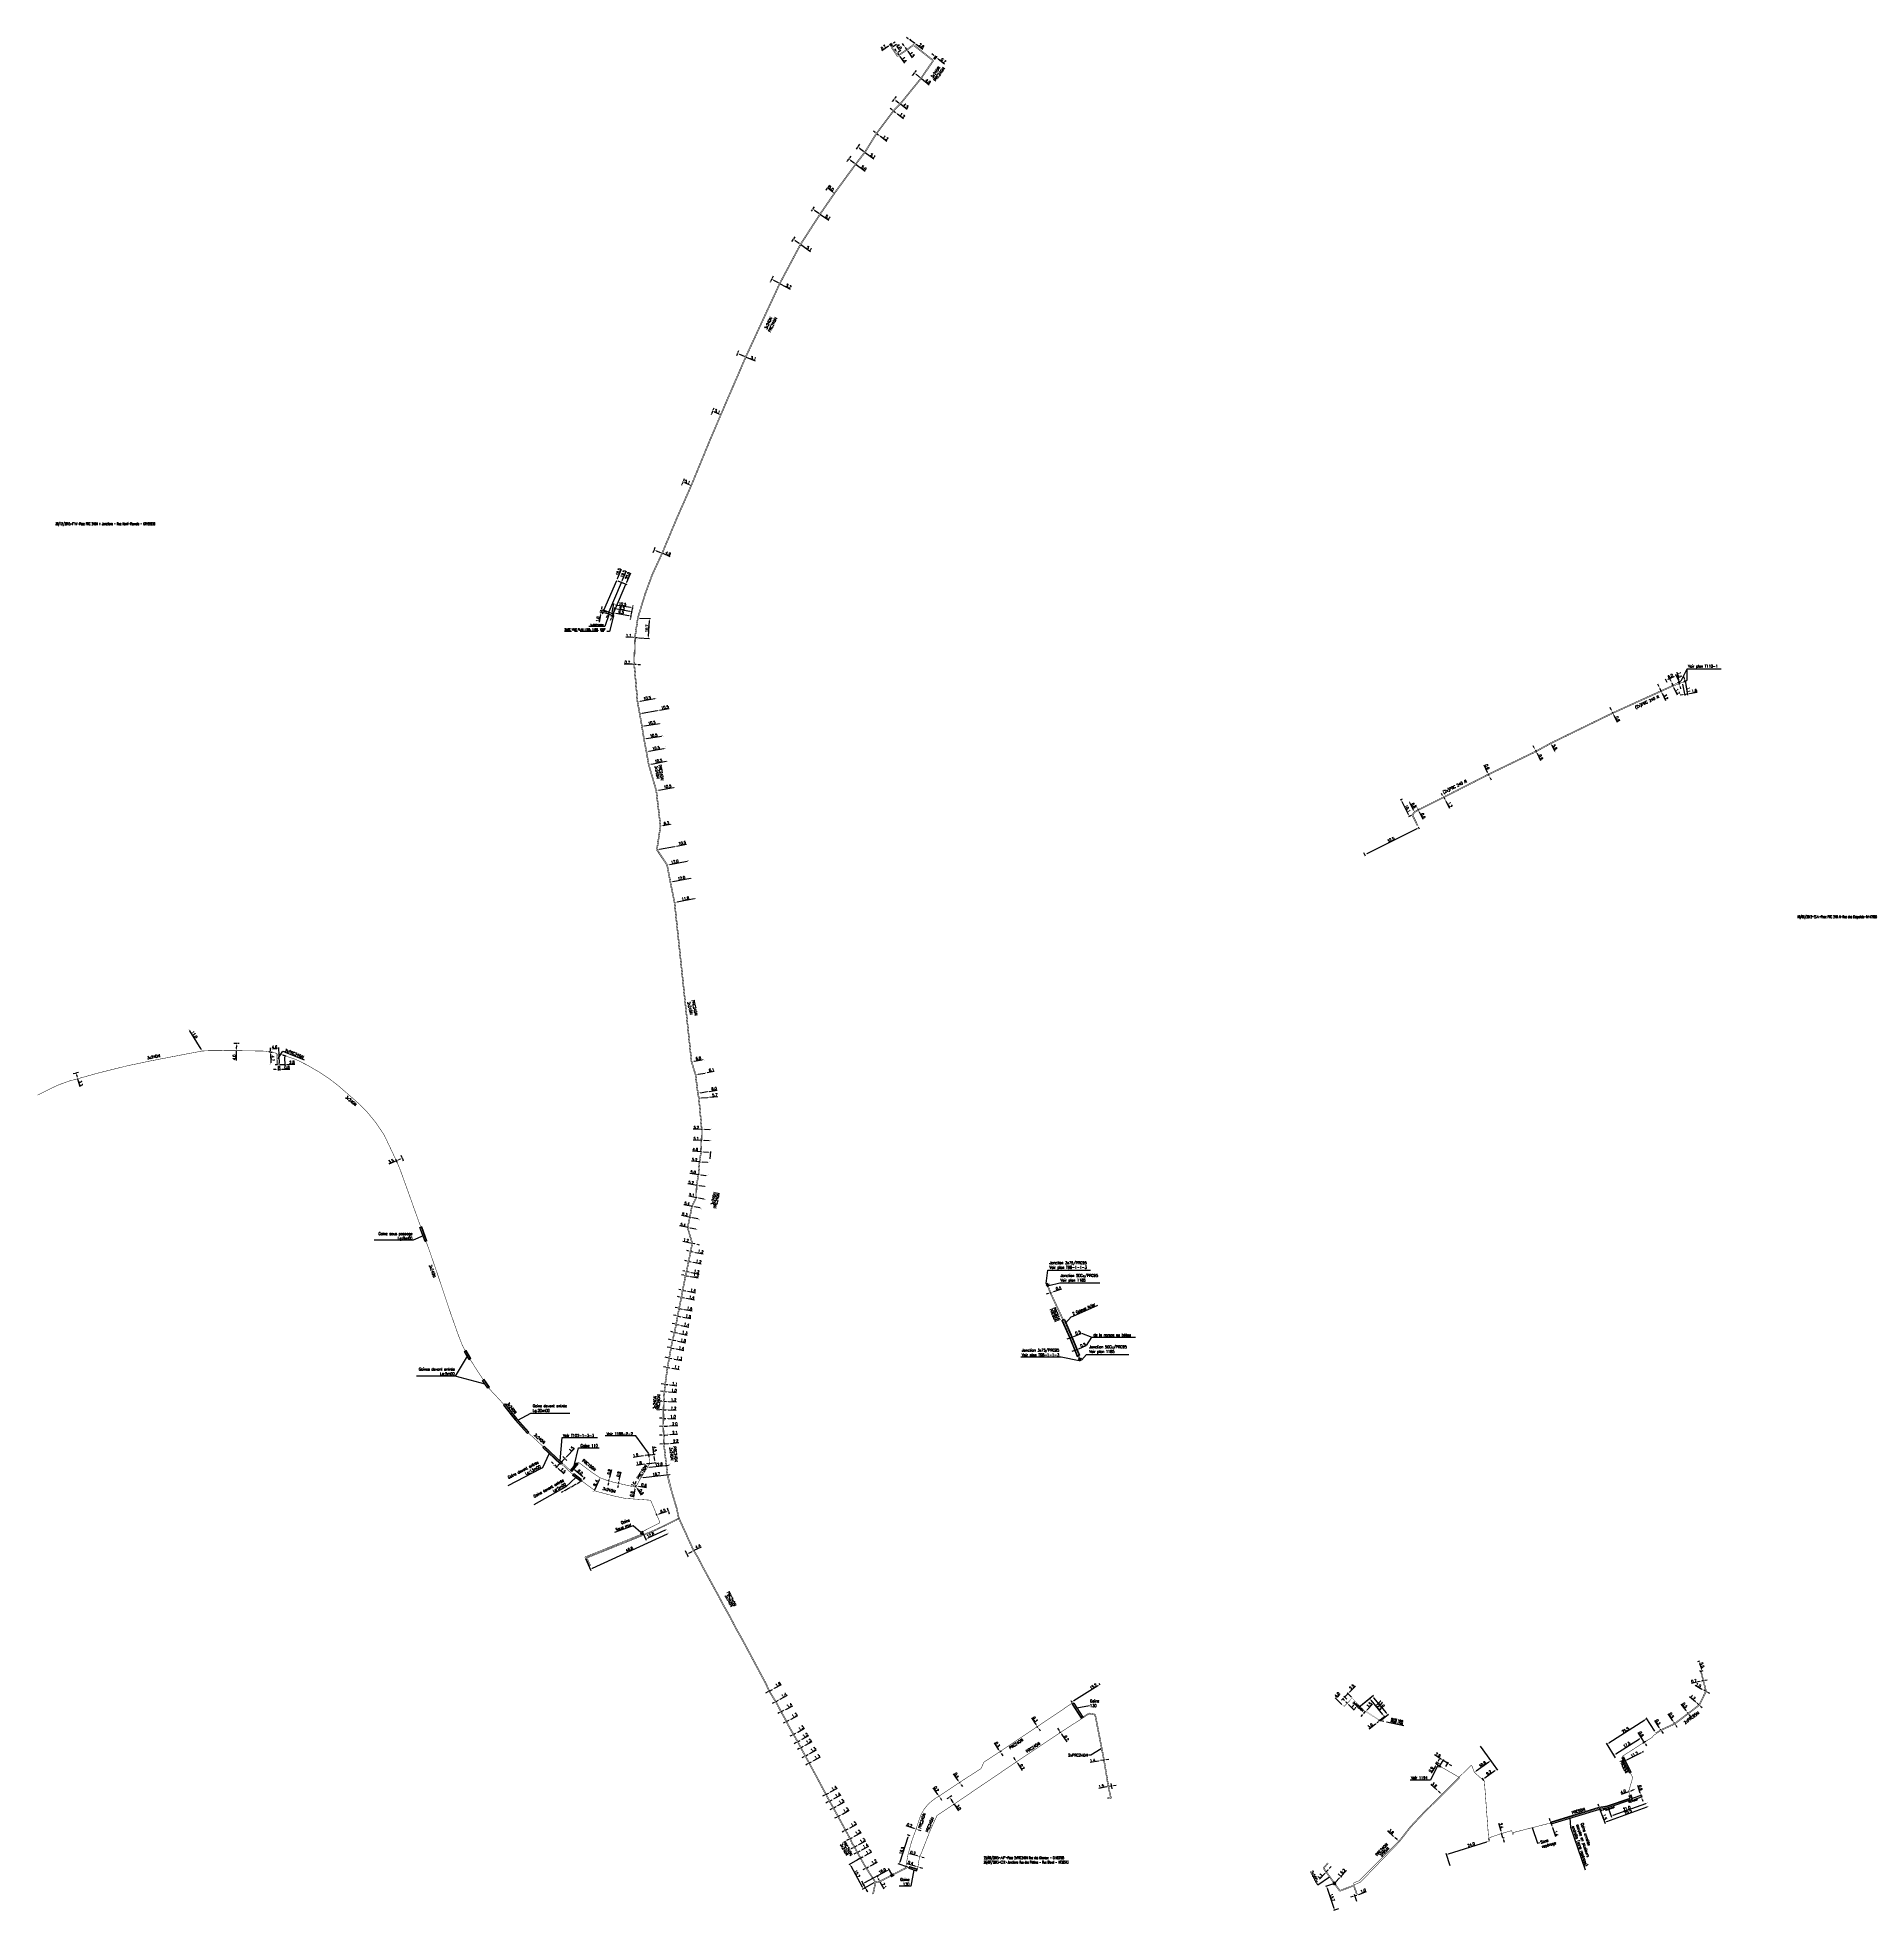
# Model space of a CAD drawing. Header units: millimetres. Extents: x 146000 to 146986, y 142991 to 144001.
import ezdxf
from ezdxf.enums import TextEntityAlignment as Align

# ---------------------------------------------------------------- set-up
doc = ezdxf.new("R2010")
doc.units = ezdxf.units.MM
doc.header["$PDMODE"] = 34
for name, pattern in [('CENTER', [2, 1.25, -0.25, 0.25, -0.25]), ('CENTER2', [28.575, 19.05, -3.175, 3.175, -3.175]), ('DASHED', [0.75, 0.5, -0.25])]:
    doc.linetypes.add(name, pattern=pattern)
doc.layers.get('0').update_dxf_attribs({"linetype": 'CONTINUOUS'})
doc.layers.get('Defpoints').update_dxf_attribs({"linetype": 'CONTINUOUS'})
for name, color, linetype in [('M_100', 7, 'M_ST_6'), ('M_130', 3, 'M_ST_15'), ('M_300', 7, 'CONTINUOUS'), ('M_400', 7, 'CONTINUOUS'), ('M_910', 7, 'CONTINUOUS'), ('M_930', 7, 'CENTER2')]:
    doc.layers.add(name, color=color, linetype=linetype)
doc.styles.add('M_ROMANS', font='ROMANS.shx', dxfattribs={"width": 0.75})
doc.styles.get("Standard").update_dxf_attribs({"font": 'romans.shx', "width": 0.85})
doc.linetypes.add('M_ST_15', pattern='A,5,-0.3,["XX",Standard,S=1,R=0,X=0,Y=-0.5],-2.5', length=7.8)
doc.linetypes.add('M_ST_6', pattern='A,5,-0.3,["||",Standard,S=1,R=0,X=0.35,Y=-0.5],-1.6', length=6.9)
doc.dimstyles.get("Standard").update_dxf_attribs({"dimtxt": 1.5, "dimasz": 1.2, "dimexe": 0.625, "dimexo": 0.625, "dimgap": 0.25, "dimtad": 1, "dimdec": 1, "dimzin": 0, "dimdsep": 46, "dimtxsty": 'Standard', "dimcen": -0.5, "dimadec": 0, "dimazin": 0, "dimtfac": 1, "dimtdec": 1, "dimtmove": 0, "dimatfit": 3, "dimfxl": 0, "dimtolj": 1, "dimtzin": 0, "dimarcsym": 0})

# ---------------------------------------------------------------- blocks, each defined once
blk = doc.blocks.new('*D2')
at = {"layer": 'Defpoints', "color": 0, "linetype": 'Continuous', "transparency": 16777216}
for p in [(146573.1, 143112.3), (146557.5, 143103.7), (146558.2, 143102.6)]:
    blk.add_point(p, dxfattribs=at)
at = {"layer": 'M_130', "color": 0, "linetype": 'Continuous', "lineweight": -2, "transparency": 16777216}
for p, q in [((146557.8, 143103.2), (146557.2, 143104.2)), ((146571.6, 143112.3), (146558.6, 143104.3)), ((146572.8, 143112.8), (146572.3, 143113.5))]:
    blk.add_line(p, q, dxfattribs=at)
at = {"layer": 'M_130', "color": 0, "linetype": 'Continuous', "transparency": 16777216}
for points in [[(146558.5, 143104.5), (146558.7, 143104.1), (146557.5, 143103.7)], [(146571.5, 143112.5), (146571.7, 143112.2), (146572.7, 143113)]]:
    blk.add_solid(points, dxfattribs=at)
at = {"layer": 'M_130', "color": 0, "linetype": 'Continuous', "transparency": 16777216, "insert": (146569.2, 143112), "char_height": 1.5, "attachment_point": 5, "rotation": 31.5955}
blk.add_mtext('\\A1;15.2', dxfattribs=at)
blk = doc.blocks.new('*D3')
at = {"layer": 'Defpoints', "color": 0, "linetype": 'Continuous', "transparency": 16777216}
for p in [(146539.2, 143090.1), (146539.3, 143090.6), (146539.5, 143090.3)]:
    blk.add_point(p, dxfattribs=at)
at = {"layer": 'M_130', "color": 0, "linetype": 'Continuous', "lineweight": -2, "transparency": 16777216}
for p, q in [((146538.4, 143091.4), (146536, 143095)), ((146538.8, 143090.2), (146538.5, 143090)), ((146539, 143090), (146538.7, 143089.8)), ((146539.2, 143090.1), (146539, 143090.4)), ((146539.9, 143089.1), (146540.5, 143088.1))]:
    blk.add_line(p, q, dxfattribs=at)
at = {"layer": 'M_130', "color": 0, "linetype": 'Continuous', "transparency": 16777216}
for points in [[(146538.6, 143091.5), (146538.2, 143091.3), (146539, 143090.4)], [(146540, 143089.2), (146539.7, 143089), (146539.2, 143090.1)]]:
    blk.add_solid(points, dxfattribs=at)
at = {"layer": 'M_130', "color": 0, "linetype": 'Continuous', "transparency": 16777216, "insert": (146537.7, 143094.3), "char_height": 1.5, "attachment_point": 5, "rotation": 303.1173}
blk.add_mtext('\\A1;0.3', dxfattribs=at)
blk = doc.blocks.new('*D4')
at = {"layer": 'Defpoints', "color": 0, "linetype": 'Continuous', "transparency": 16777216}
for p in [(146518.7, 143076.8), (146518.9, 143076.5), (146519, 143076.6)]:
    blk.add_point(p, dxfattribs=at)
at = {"layer": 'M_130', "color": 0, "linetype": 'Continuous', "lineweight": -2, "transparency": 16777216}
for p, q in [((146518.2, 143077.8), (146515.8, 143081.5)), ((146519, 143076.6), (146518.8, 143076.8)), ((146519.2, 143077.1), (146519.4, 143077.2)), ((146519.4, 143076.8), (146519.5, 143076.9)), ((146519.7, 143075.6), (146520.3, 143074.6))]:
    blk.add_line(p, q, dxfattribs=at)
at = {"layer": 'M_130', "color": 0, "linetype": 'Continuous', "transparency": 16777216}
for points in [[(146518.3, 143078), (146518, 143077.7), (146518.8, 143076.8)], [(146519.8, 143075.7), (146519.5, 143075.5), (146519, 143076.6)]]:
    blk.add_solid(points, dxfattribs=at)
at = {"layer": 'M_130', "color": 0, "linetype": 'Continuous', "transparency": 16777216, "insert": (146517.5, 143080.7), "char_height": 1.5, "attachment_point": 5, "rotation": 303.3857}
blk.add_mtext('\\A1;0.3', dxfattribs=at)
blk = doc.blocks.new('*D5')
at = {"layer": 'Defpoints', "color": 0, "linetype": 'Continuous', "transparency": 16777216}
for p in [(146497, 143060.2), (146497.3, 143059.9), (146497.3, 143059.9)]:
    blk.add_point(p, dxfattribs=at)
at = {"layer": 'M_130', "color": 0, "linetype": 'Continuous', "lineweight": -2, "transparency": 16777216}
for p, q in [((146496.3, 143061.2), (146493.8, 143064.8)), ((146497.3, 143059.9), (146497, 143060.2)), ((146498, 143058.9), (146498.7, 143058))]:
    blk.add_line(p, q, dxfattribs=at)
at = {"layer": 'M_130', "color": 0, "linetype": 'Continuous', "transparency": 16777216}
for points in [[(146496.5, 143061.3), (146496.2, 143061.1), (146497, 143060.2)], [(146498.1, 143059.1), (146497.8, 143058.8), (146497.3, 143059.9)]]:
    blk.add_solid(points, dxfattribs=at)
at = {"layer": 'M_130', "color": 0, "linetype": 'Continuous', "transparency": 16777216, "insert": (146495.5, 143064.1), "char_height": 1.5, "attachment_point": 5, "rotation": 305.3662}
blk.add_mtext('\\A1;0.4', dxfattribs=at)
blk = doc.blocks.new('*D6')
at = {"layer": 'Defpoints', "color": 0, "linetype": 'Continuous', "transparency": 16777216}
for p in [(146486, 143052.8), (146486.1, 143052.7), (146486.1, 143052.7)]:
    blk.add_point(p, dxfattribs=at)
at = {"layer": 'M_130', "color": 0, "linetype": 'Continuous', "lineweight": -2, "transparency": 16777216}
for p, q in [((146485.3, 143053.8), (146482.9, 143057.4)), ((146486.1, 143052.7), (146486, 143052.8)), ((146486.8, 143051.7), (146487.4, 143050.7))]:
    blk.add_line(p, q, dxfattribs=at)
at = {"layer": 'M_130', "color": 0, "linetype": 'Continuous', "transparency": 16777216}
for points in [[(146485.5, 143053.9), (146485.1, 143053.7), (146486, 143052.8)], [(146486.9, 143051.8), (146486.6, 143051.6), (146486.1, 143052.7)]]:
    blk.add_solid(points, dxfattribs=at)
at = {"layer": 'M_130', "color": 0, "linetype": 'Continuous', "transparency": 16777216, "insert": (146484.6, 143056.7), "char_height": 1.5, "attachment_point": 5, "rotation": 304.1622}
blk.add_mtext('\\A1;0.2', dxfattribs=at)
blk = doc.blocks.new('*D7')
at = {"layer": 'Defpoints', "color": 0, "linetype": 'Continuous', "transparency": 16777216}
for p in [(146527.7, 143071.6), (146527.7, 143071.4), (146527.8, 143071.4)]:
    blk.add_point(p, dxfattribs=at)
at = {"layer": 'M_130', "color": 0, "linetype": 'Continuous', "lineweight": -2, "transparency": 16777216}
for p, q in [((146527, 143072.5), (146526.3, 143073.6)), ((146527.1, 143071.2), (146527.1, 143071.2)), ((146527.2, 143071), (146527.2, 143071)), ((146527.6, 143071.5), (146527.7, 143071.4)), ((146528.4, 143070.4), (146530.8, 143066.7))]:
    blk.add_line(p, q, dxfattribs=at)
at = {"layer": 'M_130', "color": 0, "linetype": 'Continuous', "transparency": 16777216}
for points in [[(146527.2, 143072.7), (146526.8, 143072.4), (146527.6, 143071.5)], [(146528.6, 143070.5), (146528.2, 143070.3), (146527.7, 143071.4)]]:
    blk.add_solid(points, dxfattribs=at)
at = {"layer": 'M_130', "color": 0, "linetype": 'Continuous', "transparency": 16777216, "insert": (146530.8, 143068.6), "char_height": 1.5, "attachment_point": 5, "rotation": 303.0989}
blk.add_mtext('\\A1;0.2', dxfattribs=at)
blk = doc.blocks.new('*D8')
at = {"layer": 'Defpoints', "color": 0, "linetype": 'Continuous', "transparency": 16777216}
for p in [(146551.4, 143087.4), (146551.8, 143087.7), (146551.9, 143087.5)]:
    blk.add_point(p, dxfattribs=at)
at = {"layer": 'M_130', "color": 0, "linetype": 'Continuous', "lineweight": -2, "transparency": 16777216}
for p, q in [((146550.7, 143088.4), (146550, 143089.4)), ((146551.3, 143087.3), (146550.8, 143087.1)), ((146551.4, 143087.2), (146550.9, 143086.9)), ((146551.4, 143087.4), (146551.5, 143087.2)), ((146552.1, 143086.2), (146554.8, 143082.2))]:
    blk.add_line(p, q, dxfattribs=at)
at = {"layer": 'M_130', "color": 0, "linetype": 'Continuous', "transparency": 16777216}
for points in [[(146550.9, 143088.5), (146550.5, 143088.3), (146551.4, 143087.4)], [(146552.3, 143086.3), (146552, 143086.1), (146551.5, 143087.2)]]:
    blk.add_solid(points, dxfattribs=at)
at = {"layer": 'M_130', "color": 0, "linetype": 'Continuous', "transparency": 16777216, "insert": (146554.7, 143084.1), "char_height": 1.5, "attachment_point": 5, "rotation": 303.0989}
blk.add_mtext('\\A1;0.2', dxfattribs=at)
blk = doc.blocks.new('*D9')
at = {"layer": 'Defpoints', "color": 0, "linetype": 'Continuous', "transparency": 16777216}
for p in [(146340, 143206.5), (146333.8, 143204.4), (146334.1, 143203.5)]:
    blk.add_point(p, dxfattribs=at)
at = {"layer": 'M_130', "color": 0, "linetype": 'Continuous', "lineweight": -2, "transparency": 16777216}
for p, q in [((146333.9, 143204.1), (146333.6, 143205)), ((146338.8, 143206.1), (146334.9, 143204.8))]:
    blk.add_line(p, q, dxfattribs=at)
at = {"layer": 'M_130', "color": 0, "linetype": 'Continuous', "transparency": 16777216}
for points in [[(146334.9, 143205), (146335, 143204.6), (146333.8, 143204.4)], [(146338.8, 143206.3), (146338.9, 143205.9), (146340, 143206.5)]]:
    blk.add_solid(points, dxfattribs=at)
at = {"layer": 'M_130', "color": 0, "linetype": 'Continuous', "transparency": 16777216, "insert": (146337.1, 143206.6), "char_height": 1.5, "attachment_point": 5, "rotation": 18.4458}
blk.add_mtext('\\A1;6.5', dxfattribs=at)
blk = doc.blocks.new('*D10')
at = {"layer": 'Defpoints', "color": 0, "linetype": 'Continuous', "transparency": 16777216}
for p in [(146443.4, 143023.3), (146443.4, 143023.3), (146442.2, 143022.6)]:
    blk.add_point(p, dxfattribs=at)
at = {"layer": 'M_130', "color": 0, "linetype": 'Continuous', "lineweight": -2, "transparency": 16777216}
for p, q in [((146442.2, 143022.6), (146443.4, 143023.3)), ((146444.4, 143023.9), (146448.2, 143025.9)), ((146441.1, 143022.1), (146440.1, 143021.5)), ((146442.5, 143022.1), (146442.5, 143022.1)), ((146443.7, 143022.8), (146443.7, 143022.8))]:
    blk.add_line(p, q, dxfattribs=at)
at = {"layer": 'M_130', "color": 0, "linetype": 'Continuous', "transparency": 16777216}
for points in [[(146444.3, 143024), (146444.5, 143023.7), (146443.4, 143023.3)], [(146441, 143022.2), (146441.2, 143021.9), (146442.2, 143022.6)]]:
    blk.add_solid(points, dxfattribs=at)
at = {"layer": 'M_130', "color": 0, "linetype": 'Continuous', "transparency": 16777216, "insert": (146446.4, 143026.1), "char_height": 1.5, "attachment_point": 5, "rotation": 28.5792}
blk.add_mtext('\\A1;1.4', dxfattribs=at)
blk = doc.blocks.new('*D11')
at = {"layer": 'Defpoints', "color": 0, "linetype": 'Continuous', "transparency": 16777216}
for p in [(146445.1, 143020.2), (146445.1, 143002.9), (146451.5, 143006.4)]:
    blk.add_point(p, dxfattribs=at)
at = {"layer": 'M_130', "color": 0, "linetype": 'Continuous', "lineweight": -2, "transparency": 16777216}
for p, q in [((146444.5, 143019.9), (146437.3, 143015.9)), ((146438.4, 143015.2), (146444.5, 143004)), ((146450.9, 143006.1), (146444.5, 143002.6))]:
    blk.add_line(p, q, dxfattribs=at)
at = {"layer": 'M_130', "color": 0, "linetype": 'Continuous', "transparency": 16777216}
for points in [[(146438.6, 143015.3), (146438.2, 143015.1), (146437.8, 143016.2)], [(146444.7, 143004), (146444.3, 143003.9), (146445.1, 143002.9)]]:
    blk.add_solid(points, dxfattribs=at)
at = {"layer": 'M_130', "color": 0, "linetype": 'Continuous', "transparency": 16777216, "insert": (146441.8, 143011), "char_height": 1.5, "attachment_point": 5, "rotation": 298.5729}
blk.add_mtext('\\A1;15.2', dxfattribs=at)
blk = doc.blocks.new('*D12')
at = {"layer": 'Defpoints', "color": 0, "linetype": 'Continuous', "transparency": 16777216}
for p in [(146443.9, 143019.5), (146445.1, 143020.2), (146445.1, 143020.2)]:
    blk.add_point(p, dxfattribs=at)
at = {"layer": 'M_130', "color": 0, "linetype": 'Continuous', "lineweight": -2, "transparency": 16777216}
for p, q in [((146442.8, 143019), (146441.8, 143018.4)), ((146443.9, 143019.5), (146445.1, 143020.2)), ((146444.2, 143019), (146444.2, 143019)), ((146444.8, 143020.7), (146444.8, 143020.7)), ((146446.1, 143020.8), (146449.8, 143022.8))]:
    blk.add_line(p, q, dxfattribs=at)
at = {"layer": 'M_130', "color": 0, "linetype": 'Continuous', "transparency": 16777216}
for points in [[(146442.7, 143019.2), (146442.9, 143018.8), (146443.9, 143019.5)], [(146446, 143020.9), (146446.2, 143020.6), (146445.1, 143020.2)]]:
    blk.add_solid(points, dxfattribs=at)
at = {"layer": 'M_130', "color": 0, "linetype": 'Continuous', "transparency": 16777216, "insert": (146448, 143022.9), "char_height": 1.5, "attachment_point": 5, "rotation": 28.5729}
blk.add_mtext('\\A1;1.3', dxfattribs=at)
blk = doc.blocks.new('*D13')
at = {"layer": 'Defpoints', "color": 0, "linetype": 'Continuous', "transparency": 16777216}
for p in [(146447, 143014.2), (146448, 143014.8), (146448, 143014.8)]:
    blk.add_point(p, dxfattribs=at)
at = {"layer": 'M_130', "color": 0, "linetype": 'Continuous', "lineweight": -2, "transparency": 16777216}
for p, q in [((146445.9, 143013.6), (146444.9, 143013.1)), ((146446.7, 143014.7), (146446.7, 143014.7)), ((146447, 143014.2), (146448, 143014.8)), ((146447.7, 143015.3), (146447.7, 143015.3)), ((146449.1, 143015.3), (146452.8, 143017.3))]:
    blk.add_line(p, q, dxfattribs=at)
at = {"layer": 'M_130', "color": 0, "linetype": 'Continuous', "transparency": 16777216}
for points in [[(146445.8, 143013.8), (146446, 143013.4), (146447, 143014.2)], [(146449, 143015.5), (146449.2, 143015.2), (146448, 143014.8)]]:
    blk.add_solid(points, dxfattribs=at)
at = {"layer": 'M_130', "color": 0, "linetype": 'Continuous', "transparency": 16777216, "insert": (146451, 143017.5), "char_height": 1.5, "attachment_point": 5, "rotation": 28.5729}
blk.add_mtext('\\A1;1.2', dxfattribs=at)
blk = doc.blocks.new('*D14')
at = {"layer": 'Defpoints', "color": 0, "linetype": 'Continuous', "transparency": 16777216}
for p in [(146425.2, 143053.9), (146426.5, 143054.5), (146426.5, 143054.5)]:
    blk.add_point(p, dxfattribs=at)
at = {"layer": 'M_130', "color": 0, "linetype": 'Continuous', "lineweight": -2, "transparency": 16777216}
for p, q in [((146424.2, 143053.3), (146423.1, 143052.8)), ((146425.2, 143053.9), (146426.5, 143054.5)), ((146427.5, 143055.1), (146431.3, 143057.1))]:
    blk.add_line(p, q, dxfattribs=at)
at = {"layer": 'M_130', "color": 0, "linetype": 'Continuous', "transparency": 16777216}
for points in [[(146424.1, 143053.5), (146424.3, 143053.2), (146425.2, 143053.9)], [(146427.4, 143055.3), (146427.6, 143054.9), (146426.5, 143054.5)]]:
    blk.add_solid(points, dxfattribs=at)
at = {"layer": 'M_130', "color": 0, "linetype": 'Continuous', "transparency": 16777216, "insert": (146429.5, 143057.3), "char_height": 1.5, "attachment_point": 5, "rotation": 27.7936}
blk.add_mtext('\\A1;1.4', dxfattribs=at)
blk = doc.blocks.new('*D15')
at = {"layer": 'Defpoints', "color": 0, "linetype": 'Continuous', "transparency": 16777216}
for p in [(146328.5, 143615.9), (146338.8, 143617.8), (146338.8, 143617.8)]:
    blk.add_point(p, dxfattribs=at)
at = {"layer": 'M_130', "color": 0, "linetype": 'Continuous', "lineweight": -2, "transparency": 16777216}
for p, q in [((146328.3, 143616.5), (146328.3, 143616.5)), ((146329.6, 143616.1), (146337.6, 143617.6)), ((146338.7, 143618.4), (146338.7, 143618.4))]:
    blk.add_line(p, q, dxfattribs=at)
at = {"layer": 'M_130', "color": 0, "linetype": 'Continuous', "transparency": 16777216}
for points in [[(146329.6, 143616.3), (146329.7, 143615.9), (146328.5, 143615.9)], [(146337.6, 143617.8), (146337.6, 143617.4), (146338.8, 143617.8)]]:
    blk.add_solid(points, dxfattribs=at)
at = {"layer": 'M_130', "color": 0, "linetype": 'Continuous', "transparency": 16777216, "insert": (146333.4, 143617.8), "char_height": 1.5, "attachment_point": 5, "rotation": 10.2921}
blk.add_mtext('\\A1;10.5', dxfattribs=at)
blk = doc.blocks.new('*D16')
at = {"layer": 'Defpoints', "color": 0, "linetype": 'Continuous', "transparency": 16777216}
for p in [(146327.1, 143622.7), (146337.5, 143624.5), (146337.5, 143624.5)]:
    blk.add_point(p, dxfattribs=at)
at = {"layer": 'M_130', "color": 0, "linetype": 'Continuous', "lineweight": -2, "transparency": 16777216}
for p, q in [((146327, 143623.3), (146327, 143623.3)), ((146328.3, 143622.9), (146336.3, 143624.3)), ((146337.6, 143623.9), (146337.6, 143623.9))]:
    blk.add_line(p, q, dxfattribs=at)
at = {"layer": 'M_130', "color": 0, "linetype": 'Continuous', "transparency": 16777216}
for points in [[(146328.3, 143623.1), (146328.4, 143622.7), (146327.1, 143622.7)], [(146336.3, 143624.5), (146336.3, 143624.1), (146337.5, 143624.5)]]:
    blk.add_solid(points, dxfattribs=at)
at = {"layer": 'M_130', "color": 0, "linetype": 'Continuous', "transparency": 16777216, "insert": (146332.1, 143624.6), "char_height": 1.5, "attachment_point": 5, "rotation": 9.8084}
blk.add_mtext('\\A1;10.5', dxfattribs=at)
blk = doc.blocks.new('*D17')
at = {"layer": 'Defpoints', "color": 0, "linetype": 'Continuous', "transparency": 16777216}
for p in [(146326, 143629.6), (146336.4, 143631.4), (146336.4, 143631.4)]:
    blk.add_point(p, dxfattribs=at)
at = {"layer": 'M_130', "color": 0, "linetype": 'Continuous', "lineweight": -2, "transparency": 16777216}
blk.add_line((146327.2, 143629.8), (146335.2, 143631.1), dxfattribs=at)
at = {"layer": 'M_130', "color": 0, "linetype": 'Continuous', "transparency": 16777216}
for points in [[(146327.2, 143630), (146327.3, 143629.6), (146326, 143629.6)], [(146335.2, 143631.3), (146335.2, 143631), (146336.4, 143631.4)]]:
    blk.add_solid(points, dxfattribs=at)
at = {"layer": 'M_130', "color": 0, "linetype": 'Continuous', "transparency": 16777216, "insert": (146331.1, 143631.4), "char_height": 1.5, "attachment_point": 5, "rotation": 9.8084}
blk.add_mtext('\\A1;10.5', dxfattribs=at)
blk = doc.blocks.new('*D18')
at = {"layer": 'Defpoints', "color": 0, "linetype": 'Continuous', "transparency": 16777216}
for p in [(146324.8, 143636.4), (146335.2, 143638.3), (146335.2, 143638.3)]:
    blk.add_point(p, dxfattribs=at)
at = {"layer": 'M_130', "color": 0, "linetype": 'Continuous', "lineweight": -2, "transparency": 16777216}
for p, q in [((146335.2, 143638.3), (146340.5, 143639.2)), ((146326, 143636.6), (146334, 143638.1))]:
    blk.add_line(p, q, dxfattribs=at)
at = {"layer": 'M_130', "color": 0, "linetype": 'Continuous', "transparency": 16777216}
for points in [[(146326, 143636.8), (146326, 143636.4), (146324.8, 143636.4)], [(146333.9, 143638.3), (146334, 143637.9), (146335.2, 143638.3)]]:
    blk.add_solid(points, dxfattribs=at)
at = {"layer": 'M_130', "color": 0, "linetype": 'Continuous', "transparency": 16777216, "insert": (146338.2, 143639.8), "char_height": 1.5, "attachment_point": 5, "rotation": 10.1567}
blk.add_mtext('\\A1;10.5', dxfattribs=at)
blk = doc.blocks.new('*D19')
at = {"layer": 'Defpoints', "color": 0, "linetype": 'Continuous', "transparency": 16777216}
for p in [(146323.7, 143642.8), (146334, 143644.7), (146334, 143644.7)]:
    blk.add_point(p, dxfattribs=at)
at = {"layer": 'M_130', "color": 0, "linetype": 'Continuous', "lineweight": -2, "transparency": 16777216}
blk.add_line((146324.8, 143643.1), (146332.8, 143644.5), dxfattribs=at)
at = {"layer": 'M_130', "color": 0, "linetype": 'Continuous', "transparency": 16777216}
for points in [[(146324.8, 143643.2), (146324.9, 143642.9), (146323.7, 143642.8)], [(146332.8, 143644.7), (146332.8, 143644.3), (146334, 143644.7)]]:
    blk.add_solid(points, dxfattribs=at)
at = {"layer": 'M_130', "color": 0, "linetype": 'Continuous', "transparency": 16777216, "insert": (146328.6, 143644.7), "char_height": 1.5, "attachment_point": 5, "rotation": 10.1441}
blk.add_mtext('\\A1;10.5', dxfattribs=at)
blk = doc.blocks.new('*D20')
at = {"layer": 'Defpoints', "color": 0, "linetype": 'Continuous', "transparency": 16777216}
for p in [(146321.9, 143662.9), (146322.6, 143662.9), (146322.6, 143662.9)]:
    blk.add_point(p, dxfattribs=at)
at = {"layer": 'M_130', "color": 0, "linetype": 'Continuous', "lineweight": -2, "transparency": 16777216}
for p, q in [((146320.7, 143663), (146316.3, 143663.1)), ((146322.6, 143662.9), (146321.9, 143662.9)), ((146323.8, 143662.9), (146325, 143662.9))]:
    blk.add_line(p, q, dxfattribs=at)
at = {"layer": 'M_130', "color": 0, "linetype": 'Continuous', "transparency": 16777216}
for points in [[(146320.7, 143663.2), (146320.7, 143662.8), (146321.9, 143662.9)], [(146323.8, 143663.1), (146323.8, 143662.7), (146322.6, 143662.9)]]:
    blk.add_solid(points, dxfattribs=at)
at = {"layer": 'M_130', "color": 0, "linetype": 'Continuous', "transparency": 16777216, "insert": (146317.9, 143664), "char_height": 1.5, "attachment_point": 5, "rotation": 358.7332}
blk.add_mtext('\\A1;0.7', dxfattribs=at)
blk = doc.blocks.new('*D21')
at = {"layer": 'Defpoints', "color": 0, "linetype": 'Continuous', "transparency": 16777216}
for p in [(146322.3, 143677.3), (146323.4, 143677.3), (146323.4, 143677.3)]:
    blk.add_point(p, dxfattribs=at)
at = {"layer": 'M_130', "color": 0, "linetype": 'Continuous', "lineweight": -2, "transparency": 16777216}
for p, q in [((146321.1, 143677.4), (146317.2, 143677.6)), ((146322.2, 143676.7), (146322.2, 143676.7)), ((146323.4, 143677.3), (146322.3, 143677.3)), ((146323.3, 143676.6), (146323.3, 143676.6)), ((146324.6, 143677.2), (146325.8, 143677.1))]:
    blk.add_line(p, q, dxfattribs=at)
at = {"layer": 'M_130', "color": 0, "linetype": 'Continuous', "transparency": 16777216}
for points in [[(146321.1, 143677.6), (146321, 143677.2), (146322.3, 143677.3)], [(146324.6, 143677.4), (146324.5, 143677), (146323.4, 143677.3)]]:
    blk.add_solid(points, dxfattribs=at)
at = {"layer": 'M_130', "color": 0, "linetype": 'Continuous', "transparency": 16777216, "insert": (146318.6, 143678.5), "char_height": 1.5, "attachment_point": 5, "rotation": 357.0862}
blk.add_mtext('\\A1;1.1', dxfattribs=at)
blk = doc.blocks.new('*D22')
at = {"layer": 'Defpoints', "color": 0, "linetype": 'Continuous', "transparency": 16777216}
for p in [(146323.8, 143687.9), (146329.8, 143687.6), (146323.4, 143677.3)]:
    blk.add_point(p, dxfattribs=at)
at = {"layer": 'M_130', "color": 0, "linetype": 'Continuous', "lineweight": -2, "transparency": 16777216}
for p, q in [((146324.5, 143687.9), (146330.5, 143687.6)), ((146329.4, 143678.1), (146329.8, 143686.4)), ((146324, 143677.2), (146329.9, 143676.9))]:
    blk.add_line(p, q, dxfattribs=at)
at = {"layer": 'M_130', "color": 0, "linetype": 'Continuous', "transparency": 16777216}
for points in [[(146329.6, 143686.4), (146330, 143686.4), (146329.8, 143687.6)], [(146329.2, 143678.2), (146329.6, 143678.1), (146329.3, 143677)]]:
    blk.add_solid(points, dxfattribs=at)
at = {"layer": 'M_130', "color": 0, "linetype": 'Continuous', "transparency": 16777216, "insert": (146328.6, 143682.3), "char_height": 1.5, "attachment_point": 5, "rotation": 87.0862}
blk.add_mtext('\\A1;10.7', dxfattribs=at)
blk = doc.blocks.new('*D23')
at = {"layer": 'Defpoints', "color": 0, "linetype": 'Continuous', "transparency": 16777216}
for p in [(146460.4, 143997.3), (146460.6, 143995.7), (146461.2, 143996.1)]:
    blk.add_point(p, dxfattribs=at)
at = {"layer": 'M_130', "color": 0, "linetype": 'Continuous', "lineweight": -2, "transparency": 16777216}
for p, q in [((146458.8, 143996.2), (146455.2, 143993.7)), ((146460.3, 143996.2), (146459.5, 143997.4)), ((146460.4, 143997.3), (146459.8, 143996.9)), ((146460.9, 143996.6), (146460, 143997.8)), ((146461.4, 143998), (146462.4, 143998.6))]:
    blk.add_line(p, q, dxfattribs=at)
at = {"layer": 'M_130', "color": 0, "linetype": 'Continuous', "transparency": 16777216}
for points in [[(146458.7, 143996.4), (146458.9, 143996), (146459.8, 143996.9)], [(146461.3, 143998.1), (146461.5, 143997.8), (146460.4, 143997.3)]]:
    blk.add_solid(points, dxfattribs=at)
at = {"layer": 'M_130', "color": 0, "linetype": 'Continuous', "transparency": 16777216, "insert": (146456, 143995.5), "char_height": 1.5, "attachment_point": 5, "rotation": 34.3257}
blk.add_mtext('\\A1;0.7', dxfattribs=at)
blk = doc.blocks.new('*D24')
at = {"layer": 'Defpoints', "color": 0, "linetype": 'Continuous', "transparency": 16777216}
for p in [(146460.6, 143995.7), (146463.5, 143992.8), (146464.8, 143993.7)]:
    blk.add_point(p, dxfattribs=at)
at = {"layer": 'M_130', "color": 0, "linetype": 'Continuous', "lineweight": -2, "transparency": 16777216}
for p, q in [((146461.1, 143996), (146463, 143997.3)), ((146463.2, 143996), (146464.1, 143994.7)), ((146464, 143993.1), (146465.3, 143994))]:
    blk.add_line(p, q, dxfattribs=at)
at = {"layer": 'M_130', "color": 0, "linetype": 'Continuous', "transparency": 16777216}
for points in [[(146463.4, 143996.1), (146463, 143995.9), (146462.5, 143997)], [(146464.3, 143994.8), (146463.9, 143994.5), (146464.8, 143993.7)]]:
    blk.add_solid(points, dxfattribs=at)
at = {"layer": 'M_130', "color": 0, "linetype": 'Continuous', "transparency": 16777216, "insert": (146464.5, 143995.9), "char_height": 1.5, "attachment_point": 5, "rotation": 304.1875}
blk.add_mtext('\\A1;4.0', dxfattribs=at)
blk = doc.blocks.new('*D25')
at = {"layer": 'Defpoints', "color": 0, "linetype": 'Continuous', "transparency": 16777216}
for p in [(146463.5, 143992.8), (146463.5, 143992.8), (146464.2, 143991.6)]:
    blk.add_point(p, dxfattribs=at)
at = {"layer": 'M_130', "color": 0, "linetype": 'Continuous', "lineweight": -2, "transparency": 16777216}
for p, q in [((146462.8, 143993.8), (146462.1, 143994.7)), ((146463.5, 143992.8), (146464.2, 143991.6)), ((146464.9, 143990.6), (146467.3, 143987.1))]:
    blk.add_line(p, q, dxfattribs=at)
at = {"layer": 'M_130', "color": 0, "linetype": 'Continuous', "transparency": 16777216}
for points in [[(146462.9, 143993.9), (146462.6, 143993.6), (146463.5, 143992.8)], [(146465.1, 143990.7), (146464.8, 143990.5), (146464.2, 143991.6)]]:
    blk.add_solid(points, dxfattribs=at)
at = {"layer": 'M_130', "color": 0, "linetype": 'Continuous', "transparency": 16777216, "insert": (146467.3, 143988.9), "char_height": 1.5, "attachment_point": 5, "rotation": 304.1875}
blk.add_mtext('\\A1;1.4', dxfattribs=at)
blk = doc.blocks.new('*D26')
at = {"layer": 'Defpoints', "color": 0, "linetype": 'Continuous', "transparency": 16777216}
for p in [(146467.7, 143995.6), (146467.7, 143995.6), (146468.5, 143994.4)]:
    blk.add_point(p, dxfattribs=at)
at = {"layer": 'M_130', "color": 0, "linetype": 'Continuous', "lineweight": -2, "transparency": 16777216}
for p, q in [((146467, 143996.6), (146466.3, 143997.6)), ((146467.7, 143995.6), (146468.5, 143994.4)), ((146469.2, 143993.4), (146471.5, 143989.9))]:
    blk.add_line(p, q, dxfattribs=at)
at = {"layer": 'M_130', "color": 0, "linetype": 'Continuous', "transparency": 16777216}
for points in [[(146467.1, 143996.7), (146466.8, 143996.5), (146467.7, 143995.6)], [(146469.3, 143993.5), (146469, 143993.3), (146468.5, 143994.4)]]:
    blk.add_solid(points, dxfattribs=at)
at = {"layer": 'M_130', "color": 0, "linetype": 'Continuous', "transparency": 16777216, "insert": (146471.5, 143991.7), "char_height": 1.5, "attachment_point": 5, "rotation": 304.3257}
blk.add_mtext('\\A1;1.5', dxfattribs=at)
blk = doc.blocks.new('*D27')
at = {"layer": 'Defpoints', "color": 0, "linetype": 'Continuous', "transparency": 16777216}
for p in [(146470, 143998.9), (146470.4, 143999.5), (146472.2, 143997.2)]:
    blk.add_point(p, dxfattribs=at)
at = {"layer": 'M_130', "color": 0, "linetype": 'Continuous', "lineweight": -2, "transparency": 16777216}
for p, q in [((146469.4, 144000.2), (146468.4, 144000.9)), ((146470.3, 143999.4), (146470.7, 144000)), ((146470.4, 143999.5), (146472.7, 143997.9)), ((146472.5, 143997.7), (146473, 143998.4)), ((146473.6, 143997.2), (146477.2, 143994.6))]:
    blk.add_line(p, q, dxfattribs=at)
at = {"layer": 'M_130', "color": 0, "linetype": 'Continuous', "transparency": 16777216}
for points in [[(146469.5, 144000.3), (146469.3, 144000), (146470.4, 143999.5)], [(146473.8, 143997.3), (146473.5, 143997), (146472.7, 143997.9)]]:
    blk.add_solid(points, dxfattribs=at)
at = {"layer": 'M_130', "color": 0, "linetype": 'Continuous', "transparency": 16777216, "insert": (146476.5, 143996.4), "char_height": 1.5, "attachment_point": 5, "rotation": 324.6831}
blk.add_mtext('\\A1;2.8', dxfattribs=at)
blk = doc.blocks.new('*D28')
at = {"layer": 'Defpoints', "color": 0, "linetype": 'Continuous', "transparency": 16777216}
for p in [(146482.7, 143988.9), (146483.2, 143988.5), (146484, 143990.5)]:
    blk.add_point(p, dxfattribs=at)
at = {"layer": 'M_130', "color": 0, "linetype": 'Continuous', "lineweight": -2, "transparency": 16777216}
for p, q in [((146483, 143991.3), (146482.1, 143992)), ((146483.1, 143989.4), (146484.4, 143991)), ((146483.6, 143988.9), (146484.9, 143990.6)), ((146484, 143990.5), (146484.5, 143990.1)), ((146485.5, 143989.4), (146488.9, 143986.6))]:
    blk.add_line(p, q, dxfattribs=at)
at = {"layer": 'M_130', "color": 0, "linetype": 'Continuous', "transparency": 16777216}
for points in [[(146483.2, 143991.4), (146482.9, 143991.1), (146484, 143990.5)], [(146485.6, 143989.5), (146485.3, 143989.2), (146484.5, 143990.1)]]:
    blk.add_solid(points, dxfattribs=at)
at = {"layer": 'M_130', "color": 0, "linetype": 'Continuous', "transparency": 16777216, "insert": (146488.3, 143988.4), "char_height": 1.5, "attachment_point": 5, "rotation": 321.3512}
blk.add_mtext('\\A1;0.7', dxfattribs=at)
blk = doc.blocks.new('*D29')
at = {"layer": 'Defpoints', "color": 0, "linetype": 'Continuous', "transparency": 16777216}
for p in [(146472.6, 143981.7), (146472.6, 143981.7), (146476.5, 143978.7)]:
    blk.add_point(p, dxfattribs=at)
at = {"layer": 'M_130', "color": 0, "linetype": 'Continuous', "lineweight": -2, "transparency": 16777216}
for p, q in [((146473.6, 143981), (146475.5, 143979.4)), ((146476.5, 143978.7), (146480.7, 143975.4))]:
    blk.add_line(p, q, dxfattribs=at)
at = {"layer": 'M_130', "color": 0, "linetype": 'Continuous', "transparency": 16777216}
for points in [[(146473.7, 143981.1), (146473.4, 143980.8), (146472.6, 143981.7)], [(146475.7, 143979.6), (146475.4, 143979.3), (146476.5, 143978.7)]]:
    blk.add_solid(points, dxfattribs=at)
at = {"layer": 'M_130', "color": 0, "linetype": 'Continuous', "transparency": 16777216, "insert": (146480.1, 143977.2), "char_height": 1.5, "attachment_point": 5, "rotation": 322.2376}
blk.add_mtext('\\A1;4.9', dxfattribs=at)
blk = doc.blocks.new('*D30')
at = {"layer": 'Defpoints', "color": 0, "linetype": 'Continuous', "transparency": 16777216}
for p in [(146461.7, 143967.7), (146461.7, 143967.7), (146465.3, 143964.9)]:
    blk.add_point(p, dxfattribs=at)
at = {"layer": 'M_130', "color": 0, "linetype": 'Continuous', "lineweight": -2, "transparency": 16777216}
for p, q in [((146462.7, 143966.9), (146464.3, 143965.6)), ((146465.3, 143964.9), (146468.8, 143962.2))]:
    blk.add_line(p, q, dxfattribs=at)
at = {"layer": 'M_130', "color": 0, "linetype": 'Continuous', "transparency": 16777216}
for points in [[(146462.8, 143967.1), (146462.6, 143966.8), (146461.7, 143967.7)], [(146464.5, 143965.8), (146464.2, 143965.5), (146465.3, 143964.9)]]:
    blk.add_solid(points, dxfattribs=at)
at = {"layer": 'M_130', "color": 0, "linetype": 'Continuous', "transparency": 16777216, "insert": (146468.1, 143964), "char_height": 1.5, "attachment_point": 5, "rotation": 322.2376}
blk.add_mtext('\\A1;4.5', dxfattribs=at)
blk = doc.blocks.new('*D31')
at = {"layer": 'Defpoints', "color": 0, "linetype": 'Continuous', "transparency": 16777216}
for p in [(146461.6, 143961.2), (146462.6, 143960.4), (146462.6, 143960.4)]:
    blk.add_point(p, dxfattribs=at)
at = {"layer": 'M_130', "color": 0, "linetype": 'Continuous', "lineweight": -2, "transparency": 16777216}
for p, q in [((146460.7, 143961.9), (146459.7, 143962.6)), ((146461.6, 143961.2), (146462.6, 143960.4)), ((146463.5, 143959.7), (146466.8, 143957.1))]:
    blk.add_line(p, q, dxfattribs=at)
at = {"layer": 'M_130', "color": 0, "linetype": 'Continuous', "transparency": 16777216}
for points in [[(146460.8, 143962.1), (146460.5, 143961.7), (146461.6, 143961.2)], [(146463.6, 143959.8), (146463.4, 143959.5), (146462.6, 143960.4)]]:
    blk.add_solid(points, dxfattribs=at)
at = {"layer": 'M_130', "color": 0, "linetype": 'Continuous', "transparency": 16777216, "insert": (146466.2, 143958.8), "char_height": 1.5, "attachment_point": 5, "rotation": 321.9819}
blk.add_mtext('\\A1;1.2', dxfattribs=at)
blk = doc.blocks.new('*D32')
at = {"layer": 'Defpoints', "color": 0, "linetype": 'Continuous', "transparency": 16777216}
for p in [(146452.5, 143949), (146453.4, 143948.3), (146453.4, 143948.3)]:
    blk.add_point(p, dxfattribs=at)
at = {"layer": 'M_130', "color": 0, "linetype": 'Continuous', "lineweight": -2, "transparency": 16777216}
for p, q in [((146451.5, 143949.7), (146450.6, 143950.4)), ((146452.5, 143949), (146453.4, 143948.3)), ((146454.4, 143947.6), (146457.8, 143945))]:
    blk.add_line(p, q, dxfattribs=at)
at = {"layer": 'M_130', "color": 0, "linetype": 'Continuous', "transparency": 16777216}
for points in [[(146451.6, 143949.9), (146451.4, 143949.6), (146452.5, 143949)], [(146454.5, 143947.7), (146454.3, 143947.4), (146453.4, 143948.3)]]:
    blk.add_solid(points, dxfattribs=at)
at = {"layer": 'M_130', "color": 0, "linetype": 'Continuous', "transparency": 16777216, "insert": (146457.2, 143946.7), "char_height": 1.5, "attachment_point": 5, "rotation": 323.0928}
blk.add_mtext('\\A1;1.2', dxfattribs=at)
blk = doc.blocks.new('*D33')
at = {"layer": 'Defpoints', "color": 0, "linetype": 'Continuous', "transparency": 16777216}
for p in [(146442.2, 143942), (146442.2, 143942), (146446.2, 143938.9)]:
    blk.add_point(p, dxfattribs=at)
at = {"layer": 'M_130', "color": 0, "linetype": 'Continuous', "lineweight": -2, "transparency": 16777216}
for p, q in [((146443.1, 143941.2), (146445.3, 143939.6)), ((146446.2, 143938.9), (146450.8, 143935.4))]:
    blk.add_line(p, q, dxfattribs=at)
at = {"layer": 'M_130', "color": 0, "linetype": 'Continuous', "transparency": 16777216}
for points in [[(146443.3, 143941.4), (146443, 143941.1), (146442.2, 143942)], [(146445.4, 143939.8), (146445.2, 143939.4), (146446.2, 143938.9)]]:
    blk.add_solid(points, dxfattribs=at)
at = {"layer": 'M_130', "color": 0, "linetype": 'Continuous', "transparency": 16777216, "insert": (146450.3, 143937.1), "char_height": 1.5, "attachment_point": 5, "rotation": 322.753}
blk.add_mtext('\\A1;5.1', dxfattribs=at)
blk = doc.blocks.new('*D34')
at = {"layer": 'Defpoints', "color": 0, "linetype": 'Continuous', "transparency": 16777216}
for p in [(146332.4, 143724.7), (146332.4, 143724.7), (146337, 143722.8)]:
    blk.add_point(p, dxfattribs=at)
at = {"layer": 'M_130', "color": 0, "linetype": 'Continuous', "lineweight": -2, "transparency": 16777216}
for p, q in [((146333.5, 143724.2), (146335.8, 143723.2)), ((146337, 143722.8), (146340.9, 143721.1))]:
    blk.add_line(p, q, dxfattribs=at)
at = {"layer": 'M_130', "color": 0, "linetype": 'Continuous', "transparency": 16777216}
for points in [[(146333.6, 143724.4), (146333.5, 143724), (146332.4, 143724.7)], [(146335.9, 143723.4), (146335.8, 143723.1), (146337, 143722.8)]]:
    blk.add_solid(points, dxfattribs=at)
at = {"layer": 'M_130', "color": 0, "linetype": 'Continuous', "transparency": 16777216, "insert": (146339.9, 143722.7), "char_height": 1.5, "attachment_point": 5, "rotation": 337.5144}
blk.add_mtext('\\A1;4.9', dxfattribs=at)
blk = doc.blocks.new('*D35')
at = {"layer": 'Defpoints', "color": 0, "linetype": 'Continuous', "transparency": 16777216}
for p in [(146347.9, 143761.2), (146347.9, 143761.2), (146352.6, 143759.2)]:
    blk.add_point(p, dxfattribs=at)
at = {"layer": 'M_130', "color": 0, "linetype": 'Continuous', "lineweight": -2, "transparency": 16777216}
for p, q in [((146351.5, 143759.7), (146349, 143760.7)), ((146352.4, 143758.6), (146352.4, 143758.6))]:
    blk.add_line(p, q, dxfattribs=at)
at = {"layer": 'M_130', "color": 0, "linetype": 'Continuous', "transparency": 16777216}
for points in [[(146349.1, 143760.9), (146348.9, 143760.6), (146347.9, 143761.2)], [(146351.6, 143759.9), (146351.4, 143759.5), (146352.6, 143759.2)]]:
    blk.add_solid(points, dxfattribs=at)
at = {"layer": 'M_130', "color": 0, "linetype": 'Continuous', "transparency": 16777216, "insert": (146350.3, 143761.3), "char_height": 1.5, "attachment_point": 5, "rotation": 336.8693}
blk.add_mtext('\\A1;5.1', dxfattribs=at)
blk = doc.blocks.new('*D36')
at = {"layer": 'Defpoints', "color": 0, "linetype": 'Continuous', "transparency": 16777216}
for p in [(146363.9, 143799.4), (146363.9, 143799.4), (146368.5, 143797.4)]:
    blk.add_point(p, dxfattribs=at)
at = {"layer": 'M_130', "color": 0, "linetype": 'Continuous', "lineweight": -2, "transparency": 16777216}
blk.add_line((146367.4, 143797.8), (146365, 143798.9), dxfattribs=at)
at = {"layer": 'M_130', "color": 0, "linetype": 'Continuous', "transparency": 16777216}
for points in [[(146365, 143799.1), (146364.9, 143798.7), (146363.9, 143799.4)], [(146367.5, 143798), (146367.4, 143797.6), (146368.5, 143797.4)]]:
    blk.add_solid(points, dxfattribs=at)
at = {"layer": 'M_130', "color": 0, "linetype": 'Continuous', "transparency": 16777216, "insert": (146366.5, 143799.3), "char_height": 1.5, "attachment_point": 5, "rotation": 336.8303}
blk.add_mtext('\\A1;5.1', dxfattribs=at)
blk = doc.blocks.new('*D37')
at = {"layer": 'Defpoints', "color": 0, "linetype": 'Continuous', "transparency": 16777216}
for p in [(146377.3, 143830.6), (146377.3, 143830.6), (146382, 143828.5)]:
    blk.add_point(p, dxfattribs=at)
at = {"layer": 'M_130', "color": 0, "linetype": 'Continuous', "lineweight": -2, "transparency": 16777216}
for p, q in [((146378.4, 143830.1), (146380.9, 143829)), ((146382, 143828.5), (146386.8, 143826.5)), ((146382.2, 143829.1), (146382.2, 143829.1))]:
    blk.add_line(p, q, dxfattribs=at)
at = {"layer": 'M_130', "color": 0, "linetype": 'Continuous', "transparency": 16777216}
for points in [[(146378.5, 143830.3), (146378.3, 143829.9), (146377.3, 143830.6)], [(146381, 143829.2), (146380.8, 143828.8), (146382, 143828.5)]]:
    blk.add_solid(points, dxfattribs=at)
at = {"layer": 'M_130', "color": 0, "linetype": 'Continuous', "transparency": 16777216, "insert": (146385.9, 143828), "char_height": 1.5, "attachment_point": 5, "rotation": 336.8518}
blk.add_mtext('\\A1;5.1', dxfattribs=at)
blk = doc.blocks.new('*D38')
at = {"layer": 'Defpoints', "color": 0, "linetype": 'Continuous', "transparency": 16777216}
for p in [(146395.7, 143870.6), (146395.7, 143870.6), (146400.3, 143868.1)]:
    blk.add_point(p, dxfattribs=at)
at = {"layer": 'M_130', "color": 0, "linetype": 'Continuous', "lineweight": -2, "transparency": 16777216}
for p, q in [((146396.8, 143870), (146399.3, 143868.7)), ((146400.3, 143868.1), (146405.8, 143865.1))]:
    blk.add_line(p, q, dxfattribs=at)
at = {"layer": 'M_130', "color": 0, "linetype": 'Continuous', "transparency": 16777216}
for points in [[(146396.9, 143870.2), (146396.7, 143869.8), (146395.7, 143870.6)], [(146399.4, 143868.9), (146399.2, 143868.5), (146400.3, 143868.1)]]:
    blk.add_solid(points, dxfattribs=at)
at = {"layer": 'M_130', "color": 0, "linetype": 'Continuous', "transparency": 16777216, "insert": (146404.9, 143866.8), "char_height": 1.5, "attachment_point": 5, "rotation": 331.6076}
blk.add_mtext('\\A1;5.2', dxfattribs=at)
blk = doc.blocks.new('*D39')
at = {"layer": 'Defpoints', "color": 0, "linetype": 'Continuous', "transparency": 16777216}
for p in [(146407.4, 143892.2), (146407.4, 143892.2), (146411.5, 143889.2)]:
    blk.add_point(p, dxfattribs=at)
at = {"layer": 'M_130', "color": 0, "linetype": 'Continuous', "lineweight": -2, "transparency": 16777216}
for p, q in [((146408.4, 143891.5), (146410.5, 143889.9)), ((146411.1, 143888.7), (146411.1, 143888.7)), ((146411.5, 143889.2), (146416.6, 143885.5))]:
    blk.add_line(p, q, dxfattribs=at)
at = {"layer": 'M_130', "color": 0, "linetype": 'Continuous', "transparency": 16777216}
for points in [[(146408.5, 143891.6), (146408.2, 143891.3), (146407.4, 143892.2)], [(146410.7, 143890), (146410.4, 143889.7), (146411.5, 143889.2)]]:
    blk.add_solid(points, dxfattribs=at)
at = {"layer": 'M_130', "color": 0, "linetype": 'Continuous', "transparency": 16777216, "insert": (146416, 143887.1), "char_height": 1.5, "attachment_point": 5, "rotation": 324.0441}
blk.add_mtext('\\A1;5.1', dxfattribs=at)
blk = doc.blocks.new('*D40')
at = {"layer": 'Defpoints', "color": 0, "linetype": 'Continuous', "transparency": 16777216}
for p in [(146417.9, 143908.4), (146417.9, 143908.4), (146422.1, 143905.5)]:
    blk.add_point(p, dxfattribs=at)
at = {"layer": 'M_130', "color": 0, "linetype": 'Continuous', "lineweight": -2, "transparency": 16777216}
for p, q in [((146418.9, 143907.7), (146421.1, 143906.2)), ((146422.1, 143905.5), (146426.6, 143902.4))]:
    blk.add_line(p, q, dxfattribs=at)
at = {"layer": 'M_130', "color": 0, "linetype": 'Continuous', "transparency": 16777216}
for points in [[(146419, 143907.9), (146418.8, 143907.6), (146417.9, 143908.4)], [(146421.2, 143906.4), (146421, 143906), (146422.1, 143905.5)]]:
    blk.add_solid(points, dxfattribs=at)
at = {"layer": 'M_130', "color": 0, "linetype": 'Continuous', "transparency": 16777216, "insert": (146426.1, 143904), "char_height": 1.5, "attachment_point": 5, "rotation": 325.5228}
blk.add_mtext('\\A1;5.1', dxfattribs=at)
blk = doc.blocks.new('*D41')
at = {"layer": 'Defpoints', "color": 0, "linetype": 'Continuous', "transparency": 16777216}
for p in [(146425.8, 143919.7), (146425.8, 143919.7), (146429.7, 143916.7)]:
    blk.add_point(p, dxfattribs=at)
at = {"layer": 'M_130', "color": 0, "linetype": 'Continuous', "lineweight": -2, "transparency": 16777216}
blk.add_line((146428.8, 143917.4), (146426.8, 143919), dxfattribs=at)
at = {"layer": 'M_130', "color": 0, "linetype": 'Continuous', "transparency": 16777216}
for points in [[(146426.9, 143919.2), (146426.6, 143918.8), (146425.8, 143919.7)], [(146428.9, 143917.6), (146428.7, 143917.2), (146429.7, 143916.7)]]:
    blk.add_solid(points, dxfattribs=at)
at = {"layer": 'M_130', "color": 0, "linetype": 'Continuous', "transparency": 16777216, "insert": (146427.8, 143919.5), "char_height": 1.5, "attachment_point": 5, "rotation": 321.9506}
blk.add_mtext('\\A1;5.0', dxfattribs=at)
blk = doc.blocks.new('*D42')
at = {"layer": 'Defpoints', "color": 0, "linetype": 'Continuous', "transparency": 16777216}
for p in [(146437.3, 143935.5), (146437.3, 143935.5), (146441.3, 143932.4)]:
    blk.add_point(p, dxfattribs=at)
at = {"layer": 'M_130', "color": 0, "linetype": 'Continuous', "lineweight": -2, "transparency": 16777216}
for p, q in [((146438.3, 143934.8), (146440.3, 143933.2)), ((146441.3, 143932.4), (146446.1, 143928.8))]:
    blk.add_line(p, q, dxfattribs=at)
at = {"layer": 'M_130', "color": 0, "linetype": 'Continuous', "transparency": 16777216}
for points in [[(146438.4, 143934.9), (146438.1, 143934.6), (146437.3, 143935.5)], [(146440.4, 143933.3), (146440.2, 143933), (146441.3, 143932.4)]]:
    blk.add_solid(points, dxfattribs=at)
at = {"layer": 'M_130', "color": 0, "linetype": 'Continuous', "transparency": 16777216, "insert": (146445.4, 143930.5), "char_height": 1.5, "attachment_point": 5, "rotation": 322.6449}
blk.add_mtext('\\A1;5.0', dxfattribs=at)
blk = doc.blocks.new('*D43')
at = {"layer": 'Defpoints', "color": 0, "linetype": 'Continuous', "transparency": 16777216}
for p in [(146573.1, 143072), (146573.1, 143072), (146575.2, 143072.3)]:
    blk.add_point(p, dxfattribs=at)
at = {"layer": 'M_130', "color": 0, "linetype": 'Continuous', "lineweight": -2, "transparency": 16777216}
for p, q in [((146571.9, 143071.7), (146567.5, 143070.9)), ((146575.2, 143072.3), (146573.1, 143072)), ((146576.3, 143072.6), (146577.5, 143072.8))]:
    blk.add_line(p, q, dxfattribs=at)
at = {"layer": 'M_130', "color": 0, "linetype": 'Continuous', "transparency": 16777216}
for points in [[(146571.9, 143071.9), (146572, 143071.5), (146573.1, 143072)], [(146576.3, 143072.8), (146576.4, 143072.4), (146575.2, 143072.3)]]:
    blk.add_solid(points, dxfattribs=at)
at = {"layer": 'M_130', "color": 0, "linetype": 'Continuous', "transparency": 16777216, "insert": (146568.8, 143072.1), "char_height": 1.5, "attachment_point": 5, "rotation": 10.7617}
blk.add_mtext('\\A1;1.4', dxfattribs=at)
blk = doc.blocks.new('*D44')
at = {"layer": 'Defpoints', "color": 0, "linetype": 'Continuous', "transparency": 16777216}
for p in [(146577.5, 143058), (146579, 143058.3), (146579, 143058.3)]:
    blk.add_point(p, dxfattribs=at)
at = {"layer": 'M_130', "color": 0, "linetype": 'Continuous', "lineweight": -2, "transparency": 16777216}
for p, q in [((146576.4, 143057.8), (146572.2, 143057)), ((146577.4, 143058.6), (146577.4, 143058.6)), ((146579, 143058.3), (146577.5, 143058)), ((146578.9, 143058.9), (146578.9, 143058.9)), ((146580.2, 143058.5), (146581.4, 143058.7))]:
    blk.add_line(p, q, dxfattribs=at)
at = {"layer": 'M_130', "color": 0, "linetype": 'Continuous', "transparency": 16777216}
for points in [[(146576.3, 143057.9), (146576.4, 143057.6), (146577.5, 143058)], [(146580.2, 143058.7), (146580.2, 143058.3), (146579, 143058.3)]]:
    blk.add_solid(points, dxfattribs=at)
at = {"layer": 'M_130', "color": 0, "linetype": 'Continuous', "transparency": 16777216, "insert": (146573.5, 143058.2), "char_height": 1.5, "attachment_point": 5, "rotation": 10.6611}
blk.add_mtext('\\A1;1.5', dxfattribs=at)
blk = doc.blocks.new('M_300_03')
at = {"color": 0, "linetype": 'Continuous'}
blk.add_solid([(-1, 0.75), (-1, 0), (1, 0.75), (1, 0)], dxfattribs=at)
at = {"color": 0, "linetype": 'Continuous', "width": 0.75, "flags": 3}
for tag, p in [('DEF_COUP', (0, -7.125)), ('DEF_TYPE', (0, -9.625)), ('DEF_LEG', (0, -4.625))]:
    blk.add_attdef(tag, text='', height=1.2, dxfattribs=at).set_placement(p, align=Align.MIDDLE)
blk = doc.blocks.new('*D45')
at = {"layer": 'Defpoints', "color": 0, "linetype": 'Continuous', "transparency": 16777216}
for p in [(146471.1, 143031.3), (146464.5, 143016.1), (146469.8, 143014.4)]:
    blk.add_point(p, dxfattribs=at)
at = {"layer": 'M_130', "color": 0, "linetype": 'Continuous', "lineweight": -2, "transparency": 16777216}
for p, q in [((146469.2, 143030.7), (146464.9, 143017.3)), ((146470.5, 143031.5), (146469, 143032)), ((146469.2, 143014.6), (146463.9, 143016.3))]:
    blk.add_line(p, q, dxfattribs=at)
at = {"layer": 'M_130', "color": 0, "linetype": 'Continuous', "transparency": 16777216}
for points in [[(146469.1, 143030.7), (146469.4, 143030.6), (146469.6, 143031.8)], [(146464.7, 143017.3), (146465.1, 143017.2), (146464.5, 143016.1)]]:
    blk.add_solid(points, dxfattribs=at)
at = {"layer": 'M_130', "color": 0, "linetype": 'Continuous', "transparency": 16777216, "insert": (146465.9, 143023.5), "char_height": 1.5, "attachment_point": 5, "rotation": 71.9768}
blk.add_mtext('\\A1;16.5', dxfattribs=at)
blk = doc.blocks.new('*D46')
at = {"layer": 'Defpoints', "color": 0, "linetype": 'Continuous', "transparency": 16777216}
for p in [(146473.6, 143035.1), (146473.6, 143035.1), (146473.8, 143035)]:
    blk.add_point(p, dxfattribs=at)
at = {"layer": 'M_130', "color": 0, "linetype": 'Continuous', "lineweight": -2, "transparency": 16777216}
for p, q in [((146472.5, 143035.4), (146468.3, 143036.8)), ((146473.8, 143035), (146473.6, 143035.1)), ((146475, 143034.6), (146476.1, 143034.3))]:
    blk.add_line(p, q, dxfattribs=at)
at = {"layer": 'M_130', "color": 0, "linetype": 'Continuous', "transparency": 16777216}
for points in [[(146472.5, 143035.6), (146472.4, 143035.2), (146473.6, 143035.1)], [(146475, 143034.8), (146474.9, 143034.4), (146473.8, 143035)]]:
    blk.add_solid(points, dxfattribs=at)
at = {"layer": 'M_130', "color": 0, "linetype": 'Continuous', "transparency": 16777216, "insert": (146470.1, 143037.2), "char_height": 1.5, "attachment_point": 5, "rotation": 342.1762}
blk.add_mtext('\\A1;0.2', dxfattribs=at)
blk = doc.blocks.new('*D47')
at = {"layer": 'Defpoints', "color": 0, "linetype": 'Continuous', "transparency": 16777216}
for p in [(146459.1, 143013.3), (146445, 143005.7), (146460.8, 143010.2)]:
    blk.add_point(p, dxfattribs=at)
at = {"layer": 'M_300', "color": 0, "linetype": 'Continuous', "lineweight": -2, "transparency": 16777216}
for p, q in [((146460.5, 143010.7), (146458.8, 143013.8)), ((146446, 143006.3), (146458, 143012.7))]:
    blk.add_line(p, q, dxfattribs=at)
at = {"layer": 'M_300', "color": 0, "linetype": 'Continuous', "transparency": 16777216}
for points in [[(146457.9, 143012.9), (146458.1, 143012.5), (146459.1, 143013.3)], [(146446, 143006.5), (146446.1, 143006.1), (146445, 143005.7)]]:
    blk.add_solid(points, dxfattribs=at)
at = {"layer": 'M_300', "color": 0, "linetype": 'Continuous', "transparency": 16777216, "insert": (146455.4, 143012.5), "char_height": 1.5, "attachment_point": 5, "rotation": 28.1406}
blk.add_mtext('\\A1;16.0', dxfattribs=at)
blk = doc.blocks.new('*D48')
at = {"layer": 'Defpoints', "color": 0, "linetype": 'Continuous', "transparency": 16777216}
for p in [(146440.6, 143025.6), (146440.6, 143025.6), (146441.8, 143026.2)]:
    blk.add_point(p, dxfattribs=at)
at = {"layer": 'M_130', "color": 0, "linetype": 'Continuous', "lineweight": -2, "transparency": 16777216}
for p, q in [((146439.6, 143025), (146438.5, 143024.5)), ((146440.6, 143025.6), (146441.8, 143026.2)), ((146442.8, 143026.8), (146446.5, 143028.8))]:
    blk.add_line(p, q, dxfattribs=at)
at = {"layer": 'M_130', "color": 0, "linetype": 'Continuous', "transparency": 16777216}
for points in [[(146439.5, 143025.2), (146439.7, 143024.9), (146440.6, 143025.6)], [(146442.7, 143027), (146442.9, 143026.6), (146441.8, 143026.2)]]:
    blk.add_solid(points, dxfattribs=at)
at = {"layer": 'M_130', "color": 0, "linetype": 'Continuous', "transparency": 16777216, "insert": (146444.7, 143029), "char_height": 1.5, "attachment_point": 5, "rotation": 28.5561}
blk.add_mtext('\\A1;1.3', dxfattribs=at)
blk = doc.blocks.new('*D49')
at = {"layer": 'Defpoints', "color": 0, "linetype": 'Continuous', "transparency": 16777216}
for p in [(146438.2, 143030), (146438.2, 143030), (146439.4, 143030.6)]:
    blk.add_point(p, dxfattribs=at)
at = {"layer": 'M_130', "color": 0, "linetype": 'Continuous', "lineweight": -2, "transparency": 16777216}
for p, q in [((146440.4, 143031.2), (146444.1, 143033.2)), ((146437.2, 143029.5), (146436.1, 143028.9)), ((146438.2, 143030), (146439.4, 143030.6))]:
    blk.add_line(p, q, dxfattribs=at)
at = {"layer": 'M_130', "color": 0, "linetype": 'Continuous', "transparency": 16777216}
for points in [[(146437.1, 143029.6), (146437.3, 143029.3), (146438.2, 143030)], [(146440.3, 143031.4), (146440.5, 143031), (146439.4, 143030.6)]]:
    blk.add_solid(points, dxfattribs=at)
at = {"layer": 'M_130', "color": 0, "linetype": 'Continuous', "transparency": 16777216, "insert": (146442.3, 143033.4), "char_height": 1.5, "attachment_point": 5, "rotation": 28.5796}
blk.add_mtext('\\A1;1.3', dxfattribs=at)
blk = doc.blocks.new('*D50')
at = {"layer": 'Defpoints', "color": 0, "linetype": 'Continuous', "transparency": 16777216}
for p in [(146427.1, 143050.3), (146427.2, 143050.3), (146428.4, 143050.9)]:
    blk.add_point(p, dxfattribs=at)
at = {"layer": 'M_130', "color": 0, "linetype": 'Continuous', "lineweight": -2, "transparency": 16777216}
for p, q in [((146429.4, 143051.5), (146433.2, 143053.5)), ((146426.1, 143049.7), (146425, 143049.1)), ((146427.2, 143050.3), (146428.4, 143050.9)), ((146427.4, 143049.8), (146427.4, 143049.7))]:
    blk.add_line(p, q, dxfattribs=at)
at = {"layer": 'M_130', "color": 0, "linetype": 'Continuous', "transparency": 16777216}
for points in [[(146426, 143049.9), (146426.2, 143049.5), (146427.2, 143050.3)], [(146429.3, 143051.7), (146429.5, 143051.3), (146428.4, 143050.9)]]:
    blk.add_solid(points, dxfattribs=at)
at = {"layer": 'M_130', "color": 0, "linetype": 'Continuous', "transparency": 16777216, "insert": (146431.4, 143053.6), "char_height": 1.5, "attachment_point": 5, "rotation": 28.0714}
blk.add_mtext('\\A1;1.4', dxfattribs=at)
blk = doc.blocks.new('*D51')
at = {"layer": 'Defpoints', "color": 0, "linetype": 'Continuous', "transparency": 16777216}
for p in [(146410, 143082.3), (146411, 143082.9), (146411, 143082.9)]:
    blk.add_point(p, dxfattribs=at)
at = {"layer": 'M_130', "color": 0, "linetype": 'Continuous', "lineweight": -2, "transparency": 16777216}
for p, q in [((146412.1, 143083.5), (146415.7, 143085.5)), ((146408.9, 143081.7), (146407.9, 143081.1)), ((146410, 143082.3), (146411, 143082.9))]:
    blk.add_line(p, q, dxfattribs=at)
at = {"layer": 'M_130', "color": 0, "linetype": 'Continuous', "transparency": 16777216}
for points in [[(146412, 143083.6), (146412.2, 143083.3), (146411, 143082.9)], [(146408.8, 143081.9), (146409, 143081.5), (146410, 143082.3)]]:
    blk.add_solid(points, dxfattribs=at)
at = {"layer": 'M_130', "color": 0, "linetype": 'Continuous', "transparency": 16777216, "insert": (146413.9, 143085.7), "char_height": 1.5, "attachment_point": 5, "rotation": 29.2732}
blk.add_mtext('\\A1;1.2', dxfattribs=at)
blk = doc.blocks.new('*D52')
at = {"layer": 'Defpoints', "color": 0, "linetype": 'Continuous', "transparency": 16777216}
for p in [(146407.7, 143086.2), (146408.8, 143086.8), (146408.8, 143086.8)]:
    blk.add_point(p, dxfattribs=at)
at = {"layer": 'M_130', "color": 0, "linetype": 'Continuous', "lineweight": -2, "transparency": 16777216}
for p, q in [((146406.6, 143085.6), (146405.6, 143085.1)), ((146407.7, 143086.2), (146408.8, 143086.8)), ((146409.9, 143087.4), (146413.5, 143089.4))]:
    blk.add_line(p, q, dxfattribs=at)
at = {"layer": 'M_130', "color": 0, "linetype": 'Continuous', "transparency": 16777216}
for points in [[(146406.5, 143085.8), (146406.7, 143085.5), (146407.7, 143086.2)], [(146409.8, 143087.6), (146409.9, 143087.2), (146408.8, 143086.8)]]:
    blk.add_solid(points, dxfattribs=at)
at = {"layer": 'M_130', "color": 0, "linetype": 'Continuous', "transparency": 16777216, "insert": (146411.7, 143089.6), "char_height": 1.5, "attachment_point": 5, "rotation": 28.6327}
blk.add_mtext('\\A1;1.3', dxfattribs=at)
blk = doc.blocks.new('*D53')
at = {"layer": 'Defpoints', "color": 0, "linetype": 'Continuous', "transparency": 16777216}
for p in [(146401.1, 143098.4), (146401.1, 143098.4), (146402.3, 143099.1)]:
    blk.add_point(p, dxfattribs=at)
at = {"layer": 'M_130', "color": 0, "linetype": 'Continuous', "lineweight": -2, "transparency": 16777216}
for p, q in [((146400, 143097.9), (146399, 143097.3)), ((146401.1, 143098.4), (146402.3, 143099.1)), ((146403.4, 143099.6), (146407.1, 143101.6))]:
    blk.add_line(p, q, dxfattribs=at)
at = {"layer": 'M_130', "color": 0, "linetype": 'Continuous', "transparency": 16777216}
for points in [[(146399.9, 143098), (146400.1, 143097.7), (146401.1, 143098.4)], [(146403.3, 143099.8), (146403.5, 143099.5), (146402.3, 143099.1)]]:
    blk.add_solid(points, dxfattribs=at)
at = {"layer": 'M_130', "color": 0, "linetype": 'Continuous', "transparency": 16777216, "insert": (146405.3, 143101.8), "char_height": 1.5, "attachment_point": 5, "rotation": 28.0305}
blk.add_mtext('\\A1;1.4', dxfattribs=at)
blk = doc.blocks.new('*D54')
at = {"layer": 'Defpoints', "color": 0, "linetype": 'Continuous', "transparency": 16777216}
for p in [(146394.6, 143109.5), (146394.6, 143109.5), (146396.2, 143110.4)]:
    blk.add_point(p, dxfattribs=at)
at = {"layer": 'M_130', "color": 0, "linetype": 'Continuous', "lineweight": -2, "transparency": 16777216}
for p, q in [((146393.6, 143109), (146392.5, 143108.4)), ((146394.6, 143109.5), (146396.2, 143110.4)), ((146397.3, 143111), (146401, 143113))]:
    blk.add_line(p, q, dxfattribs=at)
at = {"layer": 'M_130', "color": 0, "linetype": 'Continuous', "transparency": 16777216}
for points in [[(146393.5, 143109.1), (146393.7, 143108.8), (146394.6, 143109.5)], [(146397.2, 143111.1), (146397.4, 143110.8), (146396.2, 143110.4)]]:
    blk.add_solid(points, dxfattribs=at)
at = {"layer": 'M_130', "color": 0, "linetype": 'Continuous', "transparency": 16777216, "insert": (146399.2, 143113.1), "char_height": 1.5, "attachment_point": 5, "rotation": 28.6221}
blk.add_mtext('\\A1;1.8', dxfattribs=at)
blk = doc.blocks.new('*D55')
at = {"layer": 'Defpoints', "color": 0, "linetype": 'Continuous', "transparency": 16777216}
for p in [(146353.9, 143185.4), (146353.9, 143185.4), (146349.9, 143183.4)]:
    blk.add_point(p, dxfattribs=at)
at = {"layer": 'M_130', "color": 0, "linetype": 'Continuous', "lineweight": -2, "transparency": 16777216}
for p, q in [((146351, 143183.9), (146352.8, 143184.8)), ((146353.6, 143185.9), (146353.6, 143185.9)), ((146353.9, 143185.4), (146357.9, 143187.3))]:
    blk.add_line(p, q, dxfattribs=at)
at = {"layer": 'M_130', "color": 0, "linetype": 'Continuous', "transparency": 16777216}
for points in [[(146352.7, 143185), (146352.9, 143184.7), (146353.9, 143185.4)], [(146350.9, 143184.1), (146351.1, 143183.8), (146349.9, 143183.4)]]:
    blk.add_solid(points, dxfattribs=at)
at = {"layer": 'M_130', "color": 0, "linetype": 'Continuous', "transparency": 16777216, "insert": (146356, 143187.5), "char_height": 1.5, "attachment_point": 5, "rotation": 26.2709}
blk.add_mtext('\\A1;4.4', dxfattribs=at)
blk = doc.blocks.new('*D56')
at = {"layer": 'Defpoints', "color": 0, "linetype": 'Continuous', "transparency": 16777216}
for p in [(146337.9, 143242.7), (146337.9, 143242.7), (146340.1, 143242.9)]:
    blk.add_point(p, dxfattribs=at)
at = {"layer": 'M_130', "color": 0, "linetype": 'Continuous', "lineweight": -2, "transparency": 16777216}
for p, q in [((146336.7, 143242.7), (146335.5, 143242.6)), ((146337.9, 143242.7), (146340.1, 143242.9)), ((146341.3, 143243), (146345.6, 143243.4))]:
    blk.add_line(p, q, dxfattribs=at)
at = {"layer": 'M_130', "color": 0, "linetype": 'Continuous', "transparency": 16777216}
for points in [[(146336.7, 143242.8), (146336.7, 143242.5), (146337.9, 143242.7)], [(146341.2, 143243.2), (146341.3, 143242.8), (146340.1, 143242.9)]]:
    blk.add_solid(points, dxfattribs=at)
at = {"layer": 'M_130', "color": 0, "linetype": 'Continuous', "transparency": 16777216, "insert": (146344, 143244.3), "char_height": 1.5, "attachment_point": 5, "rotation": 4.6991}
blk.add_mtext('\\A1;2.2', dxfattribs=at)
blk = doc.blocks.new('*D57')
at = {"layer": 'Defpoints', "color": 0, "linetype": 'Continuous', "transparency": 16777216}
for p in [(146337.7, 143247.6), (146337.7, 143247.5), (146339.8, 143247.6)]:
    blk.add_point(p, dxfattribs=at)
at = {"layer": 'M_130', "color": 0, "linetype": 'Continuous', "lineweight": -2, "transparency": 16777216}
for p, q in [((146336.5, 143247.5), (146335.3, 143247.4)), ((146337.7, 143247.5), (146339.8, 143247.6)), ((146337.8, 143247), (146337.8, 143246.9)), ((146339.8, 143248.2), (146339.8, 143248.2)), ((146341, 143247.7), (146345, 143247.9))]:
    blk.add_line(p, q, dxfattribs=at)
at = {"layer": 'M_130', "color": 0, "linetype": 'Continuous', "transparency": 16777216}
for points in [[(146336.5, 143247.7), (146336.5, 143247.3), (146337.7, 143247.5)], [(146341, 143247.9), (146341, 143247.5), (146339.8, 143247.6)]]:
    blk.add_solid(points, dxfattribs=at)
at = {"layer": 'M_130', "color": 0, "linetype": 'Continuous', "transparency": 16777216, "insert": (146343.6, 143248.8), "char_height": 1.5, "attachment_point": 5, "rotation": 2.8776}
blk.add_mtext('\\A1;2.1', dxfattribs=at)
blk = doc.blocks.new('*D58')
at = {"layer": 'Defpoints', "color": 0, "linetype": 'Continuous', "transparency": 16777216}
for p in [(146337.7, 143256.5), (146337.7, 143256.5), (146338.7, 143256.5)]:
    blk.add_point(p, dxfattribs=at)
at = {"layer": 'M_130', "color": 0, "linetype": 'Continuous', "lineweight": -2, "transparency": 16777216}
for p, q in [((146336.5, 143256.6), (146335.3, 143256.6)), ((146337.7, 143257.1), (146337.7, 143257.2)), ((146337.7, 143256.5), (146338.7, 143256.5)), ((146338.7, 143255.9), (146338.7, 143255.9)), ((146339.9, 143256.5), (146344.1, 143256.3))]:
    blk.add_line(p, q, dxfattribs=at)
at = {"layer": 'M_130', "color": 0, "linetype": 'Continuous', "transparency": 16777216}
for points in [[(146336.5, 143256.8), (146336.5, 143256.4), (146337.7, 143256.5)], [(146339.9, 143256.7), (146339.9, 143256.3), (146338.7, 143256.5)]]:
    blk.add_solid(points, dxfattribs=at)
at = {"layer": 'M_130', "color": 0, "linetype": 'Continuous', "transparency": 16777216, "insert": (146342.6, 143257.4), "char_height": 1.5, "attachment_point": 5, "rotation": 358.1877}
blk.add_mtext('\\A1;1.0', dxfattribs=at)
blk = doc.blocks.new('*D59')
at = {"layer": 'Defpoints', "color": 0, "linetype": 'Continuous', "transparency": 16777216}
for p in [(146337.6, 143261.1), (146337.6, 143261.1), (146338.8, 143261.1)]:
    blk.add_point(p, dxfattribs=at)
at = {"layer": 'M_130', "color": 0, "linetype": 'Continuous', "lineweight": -2, "transparency": 16777216}
for p, q in [((146336.4, 143261.1), (146335.2, 143261.2)), ((146337.6, 143261.1), (146338.8, 143261.1)), ((146337.7, 143261.7), (146337.7, 143261.7)), ((146340, 143261), (146344.2, 143260.9))]:
    blk.add_line(p, q, dxfattribs=at)
at = {"layer": 'M_130', "color": 0, "linetype": 'Continuous', "transparency": 16777216}
for points in [[(146336.4, 143261.3), (146336.4, 143260.9), (146337.6, 143261.1)], [(146340, 143261.2), (146340, 143260.8), (146338.8, 143261.1)]]:
    blk.add_solid(points, dxfattribs=at)
at = {"layer": 'M_130', "color": 0, "linetype": 'Continuous', "transparency": 16777216, "insert": (146342.8, 143261.9), "char_height": 1.5, "attachment_point": 5, "rotation": 357.9745}
blk.add_mtext('\\A1;1.2', dxfattribs=at)
blk = doc.blocks.new('*D60')
at = {"layer": 'Defpoints', "color": 0, "linetype": 'Continuous', "transparency": 16777216}
for p in [(146337.8, 143265.7), (146337.8, 143265.7), (146339, 143265.6)]:
    blk.add_point(p, dxfattribs=at)
at = {"layer": 'M_130', "color": 0, "linetype": 'Continuous', "lineweight": -2, "transparency": 16777216}
for p, q in [((146336.6, 143265.7), (146335.4, 143265.7)), ((146337.8, 143265.7), (146339, 143265.6)), ((146340.2, 143265.6), (146344.4, 143265.4))]:
    blk.add_line(p, q, dxfattribs=at)
at = {"layer": 'M_130', "color": 0, "linetype": 'Continuous', "transparency": 16777216}
for points in [[(146336.6, 143265.9), (146336.6, 143265.5), (146337.8, 143265.7)], [(146340.2, 143265.8), (146340.2, 143265.4), (146339, 143265.6)]]:
    blk.add_solid(points, dxfattribs=at)
at = {"layer": 'M_130', "color": 0, "linetype": 'Continuous', "transparency": 16777216, "insert": (146342.9, 143266.5), "char_height": 1.5, "attachment_point": 5, "rotation": 358.1432}
blk.add_mtext('\\A1;1.2', dxfattribs=at)
blk = doc.blocks.new('*D61')
at = {"layer": 'Defpoints', "color": 0, "linetype": 'Continuous', "transparency": 16777216}
for p in [(146338.2, 143270.9), (146338.2, 143270.9), (146339.1, 143270.8)]:
    blk.add_point(p, dxfattribs=at)
at = {"layer": 'M_130', "color": 0, "linetype": 'Continuous', "lineweight": -2, "transparency": 16777216}
for p, q in [((146337, 143271), (146335.8, 143271.1)), ((146338.2, 143270.9), (146339.1, 143270.8)), ((146340.3, 143270.7), (146344.5, 143270.4))]:
    blk.add_line(p, q, dxfattribs=at)
at = {"layer": 'M_130', "color": 0, "linetype": 'Continuous', "transparency": 16777216}
for points in [[(146337, 143271.2), (146336.9, 143270.8), (146338.2, 143270.9)], [(146340.4, 143270.9), (146340.3, 143270.5), (146339.1, 143270.8)]]:
    blk.add_solid(points, dxfattribs=at)
at = {"layer": 'M_130', "color": 0, "linetype": 'Continuous', "transparency": 16777216, "insert": (146343.1, 143271.5), "char_height": 1.5, "attachment_point": 5, "rotation": 355.3548}
blk.add_mtext('\\A1;1.0', dxfattribs=at)
blk = doc.blocks.new('*D62')
at = {"layer": 'Defpoints', "color": 0, "linetype": 'Continuous', "transparency": 16777216}
for p in [(146338.6, 143274.8), (146338.6, 143274.8), (146339.7, 143274.7)]:
    blk.add_point(p, dxfattribs=at)
at = {"layer": 'M_130', "color": 0, "linetype": 'Continuous', "lineweight": -2, "transparency": 16777216}
for p, q in [((146337.4, 143275), (146336.2, 143275.1)), ((146338.6, 143274.8), (146339.7, 143274.7)), ((146340.8, 143274.5), (146344.6, 143274))]:
    blk.add_line(p, q, dxfattribs=at)
at = {"layer": 'M_130', "color": 0, "linetype": 'Continuous', "transparency": 16777216}
for points in [[(146337.4, 143275.2), (146337.4, 143274.8), (146338.6, 143274.8)], [(146340.9, 143274.7), (146340.8, 143274.3), (146339.7, 143274.7)]]:
    blk.add_solid(points, dxfattribs=at)
at = {"layer": 'M_130', "color": 0, "linetype": 'Continuous', "transparency": 16777216, "insert": (146343.5, 143275.1), "char_height": 1.5, "attachment_point": 5, "rotation": 352.2628}
blk.add_mtext('\\A1;1.1', dxfattribs=at)
blk = doc.blocks.new('*D63')
at = {"layer": 'Defpoints', "color": 0, "linetype": 'Continuous', "transparency": 16777216}
for p in [(146339.8, 143283.9), (146339.8, 143283.9), (146340.9, 143283.7)]:
    blk.add_point(p, dxfattribs=at)
at = {"layer": 'M_130', "color": 0, "linetype": 'Continuous', "lineweight": -2, "transparency": 16777216}
for p, q in [((146338.6, 143284.1), (146337.5, 143284.3)), ((146339.8, 143283.9), (146340.9, 143283.7)), ((146342.1, 143283.5), (146345.9, 143282.8))]:
    blk.add_line(p, q, dxfattribs=at)
at = {"layer": 'M_130', "color": 0, "linetype": 'Continuous', "transparency": 16777216}
for points in [[(146338.7, 143284.3), (146338.6, 143283.9), (146339.8, 143283.9)], [(146342.1, 143283.7), (146342.1, 143283.3), (146340.9, 143283.7)]]:
    blk.add_solid(points, dxfattribs=at)
at = {"layer": 'M_130', "color": 0, "linetype": 'Continuous', "transparency": 16777216, "insert": (146344.7, 143284.1), "char_height": 1.5, "attachment_point": 5, "rotation": 349.8105}
blk.add_mtext('\\A1;1.1', dxfattribs=at)
blk = doc.blocks.new('*D64')
at = {"layer": 'Defpoints', "color": 0, "linetype": 'Continuous', "transparency": 16777216}
for p in [(146340.7, 143289), (146340.7, 143289), (146342, 143288.7)]:
    blk.add_point(p, dxfattribs=at)
at = {"layer": 'M_130', "color": 0, "linetype": 'Continuous', "lineweight": -2, "transparency": 16777216}
for p, q in [((146339.6, 143289.2), (146338.4, 143289.5)), ((146340.7, 143289), (146342, 143288.7)), ((146343.2, 143288.4), (146347.3, 143287.6))]:
    blk.add_line(p, q, dxfattribs=at)
at = {"layer": 'M_130', "color": 0, "linetype": 'Continuous', "transparency": 16777216}
for points in [[(146339.6, 143289.4), (146339.5, 143289), (146340.7, 143289)], [(146343.2, 143288.6), (146343.1, 143288.3), (146342, 143288.7)]]:
    blk.add_solid(points, dxfattribs=at)
at = {"layer": 'M_130', "color": 0, "linetype": 'Continuous', "transparency": 16777216, "insert": (146346, 143288.9), "char_height": 1.5, "attachment_point": 5, "rotation": 348.0854}
blk.add_mtext('\\A1;1.3', dxfattribs=at)
blk = doc.blocks.new('*D65')
at = {"layer": 'Defpoints', "color": 0, "linetype": 'Continuous', "transparency": 16777216}
for p in [(146341.7, 143294.4), (146341.7, 143294.4), (146343.1, 143294.1)]:
    blk.add_point(p, dxfattribs=at)
at = {"layer": 'M_130', "color": 0, "linetype": 'Continuous', "lineweight": -2, "transparency": 16777216}
for p, q in [((146340.6, 143294.6), (146339.4, 143294.9)), ((146341.6, 143293.8), (146341.6, 143293.8)), ((146341.7, 143294.4), (146343.1, 143294.1)), ((146343, 143293.5), (146343, 143293.5)), ((146344.3, 143293.9), (146348.4, 143293))]:
    blk.add_line(p, q, dxfattribs=at)
at = {"layer": 'M_130', "color": 0, "linetype": 'Continuous', "transparency": 16777216}
for points in [[(146340.6, 143294.8), (146340.5, 143294.4), (146341.7, 143294.4)], [(146344.3, 143294.1), (146344.2, 143293.7), (146343.1, 143294.1)]]:
    blk.add_solid(points, dxfattribs=at)
at = {"layer": 'M_130', "color": 0, "linetype": 'Continuous', "transparency": 16777216, "insert": (146347.1, 143294.3), "char_height": 1.5, "attachment_point": 5, "rotation": 348.0958}
blk.add_mtext('\\A1;1.4', dxfattribs=at)
blk = doc.blocks.new('*D66')
at = {"layer": 'Defpoints', "color": 0, "linetype": 'Continuous', "transparency": 16777216}
for p in [(146342.6, 143298.7), (146342.6, 143298.7), (146344, 143298.4)]:
    blk.add_point(p, dxfattribs=at)
at = {"layer": 'M_130', "color": 0, "linetype": 'Continuous', "lineweight": -2, "transparency": 16777216}
for p, q in [((146341.4, 143298.9), (146340.2, 143299.2)), ((146342.6, 143298.7), (146344, 143298.4)), ((146345.2, 143298.1), (146349.3, 143297.2))]:
    blk.add_line(p, q, dxfattribs=at)
at = {"layer": 'M_130', "color": 0, "linetype": 'Continuous', "transparency": 16777216}
for points in [[(146341.4, 143299.1), (146341.4, 143298.7), (146342.6, 143298.7)], [(146345.3, 143298.3), (146345.2, 143297.9), (146344, 143298.4)]]:
    blk.add_solid(points, dxfattribs=at)
at = {"layer": 'M_130', "color": 0, "linetype": 'Continuous', "transparency": 16777216, "insert": (146348.1, 143298.5), "char_height": 1.5, "attachment_point": 5, "rotation": 347.8455}
blk.add_mtext('\\A1;1.5', dxfattribs=at)
blk = doc.blocks.new('*D67')
at = {"layer": 'Defpoints', "color": 0, "linetype": 'Continuous', "transparency": 16777216}
for p in [(146343.6, 143302.8), (146343.6, 143302.8), (146344.9, 143302.5)]:
    blk.add_point(p, dxfattribs=at)
at = {"layer": 'M_130', "color": 0, "linetype": 'Continuous', "lineweight": -2, "transparency": 16777216}
for p, q in [((146342.5, 143303), (146341.3, 143303.3)), ((146343.5, 143302.2), (146343.5, 143302.2)), ((146343.6, 143302.8), (146344.9, 143302.5)), ((146346.1, 143302.3), (146350.2, 143301.4))]:
    blk.add_line(p, q, dxfattribs=at)
at = {"layer": 'M_130', "color": 0, "linetype": 'Continuous', "transparency": 16777216}
for points in [[(146342.5, 143303.2), (146342.4, 143302.9), (146343.6, 143302.8)], [(146346.1, 143302.5), (146346, 143302.1), (146344.9, 143302.5)]]:
    blk.add_solid(points, dxfattribs=at)
at = {"layer": 'M_130', "color": 0, "linetype": 'Continuous', "transparency": 16777216, "insert": (146348.9, 143302.7), "char_height": 1.5, "attachment_point": 5, "rotation": 348.2087}
blk.add_mtext('\\A1;1.3', dxfattribs=at)
blk = doc.blocks.new('*D68')
at = {"layer": 'Defpoints', "color": 0, "linetype": 'Continuous', "transparency": 16777216}
for p in [(146344.4, 143307.1), (146344.4, 143307.1), (146345.8, 143306.9)]:
    blk.add_point(p, dxfattribs=at)
at = {"layer": 'M_130', "color": 0, "linetype": 'Continuous', "lineweight": -2, "transparency": 16777216}
for p, q in [((146343.3, 143307.4), (146342.1, 143307.6)), ((146344.4, 143307.1), (146345.8, 143306.9)), ((146347, 143306.6), (146351.1, 143305.7))]:
    blk.add_line(p, q, dxfattribs=at)
at = {"layer": 'M_130', "color": 0, "linetype": 'Continuous', "transparency": 16777216}
for points in [[(146343.3, 143307.6), (146343.2, 143307.2), (146344.4, 143307.1)], [(146347, 143306.8), (146346.9, 143306.4), (146345.8, 143306.9)]]:
    blk.add_solid(points, dxfattribs=at)
at = {"layer": 'M_130', "color": 0, "linetype": 'Continuous', "transparency": 16777216, "insert": (146349.9, 143307), "char_height": 1.5, "attachment_point": 5, "rotation": 348.0673}
blk.add_mtext('\\A1;1.4', dxfattribs=at)
blk = doc.blocks.new('*D69')
at = {"layer": 'Defpoints', "color": 0, "linetype": 'Continuous', "transparency": 16777216}
for p in [(146345.3, 143311.6), (146345.3, 143311.6), (146346.8, 143311.3)]:
    blk.add_point(p, dxfattribs=at)
at = {"layer": 'M_130', "color": 0, "linetype": 'Continuous', "lineweight": -2, "transparency": 16777216}
for p, q in [((146344.1, 143311.9), (146342.9, 143312.1)), ((146345.3, 143311.6), (146346.8, 143311.3)), ((146347.9, 143311.1), (146352.1, 143310.3))]:
    blk.add_line(p, q, dxfattribs=at)
at = {"layer": 'M_130', "color": 0, "linetype": 'Continuous', "transparency": 16777216}
for points in [[(146344.2, 143312.1), (146344.1, 143311.7), (146345.3, 143311.6)], [(146348, 143311.3), (146347.9, 143310.9), (146346.8, 143311.3)]]:
    blk.add_solid(points, dxfattribs=at)
at = {"layer": 'M_130', "color": 0, "linetype": 'Continuous', "transparency": 16777216, "insert": (146350.8, 143311.5), "char_height": 1.5, "attachment_point": 5, "rotation": 348.7119}
blk.add_mtext('\\A1;1.5', dxfattribs=at)
blk = doc.blocks.new('*D70')
at = {"layer": 'Defpoints', "color": 0, "linetype": 'Continuous', "transparency": 16777216}
for p in [(146346.1, 143315.7), (146346.1, 143315.7), (146347.5, 143315.4)]:
    blk.add_point(p, dxfattribs=at)
at = {"layer": 'M_130', "color": 0, "linetype": 'Continuous', "lineweight": -2, "transparency": 16777216}
for p, q in [((146344.9, 143316), (146343.7, 143316.2)), ((146346.1, 143315.7), (146347.5, 143315.4)), ((146348.7, 143315.2), (146352.8, 143314.4))]:
    blk.add_line(p, q, dxfattribs=at)
at = {"layer": 'M_130', "color": 0, "linetype": 'Continuous', "transparency": 16777216}
for points in [[(146344.9, 143316.1), (146344.8, 143315.8), (146346.1, 143315.7)], [(146348.8, 143315.4), (146348.7, 143315), (146347.5, 143315.4)]]:
    blk.add_solid(points, dxfattribs=at)
at = {"layer": 'M_130', "color": 0, "linetype": 'Continuous', "transparency": 16777216, "insert": (146351.5, 143315.7), "char_height": 1.5, "attachment_point": 5, "rotation": 349.2628}
blk.add_mtext('\\A1;1.5', dxfattribs=at)
blk = doc.blocks.new('*D71')
at = {"layer": 'Defpoints', "color": 0, "linetype": 'Continuous', "transparency": 16777216}
for p in [(146347.3, 143321.7), (146347.3, 143321.7), (146348.7, 143321.4)]:
    blk.add_point(p, dxfattribs=at)
at = {"layer": 'M_130', "color": 0, "linetype": 'Continuous', "lineweight": -2, "transparency": 16777216}
for p, q in [((146346.1, 143321.9), (146345, 143322.1)), ((146347.3, 143321.7), (146348.7, 143321.4)), ((146349.9, 143321.2), (146354.1, 143320.4))]:
    blk.add_line(p, q, dxfattribs=at)
at = {"layer": 'M_130', "color": 0, "linetype": 'Continuous', "transparency": 16777216}
for points in [[(146346.2, 143322.1), (146346.1, 143321.7), (146347.3, 143321.7)], [(146349.9, 143321.4), (146349.8, 143321), (146348.7, 143321.4)]]:
    blk.add_solid(points, dxfattribs=at)
at = {"layer": 'M_130', "color": 0, "linetype": 'Continuous', "transparency": 16777216, "insert": (146352.7, 143321.7), "char_height": 1.5, "attachment_point": 5, "rotation": 349.3393}
blk.add_mtext('\\A1;1.4', dxfattribs=at)
blk = doc.blocks.new('*D72')
at = {"layer": 'Defpoints', "color": 0, "linetype": 'Continuous', "transparency": 16777216}
for p in [(146348, 143325.4), (146348, 143325.4), (146349.4, 143325.2)]:
    blk.add_point(p, dxfattribs=at)
at = {"layer": 'M_130', "color": 0, "linetype": 'Continuous', "lineweight": -2, "transparency": 16777216}
for p, q in [((146346.8, 143325.7), (146345.6, 143325.9)), ((146348, 143325.4), (146349.4, 143325.2)), ((146350.6, 143325), (146354.7, 143324.2))]:
    blk.add_line(p, q, dxfattribs=at)
at = {"layer": 'M_130', "color": 0, "linetype": 'Continuous', "transparency": 16777216}
for points in [[(146346.9, 143325.8), (146346.8, 143325.5), (146348, 143325.4)], [(146350.6, 143325.2), (146350.5, 143324.8), (146349.4, 143325.2)]]:
    blk.add_solid(points, dxfattribs=at)
at = {"layer": 'M_130', "color": 0, "linetype": 'Continuous', "transparency": 16777216, "insert": (146353.4, 143325.5), "char_height": 1.5, "attachment_point": 5, "rotation": 349.6111}
blk.add_mtext('\\A1;1.4', dxfattribs=at)
blk = doc.blocks.new('*D73')
at = {"layer": 'Defpoints', "color": 0, "linetype": 'Continuous', "transparency": 16777216}
for p in [(146349.6, 143333.4), (146349.6, 143333.4), (146350.9, 143333.2)]:
    blk.add_point(p, dxfattribs=at)
at = {"layer": 'M_130', "color": 0, "linetype": 'Continuous', "lineweight": -2, "transparency": 16777216}
for p, q in [((146348.4, 143333.6), (146347.2, 143333.9)), ((146349.6, 143333.4), (146350.9, 143333.2)), ((146352, 143333), (146356.2, 143332.2))]:
    blk.add_line(p, q, dxfattribs=at)
at = {"layer": 'M_130', "color": 0, "linetype": 'Continuous', "transparency": 16777216}
for points in [[(146348.4, 143333.8), (146348.4, 143333.5), (146349.6, 143333.4)], [(146352.1, 143333.2), (146352, 143332.8), (146350.9, 143333.2)]]:
    blk.add_solid(points, dxfattribs=at)
at = {"layer": 'M_130', "color": 0, "linetype": 'Continuous', "transparency": 16777216, "insert": (146354.9, 143333.5), "char_height": 1.5, "attachment_point": 5, "rotation": 349.5712}
blk.add_mtext('\\A1;1.3', dxfattribs=at)
blk = doc.blocks.new('*D74')
at = {"layer": 'Defpoints', "color": 0, "linetype": 'Continuous', "transparency": 16777216}
for p in [(146350.1, 143335.6), (146350.1, 143335.6), (146351.3, 143335.4)]:
    blk.add_point(p, dxfattribs=at)
at = {"layer": 'M_130', "color": 0, "linetype": 'Continuous', "lineweight": -2, "transparency": 16777216}
for p, q in [((146348.9, 143335.9), (146347.8, 143336.1)), ((146350, 143335), (146350, 143335)), ((146350.1, 143335.6), (146351.3, 143335.4)), ((146351.2, 143334.8), (146351.2, 143334.8)), ((146352.5, 143335.2), (146356.6, 143334.3))]:
    blk.add_line(p, q, dxfattribs=at)
at = {"layer": 'M_130', "color": 0, "linetype": 'Continuous', "transparency": 16777216}
for points in [[(146349, 143336), (146348.9, 143335.7), (146350.1, 143335.6)], [(146352.5, 143335.4), (146352.4, 143335), (146351.3, 143335.4)]]:
    blk.add_solid(points, dxfattribs=at)
at = {"layer": 'M_130', "color": 0, "linetype": 'Continuous', "transparency": 16777216, "insert": (146355.3, 143335.6), "char_height": 1.5, "attachment_point": 5, "rotation": 348.8306}
blk.add_mtext('\\A1;1.2', dxfattribs=at)
blk = doc.blocks.new('*D75')
at = {"layer": 'Defpoints', "color": 0, "linetype": 'Continuous', "transparency": 16777216}
for p in [(146351.2, 143341.1), (146351.2, 143341.1), (146352.4, 143340.8)]:
    blk.add_point(p, dxfattribs=at)
at = {"layer": 'M_130', "color": 0, "linetype": 'Continuous', "lineweight": -2, "transparency": 16777216}
for p, q in [((146350, 143341.3), (146348.9, 143341.5)), ((146351.2, 143341.1), (146352.4, 143340.8)), ((146353.6, 143340.6), (146357.7, 143339.7))]:
    blk.add_line(p, q, dxfattribs=at)
at = {"layer": 'M_130', "color": 0, "linetype": 'Continuous', "transparency": 16777216}
for points in [[(146350.1, 143341.5), (146350, 143341.1), (146351.2, 143341.1)], [(146353.6, 143340.8), (146353.5, 143340.4), (146352.4, 143340.8)]]:
    blk.add_solid(points, dxfattribs=at)
at = {"layer": 'M_130', "color": 0, "linetype": 'Continuous', "transparency": 16777216, "insert": (146356.4, 143341), "char_height": 1.5, "attachment_point": 5, "rotation": 348.428}
blk.add_mtext('\\A1;1.2', dxfattribs=at)
blk = doc.blocks.new('*D76')
at = {"layer": 'Defpoints', "color": 0, "linetype": 'Continuous', "transparency": 16777216}
for p in [(146352.3, 143346.4), (146352.3, 143346.4), (146353.5, 143346.2)]:
    blk.add_point(p, dxfattribs=at)
at = {"layer": 'M_130', "color": 0, "linetype": 'Continuous', "lineweight": -2, "transparency": 16777216}
for p, q in [((146351.1, 143346.7), (146350, 143346.9)), ((146352.3, 143346.4), (146353.5, 143346.2)), ((146354.7, 143345.9), (146358.8, 143345.1))]:
    blk.add_line(p, q, dxfattribs=at)
at = {"layer": 'M_130', "color": 0, "linetype": 'Continuous', "transparency": 16777216}
for points in [[(146351.2, 143346.9), (146351.1, 143346.5), (146352.3, 143346.4)], [(146354.7, 143346.1), (146354.6, 143345.7), (146353.5, 143346.2)]]:
    blk.add_solid(points, dxfattribs=at)
at = {"layer": 'M_130', "color": 0, "linetype": 'Continuous', "transparency": 16777216, "insert": (146357.5, 143346.4), "char_height": 1.5, "attachment_point": 5, "rotation": 348.3073}
blk.add_mtext('\\A1;1.2', dxfattribs=at)
blk = doc.blocks.new('*D77')
at = {"layer": 'Defpoints', "color": 0, "linetype": 'Continuous', "transparency": 16777216}
for p in [(146353.2, 143350.8), (146353.2, 143350.8), (146354.4, 143350.6)]:
    blk.add_point(p, dxfattribs=at)
at = {"layer": 'M_130', "color": 0, "linetype": 'Continuous', "lineweight": -2, "transparency": 16777216}
for p, q in [((146352, 143351), (146347.9, 143351.9)), ((146354.4, 143350.6), (146353.2, 143350.8)), ((146354.2, 143350), (146354.2, 143350)), ((146355.5, 143350.4), (146356.7, 143350.1))]:
    blk.add_line(p, q, dxfattribs=at)
at = {"layer": 'M_130', "color": 0, "linetype": 'Continuous', "transparency": 16777216}
for points in [[(146352, 143351.2), (146352, 143350.9), (146353.2, 143350.8)], [(146355.6, 143350.5), (146355.5, 143350.2), (146354.4, 143350.6)]]:
    blk.add_solid(points, dxfattribs=at)
at = {"layer": 'M_130', "color": 0, "linetype": 'Continuous', "transparency": 16777216, "insert": (146349.6, 143352.5), "char_height": 1.5, "attachment_point": 5, "rotation": 348.8732}
blk.add_mtext('\\A1;1.2', dxfattribs=at)
blk = doc.blocks.new('*D78')
at = {"layer": 'Defpoints', "color": 0, "linetype": 'Continuous', "transparency": 16777216}
for p in [(146343.6, 143534.6), (146343.6, 143534.6), (146355.2, 143536.8)]:
    blk.add_point(p, dxfattribs=at)
at = {"layer": 'M_130', "color": 0, "linetype": 'Continuous', "lineweight": -2, "transparency": 16777216}
blk.add_line((146354, 143536.5), (146344.8, 143534.8), dxfattribs=at)
at = {"layer": 'M_130', "color": 0, "linetype": 'Continuous', "transparency": 16777216}
for points in [[(146344.8, 143535), (146344.8, 143534.6), (146343.6, 143534.6)], [(146354, 143536.7), (146354.1, 143536.3), (146355.2, 143536.8)]]:
    blk.add_solid(points, dxfattribs=at)
at = {"layer": 'M_130', "color": 0, "linetype": 'Continuous', "transparency": 16777216, "insert": (146349.2, 143536.7), "char_height": 1.5, "attachment_point": 5, "rotation": 10.5864}
blk.add_mtext('\\A1;11.8', dxfattribs=at)
blk = doc.blocks.new('*D79')
at = {"layer": 'Defpoints', "color": 0, "linetype": 'Continuous', "transparency": 16777216}
for p in [(146452.1, 143009.1), (146452.6, 143009.4), (146454.1, 143006.6)]:
    blk.add_point(p, dxfattribs=at)
at = {"layer": 'M_130', "color": 0, "linetype": 'Continuous', "lineweight": -2, "transparency": 16777216}
for p, q in [((146452.7, 143009.4), (146453.2, 143009.7)), ((146453.2, 143008.3), (146453.6, 143007.7)), ((146454.1, 143006.6), (146456.2, 143002.9)), ((146454.7, 143006.9), (146454.7, 143006.9))]:
    blk.add_line(p, q, dxfattribs=at)
at = {"layer": 'M_130', "color": 0, "linetype": 'Continuous', "transparency": 16777216}
for points in [[(146453.4, 143008.4), (146453, 143008.3), (146452.6, 143009.4)], [(146453.7, 143007.7), (146453.4, 143007.6), (146454.1, 143006.6)]]:
    blk.add_solid(points, dxfattribs=at)
at = {"layer": 'M_130', "color": 0, "linetype": 'Continuous', "transparency": 16777216, "insert": (146456.4, 143004.6), "char_height": 1.5, "attachment_point": 5, "rotation": 298.5535}
blk.add_mtext('\\A1;2.1', dxfattribs=at)
blk = doc.blocks.new('*D80')
at = {"layer": 'Defpoints', "color": 0, "linetype": 'Continuous', "transparency": 16777216}
for p in [(146474.3, 143014.8), (146474.3, 143014.8), (146474.6, 143014.7)]:
    blk.add_point(p, dxfattribs=at)
at = {"layer": 'M_130', "color": 0, "linetype": 'Continuous', "lineweight": -2, "transparency": 16777216}
for p, q in [((146473.1, 143015.1), (146468.8, 143016.3)), ((146474.6, 143014.7), (146474.3, 143014.8)), ((146475.8, 143014.4), (146477, 143014.1))]:
    blk.add_line(p, q, dxfattribs=at)
at = {"layer": 'M_130', "color": 0, "linetype": 'Continuous', "transparency": 16777216}
for points in [[(146473.2, 143015.3), (146473, 143014.9), (146474.3, 143014.8)], [(146475.9, 143014.6), (146475.8, 143014.2), (146474.6, 143014.7)]]:
    blk.add_solid(points, dxfattribs=at)
at = {"layer": 'M_130', "color": 0, "linetype": 'Continuous', "transparency": 16777216, "insert": (146470.6, 143016.8), "char_height": 1.5, "attachment_point": 5, "rotation": 345.3844}
blk.add_mtext('\\A1;0.4', dxfattribs=at)
blk = doc.blocks.new('*D81')
at = {"layer": 'Defpoints', "color": 0, "linetype": 'Continuous', "transparency": 16777216}
for p in [(146475.5, 143020.3), (146475.5, 143020.3), (146475.7, 143020.3)]:
    blk.add_point(p, dxfattribs=at)
at = {"layer": 'M_130', "color": 0, "linetype": 'Continuous', "lineweight": -2, "transparency": 16777216}
for p, q in [((146474.3, 143020.6), (146470.1, 143021.7)), ((146475.7, 143020.3), (146475.5, 143020.3)), ((146476.9, 143020), (146478, 143019.7))]:
    blk.add_line(p, q, dxfattribs=at)
at = {"layer": 'M_130', "color": 0, "linetype": 'Continuous', "transparency": 16777216}
for points in [[(146474.4, 143020.8), (146474.3, 143020.4), (146475.5, 143020.3)], [(146476.9, 143020.1), (146476.8, 143019.8), (146475.7, 143020.3)]]:
    blk.add_solid(points, dxfattribs=at)
at = {"layer": 'M_130', "color": 0, "linetype": 'Continuous', "transparency": 16777216, "insert": (146471.9, 143022.3), "char_height": 1.5, "attachment_point": 5, "rotation": 345.3844}
blk.add_mtext('\\A1;0.2', dxfattribs=at)
blk = doc.blocks.new('*D82')
at = {"layer": 'Defpoints', "color": 0, "linetype": 'Continuous', "transparency": 16777216}
for p in [(146491.6, 143052.3), (146491.6, 143052.3), (146494.4, 143048.8)]:
    blk.add_point(p, dxfattribs=at)
at = {"layer": 'M_130', "color": 0, "linetype": 'Continuous', "lineweight": -2, "transparency": 16777216}
for p, q in [((146492.3, 143051.3), (146493.4, 143049.5)), ((146493.9, 143048.4), (146493.6, 143048.2)), ((146494.1, 143048.6), (146496.5, 143044.9))]:
    blk.add_line(p, q, dxfattribs=at)
at = {"layer": 'M_130', "color": 0, "linetype": 'Continuous', "transparency": 16777216}
for points in [[(146492.4, 143051.4), (146492.1, 143051.2), (146491.6, 143052.3)], [(146493.6, 143049.7), (146493.3, 143049.4), (146494.1, 143048.6)]]:
    blk.add_solid(points, dxfattribs=at)
at = {"layer": 'M_130', "color": 0, "linetype": 'Continuous', "transparency": 16777216, "insert": (146496.5, 143046.8), "char_height": 1.5, "attachment_point": 5, "rotation": 303.7009}
blk.add_mtext('\\A1;3.0', dxfattribs=at)
blk = doc.blocks.new('*D83')
at = {"layer": 'Defpoints', "color": 0, "linetype": 'Continuous', "transparency": 16777216}
for p in [(146435.8, 143034.6), (146436.9, 143035.2), (146436.9, 143035.2)]:
    blk.add_point(p, dxfattribs=at)
at = {"layer": 'M_130', "color": 0, "linetype": 'Continuous', "lineweight": -2, "transparency": 16777216}
for p, q in [((146434.7, 143034), (146433.7, 143033.4)), ((146435.8, 143034.6), (146436.9, 143035.2)), ((146438, 143035.7), (146441.6, 143037.7))]:
    blk.add_line(p, q, dxfattribs=at)
at = {"layer": 'M_130', "color": 0, "linetype": 'Continuous', "transparency": 16777216}
for points in [[(146434.6, 143034.2), (146434.8, 143033.8), (146435.8, 143034.6)], [(146437.9, 143035.9), (146438.1, 143035.6), (146436.9, 143035.2)]]:
    blk.add_solid(points, dxfattribs=at)
at = {"layer": 'M_130', "color": 0, "linetype": 'Continuous', "transparency": 16777216, "insert": (146439.9, 143037.9), "char_height": 1.5, "attachment_point": 5, "rotation": 28.5038}
blk.add_mtext('\\A1;1.3', dxfattribs=at)
blk = doc.blocks.new('*D84')
at = {"layer": 'Defpoints', "color": 0, "linetype": 'Continuous', "transparency": 16777216}
for p in [(146431.8, 143042), (146432.9, 143042.6), (146432.9, 143042.6)]:
    blk.add_point(p, dxfattribs=at)
at = {"layer": 'M_130', "color": 0, "linetype": 'Continuous', "lineweight": -2, "transparency": 16777216}
for p, q in [((146433.9, 143043.2), (146437.6, 143045.2)), ((146430.7, 143041.4), (146429.6, 143040.9)), ((146431.8, 143042), (146432.9, 143042.6))]:
    blk.add_line(p, q, dxfattribs=at)
at = {"layer": 'M_130', "color": 0, "linetype": 'Continuous', "transparency": 16777216}
for points in [[(146433.9, 143043.4), (146434, 143043), (146432.9, 143042.6)], [(146430.6, 143041.6), (146430.8, 143041.3), (146431.8, 143042)]]:
    blk.add_solid(points, dxfattribs=at)
at = {"layer": 'M_130', "color": 0, "linetype": 'Continuous', "transparency": 16777216, "insert": (146435.8, 143045.4), "char_height": 1.5, "attachment_point": 5, "rotation": 28.5038}
blk.add_mtext('\\A1;1.3', dxfattribs=at)
blk = doc.blocks.new('*D85')
at = {"layer": 'Defpoints', "color": 0, "linetype": 'Continuous', "transparency": 16777216}
for p in [(146429.2, 143046.6), (146430.4, 143047.2), (146430.4, 143047.2)]:
    blk.add_point(p, dxfattribs=at)
at = {"layer": 'M_130', "color": 0, "linetype": 'Continuous', "lineweight": -2, "transparency": 16777216}
for p, q in [((146428.2, 143046), (146427.1, 143045.4)), ((146429.2, 143046.6), (146430.4, 143047.2)), ((146431.4, 143047.8), (146435.1, 143049.8))]:
    blk.add_line(p, q, dxfattribs=at)
at = {"layer": 'M_130', "color": 0, "linetype": 'Continuous', "transparency": 16777216}
for points in [[(146428.1, 143046.2), (146428.3, 143045.8), (146429.2, 143046.6)], [(146431.3, 143048), (146431.5, 143047.6), (146430.4, 143047.2)]]:
    blk.add_solid(points, dxfattribs=at)
at = {"layer": 'M_130', "color": 0, "linetype": 'Continuous', "transparency": 16777216, "insert": (146433.3, 143050), "char_height": 1.5, "attachment_point": 5, "rotation": 28.5038}
blk.add_mtext('\\A1;1.3', dxfattribs=at)
blk = doc.blocks.new('*D86')
at = {"layer": 'Defpoints', "color": 0, "linetype": 'Continuous', "transparency": 16777216}
for p in [(146416.2, 143070.8), (146417.3, 143071.4), (146417.3, 143071.4)]:
    blk.add_point(p, dxfattribs=at)
at = {"layer": 'M_130', "color": 0, "linetype": 'Continuous', "lineweight": -2, "transparency": 16777216}
for p, q in [((146418.4, 143072), (146422, 143074)), ((146415.1, 143070.2), (146414.1, 143069.6)), ((146416.2, 143070.8), (146417.3, 143071.4))]:
    blk.add_line(p, q, dxfattribs=at)
at = {"layer": 'M_130', "color": 0, "linetype": 'Continuous', "transparency": 16777216}
for points in [[(146415, 143070.4), (146415.2, 143070), (146416.2, 143070.8)], [(146418.3, 143072.2), (146418.5, 143071.8), (146417.3, 143071.4)]]:
    blk.add_solid(points, dxfattribs=at)
at = {"layer": 'M_130', "color": 0, "linetype": 'Continuous', "transparency": 16777216, "insert": (146420.3, 143074.1), "char_height": 1.5, "attachment_point": 5, "rotation": 28.5813}
blk.add_mtext('\\A1;1.3', dxfattribs=at)
blk = doc.blocks.new('*D87')
at = {"layer": 'Defpoints', "color": 0, "linetype": 'Continuous', "transparency": 16777216}
for p in [(146414.1, 143074.6), (146415.2, 143075.2), (146415.2, 143075.2)]:
    blk.add_point(p, dxfattribs=at)
at = {"layer": 'M_130', "color": 0, "linetype": 'Continuous', "lineweight": -2, "transparency": 16777216}
for p, q in [((146413.1, 143074.1), (146412, 143073.5)), ((146414.1, 143074.6), (146415.2, 143075.2)), ((146416.3, 143075.8), (146420, 143077.8))]:
    blk.add_line(p, q, dxfattribs=at)
at = {"layer": 'M_130', "color": 0, "linetype": 'Continuous', "transparency": 16777216}
for points in [[(146413, 143074.2), (146413.1, 143073.9), (146414.1, 143074.6)], [(146416.2, 143076), (146416.4, 143075.6), (146415.2, 143075.2)]]:
    blk.add_solid(points, dxfattribs=at)
at = {"layer": 'M_130', "color": 0, "linetype": 'Continuous', "transparency": 16777216, "insert": (146418.2, 143078), "char_height": 1.5, "attachment_point": 5, "rotation": 28.5813}
blk.add_mtext('\\A1;1.3', dxfattribs=at)
blk = doc.blocks.new('*D88')
at = {"layer": 'Defpoints', "color": 0, "linetype": 'Continuous', "transparency": 16777216}
for p in [(146411.7, 143079.1), (146412.8, 143079.7), (146412.8, 143079.7)]:
    blk.add_point(p, dxfattribs=at)
at = {"layer": 'M_130', "color": 0, "linetype": 'Continuous', "lineweight": -2, "transparency": 16777216}
for p, q in [((146410.6, 143078.5), (146409.6, 143077.9)), ((146411.7, 143079.1), (146412.8, 143079.7)), ((146413.9, 143080.3), (146417.5, 143082.3))]:
    blk.add_line(p, q, dxfattribs=at)
at = {"layer": 'M_130', "color": 0, "linetype": 'Continuous', "transparency": 16777216}
for points in [[(146410.5, 143078.7), (146410.7, 143078.3), (146411.7, 143079.1)], [(146413.8, 143080.5), (146414, 143080.1), (146412.8, 143079.7)]]:
    blk.add_solid(points, dxfattribs=at)
at = {"layer": 'M_130', "color": 0, "linetype": 'Continuous', "transparency": 16777216, "insert": (146415.7, 143082.5), "char_height": 1.5, "attachment_point": 5, "rotation": 28.905}
blk.add_mtext('\\A1;1.3', dxfattribs=at)
blk = doc.blocks.new('*D89')
at = {"layer": 'Defpoints', "color": 0, "linetype": 'Continuous', "transparency": 16777216}
for p in [(146405.1, 143093.8), (146405.1, 143093.8), (146404, 143093.2)]:
    blk.add_point(p, dxfattribs=at)
at = {"layer": 'M_130', "color": 0, "linetype": 'Continuous', "lineweight": -2, "transparency": 16777216}
for p, q in [((146404, 143093.2), (146405.1, 143093.8)), ((146406.2, 143094.4), (146409.9, 143096.3)), ((146402.9, 143092.6), (146401.9, 143092.1))]:
    blk.add_line(p, q, dxfattribs=at)
at = {"layer": 'M_130', "color": 0, "linetype": 'Continuous', "transparency": 16777216}
for points in [[(146406.1, 143094.5), (146406.3, 143094.2), (146405.1, 143093.8)], [(146402.8, 143092.8), (146403, 143092.5), (146404, 143093.2)]]:
    blk.add_solid(points, dxfattribs=at)
at = {"layer": 'M_130', "color": 0, "linetype": 'Continuous', "transparency": 16777216, "insert": (146408.1, 143096.5), "char_height": 1.5, "attachment_point": 5, "rotation": 27.9319}
blk.add_mtext('\\A1;1.3', dxfattribs=at)
blk = doc.blocks.new('*D90')
at = {"layer": 'Defpoints', "color": 0, "linetype": 'Continuous', "transparency": 16777216}
for p in [(146398.1, 143103.9), (146399.4, 143104.6), (146399.4, 143104.6)]:
    blk.add_point(p, dxfattribs=at)
at = {"layer": 'M_130', "color": 0, "linetype": 'Continuous', "lineweight": -2, "transparency": 16777216}
for p, q in [((146398.1, 143103.9), (146399.4, 143104.6)), ((146400.4, 143105.2), (146404.2, 143107.2)), ((146397.1, 143103.4), (146396, 143102.8))]:
    blk.add_line(p, q, dxfattribs=at)
at = {"layer": 'M_130', "color": 0, "linetype": 'Continuous', "transparency": 16777216}
for points in [[(146397, 143103.5), (146397.2, 143103.2), (146398.1, 143103.9)], [(146400.3, 143105.3), (146400.5, 143105), (146399.4, 143104.6)]]:
    blk.add_solid(points, dxfattribs=at)
at = {"layer": 'M_130', "color": 0, "linetype": 'Continuous', "transparency": 16777216, "insert": (146402.4, 143107.3), "char_height": 1.5, "attachment_point": 5, "rotation": 28.3003}
blk.add_mtext('\\A1;1.4', dxfattribs=at)
blk = doc.blocks.new('*D91')
at = {"layer": 'Defpoints', "color": 0, "linetype": 'Continuous', "transparency": 16777216}
for p in [(146337.6, 143252.2), (146339.6, 143252.3), (146339.6, 143252.3)]:
    blk.add_point(p, dxfattribs=at)
at = {"layer": 'M_130', "color": 0, "linetype": 'Continuous', "lineweight": -2, "transparency": 16777216}
for p, q in [((146336.4, 143252.2), (146335.2, 143252.1)), ((146337.6, 143252.8), (146337.6, 143252.8)), ((146337.6, 143252.2), (146339.6, 143252.3)), ((146339.6, 143252.9), (146339.6, 143252.9)), ((146340.8, 143252.4), (146345.2, 143252.6))]:
    blk.add_line(p, q, dxfattribs=at)
at = {"layer": 'M_130', "color": 0, "linetype": 'Continuous', "transparency": 16777216}
for points in [[(146336.4, 143252.4), (146336.4, 143252), (146337.6, 143252.2)], [(146340.8, 143252.6), (146340.8, 143252.2), (146339.6, 143252.3)]]:
    blk.add_solid(points, dxfattribs=at)
at = {"layer": 'M_130', "color": 0, "linetype": 'Continuous', "transparency": 16777216, "insert": (146343.5, 143253.5), "char_height": 1.5, "attachment_point": 5, "rotation": 2.509}
blk.add_mtext('\\A1;2.0', dxfattribs=at)
blk = doc.blocks.new('*D92')
at = {"layer": 'Defpoints', "color": 0, "linetype": 'Continuous', "transparency": 16777216}
for p in [(146350.7, 143359.3), (146355.9, 143358.2), (146355.9, 143358.2)]:
    blk.add_point(p, dxfattribs=at)
at = {"layer": 'M_130', "color": 0, "linetype": 'Continuous', "lineweight": -2, "transparency": 16777216}
for p, q in [((146350.7, 143359.3), (146346.1, 143360.2)), ((146354.8, 143358.4), (146351.8, 143359))]:
    blk.add_line(p, q, dxfattribs=at)
at = {"layer": 'M_130', "color": 0, "linetype": 'Continuous', "transparency": 16777216}
for points in [[(146351.9, 143359.2), (146351.8, 143358.8), (146350.7, 143359.3)], [(146354.8, 143358.6), (146354.7, 143358.2), (146355.9, 143358.2)]]:
    blk.add_solid(points, dxfattribs=at)
at = {"layer": 'M_130', "color": 0, "linetype": 'Continuous', "transparency": 16777216, "insert": (146347.9, 143360.8), "char_height": 1.5, "attachment_point": 5, "rotation": 348.5324}
blk.add_mtext('\\A1;5.4', dxfattribs=at)
blk = doc.blocks.new('*D93')
at = {"layer": 'Defpoints', "color": 0, "linetype": 'Continuous', "transparency": 16777216}
for p in [(146341.4, 143545.6), (146353.2, 143547.8), (146353.2, 143547.8)]:
    blk.add_point(p, dxfattribs=at)
at = {"layer": 'M_130', "color": 0, "linetype": 'Continuous', "lineweight": -2, "transparency": 16777216}
blk.add_line((146342.5, 143545.8), (146352, 143547.6), dxfattribs=at)
at = {"layer": 'M_130', "color": 0, "linetype": 'Continuous', "transparency": 16777216}
for points in [[(146342.5, 143546), (146342.6, 143545.6), (146341.4, 143545.6)], [(146351.9, 143547.8), (146352, 143547.4), (146353.2, 143547.8)]]:
    blk.add_solid(points, dxfattribs=at)
at = {"layer": 'M_130', "color": 0, "linetype": 'Continuous', "transparency": 16777216, "insert": (146347.1, 143547.7), "char_height": 1.5, "attachment_point": 5, "rotation": 10.6551}
blk.add_mtext('\\A1;12.0', dxfattribs=at)
blk = doc.blocks.new('*D94')
at = {"layer": 'Defpoints', "color": 0, "linetype": 'Continuous', "transparency": 16777216}
for p in [(146339.6, 143554.9), (146351.4, 143557.1), (146351.4, 143557.1)]:
    blk.add_point(p, dxfattribs=at)
at = {"layer": 'M_130', "color": 0, "linetype": 'Continuous', "lineweight": -2, "transparency": 16777216}
blk.add_line((146340.8, 143555.1), (146350.2, 143556.9), dxfattribs=at)
at = {"layer": 'M_130', "color": 0, "linetype": 'Continuous', "transparency": 16777216}
for points in [[(146340.7, 143555.3), (146340.8, 143554.9), (146339.6, 143554.9)], [(146350.2, 143557.1), (146350.3, 143556.7), (146351.4, 143557.1)]]:
    blk.add_solid(points, dxfattribs=at)
at = {"layer": 'M_130', "color": 0, "linetype": 'Continuous', "transparency": 16777216, "insert": (146343.5, 143556.6), "char_height": 1.5, "attachment_point": 5, "rotation": 10.7239}
blk.add_mtext('\\A1;12.0', dxfattribs=at)
blk = doc.blocks.new('*D95')
at = {"layer": 'Defpoints', "color": 0, "linetype": 'Continuous', "transparency": 16777216}
for p in [(146334.1, 143563.1), (146344.4, 143565), (146344.4, 143565)]:
    blk.add_point(p, dxfattribs=at)
at = {"layer": 'M_130', "color": 0, "linetype": 'Continuous', "lineweight": -2, "transparency": 16777216}
for p, q in [((146335.3, 143563.3), (146343.3, 143564.8)), ((146344.4, 143565), (146349.8, 143566))]:
    blk.add_line(p, q, dxfattribs=at)
at = {"layer": 'M_130', "color": 0, "linetype": 'Continuous', "transparency": 16777216}
for points in [[(146335.3, 143563.5), (146335.3, 143563.1), (146334.1, 143563.1)], [(146343.2, 143565), (146343.3, 143564.6), (146344.4, 143565)]]:
    blk.add_solid(points, dxfattribs=at)
at = {"layer": 'M_130', "color": 0, "linetype": 'Continuous', "transparency": 16777216, "insert": (146347.5, 143566.6), "char_height": 1.5, "attachment_point": 5, "rotation": 10.4402}
blk.add_mtext('\\A1;10.5', dxfattribs=at)
blk = doc.blocks.new('*D96')
at = {"layer": 'Defpoints', "color": 0, "linetype": 'Continuous', "transparency": 16777216}
for p in [(146336, 143575.8), (146342.2, 143576.9), (146342.2, 143576.9)]:
    blk.add_point(p, dxfattribs=at)
at = {"layer": 'M_130', "color": 0, "linetype": 'Continuous', "lineweight": -2, "transparency": 16777216}
blk.add_line((146337.2, 143576), (146341.1, 143576.7), dxfattribs=at)
at = {"layer": 'M_130', "color": 0, "linetype": 'Continuous', "transparency": 16777216}
for points in [[(146337.2, 143576.2), (146337.3, 143575.8), (146336, 143575.8)], [(146341, 143576.9), (146341.1, 143576.5), (146342.2, 143576.9)]]:
    blk.add_solid(points, dxfattribs=at)
at = {"layer": 'M_130', "color": 0, "linetype": 'Continuous', "transparency": 16777216, "insert": (146339, 143577.3), "char_height": 1.5, "attachment_point": 5, "rotation": 10.5061}
blk.add_mtext('\\A1;6.3', dxfattribs=at)
blk = doc.blocks.new('*D97')
at = {"layer": 'Defpoints', "color": 0, "linetype": 'Continuous', "transparency": 16777216}
for p in [(146329.7, 143609), (146340, 143610.9), (146340, 143610.9)]:
    blk.add_point(p, dxfattribs=at)
at = {"layer": 'M_130', "color": 0, "linetype": 'Continuous', "lineweight": -2, "transparency": 16777216}
blk.add_line((146330.9, 143609.2), (146338.8, 143610.7), dxfattribs=at)
at = {"layer": 'M_130', "color": 0, "linetype": 'Continuous', "transparency": 16777216}
for points in [[(146330.8, 143609.4), (146330.9, 143609), (146329.7, 143609)], [(146338.8, 143610.8), (146338.9, 143610.5), (146340, 143610.9)]]:
    blk.add_solid(points, dxfattribs=at)
at = {"layer": 'M_130', "color": 0, "linetype": 'Continuous', "transparency": 16777216, "insert": (146334.7, 143610.9), "char_height": 1.5, "attachment_point": 5, "rotation": 10.2312}
blk.add_mtext('\\A1;10.5', dxfattribs=at)
blk = doc.blocks.new('*D98')
at = {"layer": 'Defpoints', "color": 0, "linetype": 'Continuous', "transparency": 16777216}
for p in [(146333.8, 143595), (146344.1, 143596.9), (146344.1, 143596.9)]:
    blk.add_point(p, dxfattribs=at)
at = {"layer": 'M_130', "color": 0, "linetype": 'Continuous', "lineweight": -2, "transparency": 16777216}
blk.add_line((146334.9, 143595.2), (146342.9, 143596.6), dxfattribs=at)
at = {"layer": 'M_130', "color": 0, "linetype": 'Continuous', "transparency": 16777216}
for points in [[(146334.9, 143595.4), (146335, 143595), (146333.8, 143595)], [(146342.9, 143596.8), (146342.9, 143596.4), (146344.1, 143596.9)]]:
    blk.add_solid(points, dxfattribs=at)
at = {"layer": 'M_130', "color": 0, "linetype": 'Continuous', "transparency": 16777216, "insert": (146339.6, 143597.1), "char_height": 1.5, "attachment_point": 5, "rotation": 10.2636}
blk.add_mtext('\\A1;10.5', dxfattribs=at)
blk = doc.blocks.new('*D99')
at = {"layer": 'Defpoints', "color": 0, "linetype": 'Continuous', "transparency": 16777216}
for p in [(146351.9, 143364.8), (146357.1, 143363.8), (146357.1, 143363.8)]:
    blk.add_point(p, dxfattribs=at)
at = {"layer": 'M_130', "color": 0, "linetype": 'Continuous', "lineweight": -2, "transparency": 16777216}
for p, q in [((146351.9, 143364.8), (146347.2, 143365.8)), ((146355.9, 143364), (146353.1, 143364.6)), ((146357, 143363.2), (146357, 143363.2))]:
    blk.add_line(p, q, dxfattribs=at)
at = {"layer": 'M_130', "color": 0, "linetype": 'Continuous', "transparency": 16777216}
for points in [[(146353.1, 143364.8), (146353, 143364.4), (146351.9, 143364.8)], [(146355.9, 143364.2), (146355.9, 143363.8), (146357.1, 143363.8)]]:
    blk.add_solid(points, dxfattribs=at)
at = {"layer": 'M_130', "color": 0, "linetype": 'Continuous', "transparency": 16777216, "insert": (146348.9, 143366.5), "char_height": 1.5, "attachment_point": 5, "rotation": 348.466}
blk.add_mtext('\\A1;5.3', dxfattribs=at)
blk = doc.blocks.new('*D100')
at = {"layer": 'Defpoints', "color": 0, "linetype": 'Continuous', "transparency": 16777216}
for p in [(146353, 143370.7), (146358.3, 143369.6), (146358.3, 143369.6)]:
    blk.add_point(p, dxfattribs=at)
at = {"layer": 'M_130', "color": 0, "linetype": 'Continuous', "lineweight": -2, "transparency": 16777216}
for p, q in [((146353, 143370.7), (146348.3, 143371.6)), ((146352.9, 143370.1), (146352.9, 143370.1)), ((146357.1, 143369.9), (146354.2, 143370.5)), ((146358.1, 143369), (146358.1, 143369))]:
    blk.add_line(p, q, dxfattribs=at)
at = {"layer": 'M_130', "color": 0, "linetype": 'Continuous', "transparency": 16777216}
for points in [[(146354.2, 143370.6), (146354.1, 143370.3), (146353, 143370.7)], [(146357.1, 143370.1), (146357.1, 143369.7), (146358.3, 143369.6)]]:
    blk.add_solid(points, dxfattribs=at)
at = {"layer": 'M_130', "color": 0, "linetype": 'Continuous', "transparency": 16777216, "insert": (146350.1, 143372.3), "char_height": 1.5, "attachment_point": 5, "rotation": 348.5503}
blk.add_mtext('\\A1;5.4', dxfattribs=at)
blk = doc.blocks.new('*D101')
at = {"layer": 'Defpoints', "color": 0, "linetype": 'Continuous', "transparency": 16777216}
for p in [(146355.3, 143375.4), (146360.3, 143374.4), (146360.3, 143374.4)]:
    blk.add_point(p, dxfattribs=at)
at = {"layer": 'M_130', "color": 0, "linetype": 'Continuous', "lineweight": -2, "transparency": 16777216}
for p, q in [((146355.3, 143375.4), (146351, 143376.2)), ((146359.2, 143374.7), (146356.5, 143375.2))]:
    blk.add_line(p, q, dxfattribs=at)
at = {"layer": 'M_130', "color": 0, "linetype": 'Continuous', "transparency": 16777216}
for points in [[(146356.5, 143375.4), (146356.5, 143375), (146355.3, 143375.4)], [(146359.2, 143374.9), (146359.1, 143374.5), (146360.3, 143374.4)]]:
    blk.add_solid(points, dxfattribs=at)
at = {"layer": 'M_130', "color": 0, "linetype": 'Continuous', "transparency": 16777216, "insert": (146352.6, 143376.9), "char_height": 1.5, "attachment_point": 5, "rotation": 349.2646}
blk.add_mtext('\\A1;5.1', dxfattribs=at)
blk = doc.blocks.new('*D102')
at = {"layer": 'Defpoints', "color": 0, "linetype": 'Continuous', "transparency": 16777216}
for p in [(146355.5, 143382.1), (146360.7, 143381.2), (146360.7, 143381.2)]:
    blk.add_point(p, dxfattribs=at)
at = {"layer": 'M_130', "color": 0, "linetype": 'Continuous', "lineweight": -2, "transparency": 16777216}
for p, q in [((146355.5, 143382.1), (146350.6, 143382.9)), ((146359.5, 143381.4), (146356.7, 143381.9))]:
    blk.add_line(p, q, dxfattribs=at)
at = {"layer": 'M_130', "color": 0, "linetype": 'Continuous', "transparency": 16777216}
for points in [[(146356.7, 143382.1), (146356.7, 143381.7), (146355.5, 143382.1)], [(146359.5, 143381.6), (146359.4, 143381.2), (146360.7, 143381.2)]]:
    blk.add_solid(points, dxfattribs=at)
at = {"layer": 'M_130', "color": 0, "linetype": 'Continuous', "transparency": 16777216, "insert": (146352.3, 143383.6), "char_height": 1.5, "attachment_point": 5, "rotation": 350.6466}
blk.add_mtext('\\A1;5.2', dxfattribs=at)
blk = doc.blocks.new('*D103')
at = {"layer": 'Defpoints', "color": 0, "linetype": 'Continuous', "transparency": 16777216}
for p in [(146356.5, 143387.8), (146361.5, 143387.1), (146361.5, 143387.1)]:
    blk.add_point(p, dxfattribs=at)
at = {"layer": 'M_130', "color": 0, "linetype": 'Continuous', "lineweight": -2, "transparency": 16777216}
for p, q in [((146356.5, 143387.8), (146351.7, 143388.5)), ((146356.6, 143388.4), (146356.6, 143388.4)), ((146360.3, 143387.3), (146357.7, 143387.6)), ((146361.5, 143387.7), (146361.5, 143387.7))]:
    blk.add_line(p, q, dxfattribs=at)
at = {"layer": 'M_130', "color": 0, "linetype": 'Continuous', "transparency": 16777216}
for points in [[(146357.7, 143387.8), (146357.7, 143387.4), (146356.5, 143387.8)], [(146360.3, 143387.5), (146360.2, 143387.1), (146361.5, 143387.1)]]:
    blk.add_solid(points, dxfattribs=at)
at = {"layer": 'M_130', "color": 0, "linetype": 'Continuous', "transparency": 16777216, "insert": (146353.4, 143389.2), "char_height": 1.5, "attachment_point": 5, "rotation": 352.2182}
blk.add_mtext('\\A1;5.0', dxfattribs=at)
blk = doc.blocks.new('*D104')
at = {"layer": 'Defpoints', "color": 0, "linetype": 'Continuous', "transparency": 16777216}
for p in [(146357.1, 143394.7), (146362.3, 143394.3), (146362.3, 143394.3)]:
    blk.add_point(p, dxfattribs=at)
at = {"layer": 'M_130', "color": 0, "linetype": 'Continuous', "lineweight": -2, "transparency": 16777216}
for p, q in [((146357.1, 143394.7), (146352.5, 143395.1)), ((146357.2, 143395.3), (146357.2, 143395.3)), ((146361.1, 143394.4), (146358.3, 143394.6)), ((146362.3, 143394.9), (146362.3, 143394.9))]:
    blk.add_line(p, q, dxfattribs=at)
at = {"layer": 'M_130', "color": 0, "linetype": 'Continuous', "transparency": 16777216}
for points in [[(146358.3, 143394.8), (146358.3, 143394.4), (146357.1, 143394.7)], [(146361.1, 143394.6), (146361.1, 143394.2), (146362.3, 143394.3)]]:
    blk.add_solid(points, dxfattribs=at)
at = {"layer": 'M_130', "color": 0, "linetype": 'Continuous', "transparency": 16777216, "insert": (146354.2, 143395.9), "char_height": 1.5, "attachment_point": 5, "rotation": 355.3409}
blk.add_mtext('\\A1;5.2', dxfattribs=at)
blk = doc.blocks.new('*D105')
at = {"layer": 'Defpoints', "color": 0, "linetype": 'Continuous', "transparency": 16777216}
for p in [(146357.9, 143400.1), (146362.8, 143399.7), (146362.5, 143395.8)]:
    blk.add_point(p, dxfattribs=at)
at = {"layer": 'M_130', "color": 0, "linetype": 'Continuous', "lineweight": -2, "transparency": 16777216}
for p, q in [((146357.9, 143400.1), (146353, 143400.5)), ((146361.6, 143399.8), (146359.1, 143400)), ((146362.5, 143396.4), (146362.9, 143400.3))]:
    blk.add_line(p, q, dxfattribs=at)
at = {"layer": 'M_130', "color": 0, "linetype": 'Continuous', "transparency": 16777216}
for points in [[(146359.1, 143400.2), (146359.1, 143399.8), (146357.9, 143400.1)], [(146361.6, 143400), (146361.6, 143399.6), (146362.8, 143399.7)]]:
    blk.add_solid(points, dxfattribs=at)
at = {"layer": 'M_130', "color": 0, "linetype": 'Continuous', "transparency": 16777216, "insert": (146354.6, 143401.4), "char_height": 1.5, "attachment_point": 5, "rotation": 355.3422}
blk.add_mtext('\\A1;4.9', dxfattribs=at)
blk = doc.blocks.new('*D106')
at = {"layer": 'Defpoints', "color": 0, "linetype": 'Continuous', "transparency": 16777216}
for p in [(146358.1, 143406.2), (146363.2, 143406.1), (146363.2, 143406.1)]:
    blk.add_point(p, dxfattribs=at)
at = {"layer": 'M_130', "color": 0, "linetype": 'Continuous', "lineweight": -2, "transparency": 16777216}
for p, q in [((146358.1, 143406.2), (146353.5, 143406.4)), ((146362, 143406.1), (146359.3, 143406.2))]:
    blk.add_line(p, q, dxfattribs=at)
at = {"layer": 'M_130', "color": 0, "linetype": 'Continuous', "transparency": 16777216}
for points in [[(146359.3, 143406.4), (146359.3, 143406), (146358.1, 143406.2)], [(146362, 143406.3), (146362, 143405.9), (146363.2, 143406.1)]]:
    blk.add_solid(points, dxfattribs=at)
at = {"layer": 'M_130', "color": 0, "linetype": 'Continuous', "transparency": 16777216, "insert": (146355, 143407.3), "char_height": 1.5, "attachment_point": 5, "rotation": 358.2058}
blk.add_mtext('\\A1;5.1', dxfattribs=at)
blk = doc.blocks.new('*D107')
at = {"layer": 'Defpoints', "color": 0, "linetype": 'Continuous', "transparency": 16777216}
for p in [(146358.3, 143412.2), (146363.5, 143412.1), (146363.5, 143412.1)]:
    blk.add_point(p, dxfattribs=at)
at = {"layer": 'M_130', "color": 0, "linetype": 'Continuous', "lineweight": -2, "transparency": 16777216}
for p, q in [((146358.3, 143412.2), (146353.5, 143412.3)), ((146358.3, 143412.8), (146358.3, 143412.8)), ((146362.3, 143412.1), (146359.5, 143412.2)), ((146363.5, 143412.7), (146363.5, 143412.7))]:
    blk.add_line(p, q, dxfattribs=at)
at = {"layer": 'M_130', "color": 0, "linetype": 'Continuous', "transparency": 16777216}
for points in [[(146359.5, 143412.4), (146359.5, 143412), (146358.3, 143412.2)], [(146362.3, 143412.3), (146362.3, 143411.9), (146363.5, 143412.1)]]:
    blk.add_solid(points, dxfattribs=at)
at = {"layer": 'M_130', "color": 0, "linetype": 'Continuous', "transparency": 16777216, "insert": (146355.1, 143413.3), "char_height": 1.5, "attachment_point": 5, "rotation": 358.3395}
blk.add_mtext('\\A1;5.2', dxfattribs=at)
blk = doc.blocks.new('*D108')
at = {"layer": 'Defpoints', "color": 0, "linetype": 'Continuous', "transparency": 16777216}
for p in [(146352.7, 143448.9), (146359.5, 143450), (146359.5, 143450)]:
    blk.add_point(p, dxfattribs=at)
at = {"layer": 'M_130', "color": 0, "linetype": 'Continuous', "lineweight": -2, "transparency": 16777216}
for p, q in [((146352.8, 143448.3), (146352.8, 143448.3)), ((146353.9, 143449.1), (146358.3, 143449.8)), ((146359.6, 143449.4), (146359.6, 143449.4))]:
    blk.add_line(p, q, dxfattribs=at)
at = {"layer": 'M_130', "color": 0, "linetype": 'Continuous', "transparency": 16777216}
for points in [[(146353.9, 143449.3), (146354, 143448.9), (146352.7, 143448.9)], [(146358.2, 143450), (146358.3, 143449.6), (146359.5, 143450)]]:
    blk.add_solid(points, dxfattribs=at)
at = {"layer": 'M_130', "color": 0, "linetype": 'Continuous', "transparency": 16777216, "insert": (146356.2, 143450.5), "char_height": 1.5, "attachment_point": 5, "rotation": 8.9035}
blk.add_mtext('\\A1;6.8', dxfattribs=at)
blk = doc.blocks.new('*D109')
at = {"layer": 'Defpoints', "color": 0, "linetype": 'Continuous', "transparency": 16777216}
for p in [(146354.9, 143441.8), (146360.9, 143442.9), (146360.9, 143442.9)]:
    blk.add_point(p, dxfattribs=at)
at = {"layer": 'M_130', "color": 0, "linetype": 'Continuous', "lineweight": -2, "transparency": 16777216}
for p, q in [((146356.1, 143442), (146359.8, 143442.6)), ((146360.9, 143442.9), (146364.8, 143443.6))]:
    blk.add_line(p, q, dxfattribs=at)
at = {"layer": 'M_130', "color": 0, "linetype": 'Continuous', "transparency": 16777216}
for points in [[(146356.1, 143442.2), (146356.2, 143441.8), (146354.9, 143441.8)], [(146359.7, 143442.8), (146359.8, 143442.5), (146360.9, 143442.9)]]:
    blk.add_solid(points, dxfattribs=at)
at = {"layer": 'M_130', "color": 0, "linetype": 'Continuous', "transparency": 16777216, "insert": (146363.3, 143444.3), "char_height": 1.5, "attachment_point": 5, "rotation": 10.2576}
blk.add_mtext('\\A1;6.1', dxfattribs=at)
blk = doc.blocks.new('*D110')
at = {"layer": 'Defpoints', "color": 0, "linetype": 'Continuous', "transparency": 16777216}
for p in [(146356.2, 143431.8), (146362.1, 143432.7), (146362.1, 143432.7)]:
    blk.add_point(p, dxfattribs=at)
at = {"layer": 'M_130', "color": 0, "linetype": 'Continuous', "lineweight": -2, "transparency": 16777216}
for p, q in [((146357.4, 143432), (146360.9, 143432.6)), ((146362.1, 143432.7), (146366.4, 143433.4))]:
    blk.add_line(p, q, dxfattribs=at)
at = {"layer": 'M_130', "color": 0, "linetype": 'Continuous', "transparency": 16777216}
for points in [[(146357.3, 143432.2), (146357.4, 143431.8), (146356.2, 143431.8)], [(146360.9, 143432.8), (146361, 143432.4), (146362.1, 143432.7)]]:
    blk.add_solid(points, dxfattribs=at)
at = {"layer": 'M_130', "color": 0, "linetype": 'Continuous', "transparency": 16777216, "insert": (146364.7, 143434.2), "char_height": 1.5, "attachment_point": 5, "rotation": 8.7164}
blk.add_mtext('\\A1;6.0', dxfattribs=at)
blk = doc.blocks.new('*D111')
at = {"layer": 'Defpoints', "color": 0, "linetype": 'Continuous', "transparency": 16777216}
for p in [(146356.7, 143429.1), (146362.4, 143429.6), (146362.4, 143429.6)]:
    blk.add_point(p, dxfattribs=at)
at = {"layer": 'M_130', "color": 0, "linetype": 'Continuous', "lineweight": -2, "transparency": 16777216}
for p, q in [((146356.7, 143429.8), (146356.7, 143429.8)), ((146357.9, 143429.2), (146361.2, 143429.5)), ((146362.4, 143430.2), (146362.4, 143430.2)), ((146362.4, 143429.6), (146366.8, 143430))]:
    blk.add_line(p, q, dxfattribs=at)
at = {"layer": 'M_130', "color": 0, "linetype": 'Continuous', "transparency": 16777216}
for points in [[(146357.9, 143429.4), (146358, 143429), (146356.7, 143429.1)], [(146361.2, 143429.7), (146361.2, 143429.3), (146362.4, 143429.6)]]:
    blk.add_solid(points, dxfattribs=at)
at = {"layer": 'M_130', "color": 0, "linetype": 'Continuous', "transparency": 16777216, "insert": (146365.1, 143430.8), "char_height": 1.5, "attachment_point": 5, "rotation": 4.6971}
blk.add_mtext('\\A1;5.7', dxfattribs=at)
blk = doc.blocks.new('*D112')
at = {"layer": 'Defpoints', "color": 0, "linetype": 'Continuous', "transparency": 16777216}
for p in [(146328.2, 143231.9), (146328.2, 143231.9), (146330, 143232.2)]:
    blk.add_point(p, dxfattribs=at)
at = {"layer": 'M_100', "color": 0, "linetype": 'Continuous', "lineweight": -2, "transparency": 16777216}
for p, q in [((146327.1, 143231.8), (146322.9, 143231.1)), ((146330, 143232.2), (146328.2, 143231.9)), ((146331.2, 143232.4), (146332.4, 143232.6))]:
    blk.add_line(p, q, dxfattribs=at)
at = {"layer": 'M_100', "color": 0, "linetype": 'Continuous', "transparency": 16777216}
for points in [[(146327, 143232), (146327.1, 143231.6), (146328.2, 143231.9)], [(146331.2, 143232.6), (146331.2, 143232.2), (146330, 143232.2)]]:
    blk.add_solid(points, dxfattribs=at)
at = {"layer": 'M_100', "color": 0, "linetype": 'Continuous', "transparency": 16777216, "insert": (146324.2, 143232.4), "char_height": 1.5, "attachment_point": 5, "rotation": 8.537}
blk.add_mtext('\\A1;1.8', dxfattribs=at)
blk = doc.blocks.new('*D113')
at = {"layer": 'Defpoints', "color": 0, "linetype": 'Continuous', "transparency": 16777216}
for p in [(146341.9, 143226.4), (146341.9, 143226.4), (146325.3, 143224.5)]:
    blk.add_point(p, dxfattribs=at)
at = {"layer": 'M_100', "color": 0, "linetype": 'Continuous', "lineweight": -2, "transparency": 16777216}
blk.add_line((146326.5, 143224.6), (146340.7, 143226.2), dxfattribs=at)
at = {"layer": 'M_100', "color": 0, "linetype": 'Continuous', "transparency": 16777216}
for points in [[(146340.7, 143226.4), (146340.8, 143226), (146341.9, 143226.4)], [(146326.5, 143224.8), (146326.5, 143224.4), (146325.3, 143224.5)]]:
    blk.add_solid(points, dxfattribs=at)
at = {"layer": 'M_100', "color": 0, "linetype": 'Continuous', "transparency": 16777216, "insert": (146333.5, 143226.4), "char_height": 1.5, "attachment_point": 5, "rotation": 6.3467}
blk.add_mtext('\\A1;16.7', dxfattribs=at)
blk = doc.blocks.new('*D114')
at = {"layer": 'Defpoints', "color": 0, "linetype": 'Continuous', "transparency": 16777216}
for p in [(146328.7, 143229.9), (146341.4, 143231.4), (146341.4, 143231.4)]:
    blk.add_point(p, dxfattribs=at)
at = {"layer": 'M_100', "color": 0, "linetype": 'Continuous', "lineweight": -2, "transparency": 16777216}
for p, q in [((146328.6, 143230.6), (146328.6, 143230.6)), ((146329.9, 143230.1), (146340.2, 143231.3)), ((146341.3, 143232), (146341.3, 143232))]:
    blk.add_line(p, q, dxfattribs=at)
at = {"layer": 'M_100', "color": 0, "linetype": 'Continuous', "transparency": 16777216}
for points in [[(146329.9, 143230.3), (146329.9, 143229.9), (146328.7, 143229.9)], [(146340.2, 143231.5), (146340.2, 143231.1), (146341.4, 143231.4)]]:
    blk.add_solid(points, dxfattribs=at)
at = {"layer": 'M_100', "color": 0, "linetype": 'Continuous', "transparency": 16777216, "insert": (146334.9, 143231.7), "char_height": 1.5, "attachment_point": 5, "rotation": 6.5208}
blk.add_mtext('\\A1;12.8', dxfattribs=at)
blk = doc.blocks.new('M_300_04')
at = {"color": 0, "linetype": 'Continuous'}
blk.add_line((0, 1.125), (0, -0.375), dxfattribs=at)
blk.add_solid([(-1, 0.75), (-1, 0), (1, 0.75), (1, 0)], dxfattribs=at)
at = {"color": 0, "linetype": 'Continuous', "style": 'M_ROMANS', "width": 0.75, "flags": 3}
for tag, p in [('DEF_COUP', (0, -7.125)), ('DEF_TYPE', (0, -9.625)), ('DEF_LEG', (0, -4.625))]:
    blk.add_attdef(tag, text='', height=1.2, dxfattribs=at).set_placement(p, align=Align.MIDDLE)
blk = doc.blocks.new('*D115')
at = {"layer": 'Defpoints', "color": 0, "linetype": 'Continuous', "transparency": 16777216}
for p in [(146327.6, 143236.4), (146329.5, 143236.7), (146329.5, 143236.7)]:
    blk.add_point(p, dxfattribs=at)
at = {"layer": 'M_300', "color": 0, "linetype": 'Continuous', "lineweight": -2, "transparency": 16777216}
for p, q in [((146326.4, 143236.2), (146321.1, 143235.4)), ((146329.5, 143236.7), (146327.6, 143236.4)), ((146327.7, 143235.8), (146327.7, 143235.8)), ((146330.6, 143236.9), (146331.8, 143237))]:
    blk.add_line(p, q, dxfattribs=at)
at = {"layer": 'M_300', "color": 0, "linetype": 'Continuous', "transparency": 16777216}
for points in [[(146326.4, 143236.4), (146326.4, 143236), (146327.6, 143236.4)], [(146330.6, 143237.1), (146330.7, 143236.7), (146329.5, 143236.7)]]:
    blk.add_solid(points, dxfattribs=at)
at = {"layer": 'M_300', "color": 0, "linetype": 'Continuous', "transparency": 16777216, "insert": (146322.4, 143236.6), "char_height": 1.5, "attachment_point": 5, "rotation": 8.537}
blk.add_mtext('\\A1;1.9', dxfattribs=at)
blk = doc.blocks.new('*D116')
at = {"layer": 'Defpoints', "color": 0, "linetype": 'Continuous', "transparency": 16777216}
for p in [(146326, 143195.4), (146339.5, 143196.8), (146327.9, 143191.4)]:
    blk.add_point(p, dxfattribs=at)
at = {"layer": 'M_130', "color": 0, "linetype": 'Continuous', "lineweight": -2, "transparency": 16777216}
for p, q in [((146326.3, 143194.8), (146328.1, 143190.8)), ((146338.4, 143196.2), (146329, 143191.9)), ((146339.7, 143196.2), (146339.8, 143196.2))]:
    blk.add_line(p, q, dxfattribs=at)
at = {"layer": 'M_130', "color": 0, "linetype": 'Continuous', "transparency": 16777216}
for points in [[(146338.3, 143196.4), (146338.5, 143196.1), (146339.5, 143196.7)], [(146328.9, 143192.1), (146329, 143191.7), (146327.9, 143191.4)]]:
    blk.add_solid(points, dxfattribs=at)
at = {"layer": 'M_130', "color": 0, "linetype": 'Continuous', "transparency": 16777216, "insert": (146330.4, 143193.7), "char_height": 1.5, "attachment_point": 5, "rotation": 24.6518}
blk.add_mtext('\\A1;12.8', dxfattribs=at)
blk = doc.blocks.new('*D117')
at = {"layer": 'Defpoints', "color": 0, "linetype": 'Continuous', "transparency": 16777216}
for p in [(146340.5, 143194.6), (146295, 143181.5), (146298, 143175.1)]:
    blk.add_point(p, dxfattribs=at)
at = {"layer": 'M_130', "color": 0, "linetype": 'Continuous', "lineweight": -2, "transparency": 16777216}
for p, q in [((146340.2, 143195.2), (146340.2, 143195.2)), ((146339.4, 143194.1), (146299, 143175.6)), ((146295.3, 143180.9), (146298.2, 143174.5))]:
    blk.add_line(p, q, dxfattribs=at)
at = {"layer": 'M_130', "color": 0, "linetype": 'Continuous', "transparency": 16777216}
for points in [[(146339.3, 143194.3), (146339.5, 143194), (146340.5, 143194.6)], [(146299, 143175.8), (146299.1, 143175.4), (146298, 143175.1)]]:
    blk.add_solid(points, dxfattribs=at)
at = {"layer": 'M_130', "color": 0, "linetype": 'Continuous', "transparency": 16777216, "insert": (146319, 143185.9), "char_height": 1.5, "attachment_point": 5, "rotation": 24.6518}
blk.add_mtext('\\A1;46.8', dxfattribs=at)
blk = doc.blocks.new('*D118')
at = {"layer": 'Defpoints', "color": 0, "linetype": 'Continuous', "transparency": 16777216}
for p in [(146329.5, 143236.7), (146332.3, 143237.1), (146328.2, 143231.9)]:
    blk.add_point(p, dxfattribs=at)
at = {"layer": 'M_300', "color": 0, "linetype": 'Continuous', "lineweight": -2, "transparency": 16777216}
for p, q in [((146330.1, 143236.8), (146332.9, 143237.2)), ((146332.3, 143237.1), (146331.6, 143241.4)), ((146332.8, 143233.8), (146332.4, 143235.9)), ((146328.9, 143232), (146333.5, 143232.7))]:
    blk.add_line(p, q, dxfattribs=at)
at = {"layer": 'M_300', "color": 0, "linetype": 'Continuous', "transparency": 16777216}
for points in [[(146332.6, 143235.9), (146332.2, 143235.9), (146332.3, 143237.1)], [(146332.9, 143233.9), (146332.6, 143233.8), (146332.9, 143232.7)]]:
    blk.add_solid(points, dxfattribs=at)
at = {"layer": 'M_300', "color": 0, "linetype": 'Continuous', "transparency": 16777216, "insert": (146332.8, 143240), "char_height": 1.5, "attachment_point": 5, "rotation": 278.537}
blk.add_mtext('\\A1;4.5', dxfattribs=at)
blk = doc.blocks.new('*D119')
at = {"layer": 'Defpoints', "color": 0, "linetype": 'Continuous', "transparency": 16777216}
for p in [(146322.2, 143220.2), (146322.2, 143220.2), (146322.8, 143220.1)]:
    blk.add_point(p, dxfattribs=at)
at = {"layer": 'M_100', "color": 0, "linetype": 'Continuous', "lineweight": -2, "transparency": 16777216}
for p, q in [((146321, 143220.4), (146319.9, 143220.6)), ((146322.2, 143220.2), (146322.8, 143220.1)), ((146324, 143219.9), (146328.3, 143219.2))]:
    blk.add_line(p, q, dxfattribs=at)
at = {"layer": 'M_100', "color": 0, "linetype": 'Continuous', "transparency": 16777216}
for points in [[(146321.1, 143220.6), (146321, 143220.2), (146322.2, 143220.2)], [(146324, 143220.1), (146324, 143219.7), (146322.8, 143220.1)]]:
    blk.add_solid(points, dxfattribs=at)
at = {"layer": 'M_100', "color": 0, "linetype": 'Continuous', "transparency": 16777216, "insert": (146326.9, 143220.5), "char_height": 1.5, "attachment_point": 5, "rotation": 350.4759}
blk.add_mtext('\\A1;0.6', dxfattribs=at)
blk = doc.blocks.new('*D120')
at = {"layer": 'Defpoints', "color": 0, "linetype": 'Continuous', "transparency": 16777216}
for p in [(146322.1, 143219.4), (146322.2, 143220.2), (146322.2, 143220.2)]:
    blk.add_point(p, dxfattribs=at)
at = {"layer": 'M_100', "color": 0, "linetype": 'Continuous', "lineweight": -2, "transparency": 16777216}
for p, q in [((146321.9, 143218.3), (146321.2, 143214)), ((146322.2, 143220.2), (146322.1, 143219.4)), ((146322.4, 143221.4), (146322.6, 143222.6))]:
    blk.add_line(p, q, dxfattribs=at)
at = {"layer": 'M_100', "color": 0, "linetype": 'Continuous', "transparency": 16777216}
for points in [[(146321.7, 143218.3), (146322.1, 143218.2), (146322.1, 143219.4)], [(146322.2, 143221.5), (146322.6, 143221.4), (146322.2, 143220.2)]]:
    blk.add_solid(points, dxfattribs=at)
at = {"layer": 'M_100', "color": 0, "linetype": 'Continuous', "transparency": 16777216, "insert": (146320.4, 143215.7), "char_height": 1.5, "attachment_point": 5, "rotation": 80.4759}
blk.add_mtext('\\A1;0.8', dxfattribs=at)
blk = doc.blocks.new('*D121')
at = {"layer": 'Defpoints', "color": 0, "linetype": 'Continuous', "transparency": 16777216}
for p in [(146322.2, 143220.2), (146322.2, 143220.2), (146322.5, 143219.7)]:
    blk.add_point(p, dxfattribs=at)
at = {"layer": 'M_100', "color": 0, "linetype": 'Continuous', "lineweight": -2, "transparency": 16777216}
for p, q in [((146321.6, 143221.3), (146321, 143222.3)), ((146322.2, 143220.2), (146322.5, 143219.7)), ((146323.2, 143218.7), (146325.4, 143215))]:
    blk.add_line(p, q, dxfattribs=at)
at = {"layer": 'M_100', "color": 0, "linetype": 'Continuous', "transparency": 16777216}
for points in [[(146321.8, 143221.4), (146321.4, 143221.2), (146322.2, 143220.2)], [(146323.3, 143218.8), (146323, 143218.6), (146322.5, 143219.7)]]:
    blk.add_solid(points, dxfattribs=at)
at = {"layer": 'M_100', "color": 0, "linetype": 'Continuous', "transparency": 16777216, "insert": (146325.5, 143216.8), "char_height": 1.5, "attachment_point": 5, "rotation": 301.4123}
blk.add_mtext('\\A1;0.6', dxfattribs=at)
blk = doc.blocks.new('*D122')
at = {"layer": 'Defpoints', "color": 0, "linetype": 'Continuous', "transparency": 16777216}
for p in [(146313.2, 143221.4), (146313.4, 143222.3), (146313.4, 143222.3)]:
    blk.add_point(p, dxfattribs=at)
at = {"layer": 'M_100', "color": 0, "linetype": 'Continuous', "lineweight": -2, "transparency": 16777216}
for p, q in [((146313.6, 143223.5), (146314.6, 143227.7)), ((146312.9, 143220.2), (146312.7, 143219.1)), ((146313.2, 143221.4), (146313.4, 143222.3))]:
    blk.add_line(p, q, dxfattribs=at)
at = {"layer": 'M_100', "color": 0, "linetype": 'Continuous', "transparency": 16777216}
for points in [[(146312.7, 143220.3), (146313.1, 143220.2), (146313.2, 143221.4)], [(146313.4, 143223.5), (146313.8, 143223.4), (146313.4, 143222.3)]]:
    blk.add_solid(points, dxfattribs=at)
at = {"layer": 'M_100', "color": 0, "linetype": 'Continuous', "transparency": 16777216, "insert": (146313.2, 143226.4), "char_height": 1.5, "attachment_point": 5, "rotation": 77.7955}
blk.add_mtext('\\A1;0.9', dxfattribs=at)
blk = doc.blocks.new('*D123')
at = {"layer": 'Defpoints', "color": 0, "linetype": 'Continuous', "transparency": 16777216}
for p in [(146299.7, 143216.6), (146299.7, 143216.6), (146303.2, 143224.5)]:
    blk.add_point(p, dxfattribs=at)
at = {"layer": 'M_100', "color": 0, "linetype": 'Continuous', "lineweight": -2, "transparency": 16777216}
for p, q in [((146299.1, 143216.9), (146299.1, 143216.9)), ((146302.7, 143223.4), (146300.2, 143217.7))]:
    blk.add_line(p, q, dxfattribs=at)
at = {"layer": 'M_100', "color": 0, "linetype": 'Continuous', "transparency": 16777216}
for points in [[(146300, 143217.8), (146300.3, 143217.6), (146299.7, 143216.6)], [(146302.5, 143223.5), (146302.9, 143223.3), (146303.2, 143224.5)]]:
    blk.add_solid(points, dxfattribs=at)
at = {"layer": 'M_100', "color": 0, "linetype": 'Continuous', "transparency": 16777216, "insert": (146300.9, 143221.7), "char_height": 1.5, "attachment_point": 5, "rotation": 65.7044}
blk.add_mtext('\\A1;8..4', dxfattribs=at)
blk = doc.blocks.new('*D124')
at = {"layer": 'Defpoints', "color": 0, "linetype": 'Continuous', "transparency": 16777216}
for p in [(146308, 143222.7), (146308.2, 143223.5), (146308.2, 143223.5)]:
    blk.add_point(p, dxfattribs=at)
at = {"layer": 'M_100', "color": 0, "linetype": 'Continuous', "lineweight": -2, "transparency": 16777216}
for p, q in [((146308.5, 143224.7), (146309.5, 143228.9)), ((146307.7, 143221.5), (146307.4, 143220.3)), ((146308, 143222.7), (146308.2, 143223.5))]:
    blk.add_line(p, q, dxfattribs=at)
at = {"layer": 'M_100', "color": 0, "linetype": 'Continuous', "transparency": 16777216}
for points in [[(146307.5, 143221.5), (146307.9, 143221.4), (146308, 143222.7)], [(146308.3, 143224.7), (146308.6, 143224.7), (146308.2, 143223.5)]]:
    blk.add_solid(points, dxfattribs=at)
at = {"layer": 'M_100', "color": 0, "linetype": 'Continuous', "transparency": 16777216, "insert": (146308.1, 143227.6), "char_height": 1.5, "attachment_point": 5, "rotation": 76.5742}
blk.add_mtext('\\A1;0.9', dxfattribs=at)
blk = doc.blocks.new('*D125')
at = {"layer": 'Defpoints', "color": 0, "linetype": 'Continuous', "transparency": 16777216}
for p in [(146287.9, 143228.4), (146288.7, 143229.4), (146293.8, 143223)]:
    blk.add_point(p, dxfattribs=at)
at = {"layer": 'M_400', "color": 0, "linetype": 'Continuous', "lineweight": -2, "transparency": 16777216}
for p, q in [((146288.3, 143228.9), (146289.1, 143229.8)), ((146293.9, 143225), (146289.6, 143228.6)), ((146294.2, 143223.5), (146295.2, 143224.8))]:
    blk.add_line(p, q, dxfattribs=at)
at = {"layer": 'M_400', "color": 0, "linetype": 'Continuous', "transparency": 16777216}
for points in [[(146289.7, 143228.8), (146289.5, 143228.4), (146288.7, 143229.4)], [(146294, 143225.2), (146293.8, 143224.9), (146294.8, 143224.3)]]:
    blk.add_solid(points, dxfattribs=at)
at = {"layer": 'M_400', "color": 0, "linetype": 'Continuous', "transparency": 16777216, "insert": (146292.5, 143227.5), "char_height": 1.5, "attachment_point": 5, "rotation": 320.5558}
blk.add_mtext('\\A1;8.0', dxfattribs=at)
blk = doc.blocks.new('*D126')
at = {"layer": 'Defpoints', "color": 0, "linetype": 'Continuous', "transparency": 16777216}
for p in [(146020.6, 143442.7), (146020.6, 143442.7), (146021.5, 143439.5)]:
    blk.add_point(p, dxfattribs=at)
at = {"layer": 'M_130', "color": 0, "linetype": 'Continuous', "lineweight": -2, "transparency": 16777216}
for p, q in [((146021, 143441.6), (146021.2, 143440.7)), ((146021.5, 143439.5), (146022.7, 143435.3))]:
    blk.add_line(p, q, dxfattribs=at)
at = {"layer": 'M_130', "color": 0, "linetype": 'Continuous', "transparency": 16777216}
for points in [[(146021.2, 143441.6), (146020.8, 143441.5), (146020.6, 143442.7)], [(146021.4, 143440.7), (146021, 143440.6), (146021.5, 143439.5)]]:
    blk.add_solid(points, dxfattribs=at)
at = {"layer": 'M_130', "color": 0, "linetype": 'Continuous', "transparency": 16777216, "insert": (146023.2, 143437.1), "char_height": 1.5, "attachment_point": 5, "rotation": 285.7621}
blk.add_mtext('\\A1;3.3', dxfattribs=at)
blk = doc.blocks.new('*D127')
at = {"layer": 'Defpoints', "color": 0, "linetype": 'Continuous', "transparency": 16777216}
for p in [(146081.4, 143466.4), (146081.4, 143466.4), (146088.7, 143454.5)]:
    blk.add_point(p, dxfattribs=at)
at = {"layer": 'M_130', "color": 0, "linetype": 'Continuous', "lineweight": -2, "transparency": 16777216}
blk.add_line((146088.1, 143455.5), (146082, 143465.4), dxfattribs=at)
at = {"layer": 'M_130', "color": 0, "linetype": 'Continuous', "transparency": 16777216}
for points in [[(146082.2, 143465.5), (146081.8, 143465.3), (146081.4, 143466.4)], [(146088.2, 143455.6), (146087.9, 143455.4), (146088.7, 143454.5)]]:
    blk.add_solid(points, dxfattribs=at)
at = {"layer": 'M_130', "color": 0, "linetype": 'Continuous', "transparency": 16777216, "insert": (146084.5, 143463.3), "char_height": 1.5, "attachment_point": 5, "rotation": 301.5682}
blk.add_mtext('\\A1;11.0', dxfattribs=at)
blk = doc.blocks.new('*D128')
at = {"layer": 'Defpoints', "color": 0, "linetype": 'Continuous', "transparency": 16777216}
for p in [(146107.2, 143458.7), (146107.2, 143458.7), (146107.1, 143454.7)]:
    blk.add_point(p, dxfattribs=at)
at = {"layer": 'M_130', "color": 0, "linetype": 'Continuous', "lineweight": -2, "transparency": 16777216}
for p, q in [((146106.6, 143458.7), (146106.6, 143458.7)), ((146107.2, 143457.5), (146107.1, 143455.9)), ((146106.5, 143454.7), (146106.5, 143454.7)), ((146107.1, 143454.7), (146107, 143449.4))]:
    blk.add_line(p, q, dxfattribs=at)
at = {"layer": 'M_130', "color": 0, "linetype": 'Continuous', "transparency": 16777216}
for points in [[(146107, 143457.5), (146107.4, 143457.5), (146107.2, 143458.7)], [(146106.9, 143455.9), (146107.3, 143455.9), (146107.1, 143454.7)]]:
    blk.add_solid(points, dxfattribs=at)
at = {"layer": 'M_130', "color": 0, "linetype": 'Continuous', "transparency": 16777216, "insert": (146106, 143451.1), "char_height": 1.5, "attachment_point": 5, "rotation": 88.7082}
blk.add_mtext('\\A1;4.0', dxfattribs=at)
blk = doc.blocks.new('*D129')
at = {"layer": 'Defpoints', "color": 0, "linetype": 'Continuous', "transparency": 16777216}
for p in [(146125.6, 143454), (146125.8, 143447), (146125.8, 143447)]:
    blk.add_point(p, dxfattribs=at)
at = {"layer": 'M_300', "color": 0, "linetype": 'Continuous', "lineweight": -2, "transparency": 16777216}
for p, q in [((146124.9, 143454), (146124.9, 143454)), ((146125.6, 143452.8), (146125.7, 143448.2)), ((146125.1, 143447), (146125.1, 143447))]:
    blk.add_line(p, q, dxfattribs=at)
at = {"layer": 'M_300', "color": 0, "linetype": 'Continuous', "transparency": 16777216}
for points in [[(146125.8, 143452.8), (146125.4, 143452.8), (146125.6, 143454)], [(146125.9, 143448.2), (146125.5, 143448.2), (146125.8, 143447)]]:
    blk.add_solid(points, dxfattribs=at)
at = {"layer": 'M_300', "color": 0, "linetype": 'Continuous', "transparency": 16777216, "insert": (146126.7, 143450.6), "char_height": 1.5, "attachment_point": 5, "rotation": 271.7509}
blk.add_mtext('\\A1;4.7', dxfattribs=at)
blk = doc.blocks.new('*D130')
at = {"layer": 'Defpoints', "color": 0, "linetype": 'Continuous', "transparency": 16777216}
for p in [(146125.5, 143455.6), (146125.6, 143454), (146130.4, 143447.2)]:
    blk.add_point(p, dxfattribs=at)
at = {"layer": 'M_300', "color": 0, "linetype": 'Continuous', "lineweight": -2, "transparency": 16777216}
for p, q in [((146125.5, 143454.6), (146125.5, 143456.2)), ((146128.9, 143455.7), (146126.7, 143455.6)), ((146130.4, 143447.8), (146130.1, 143456.4))]:
    blk.add_line(p, q, dxfattribs=at)
at = {"layer": 'M_300', "color": 0, "linetype": 'Continuous', "transparency": 16777216}
for points in [[(146126.7, 143455.8), (146126.7, 143455.4), (146125.5, 143455.6)], [(146128.9, 143455.9), (146128.9, 143455.5), (146130.1, 143455.7)]]:
    blk.add_solid(points, dxfattribs=at)
at = {"layer": 'M_300', "color": 0, "linetype": 'Continuous', "transparency": 16777216, "insert": (146127.7, 143456.7), "char_height": 1.5, "attachment_point": 5, "rotation": 1.7509}
blk.add_mtext('\\A1;4.6', dxfattribs=at)
blk = doc.blocks.new('*D131')
at = {"layer": 'Defpoints', "color": 0, "linetype": 'Continuous', "transparency": 16777216}
for p in [(146130.4, 143447.2), (146133, 143452), (146133.2, 143447.2)]:
    blk.add_point(p, dxfattribs=at)
at = {"layer": 'M_300', "color": 0, "linetype": 'Continuous', "lineweight": -2, "transparency": 16777216}
for p, q in [((146129.2, 143447.1), (146128, 143447.1)), ((146130.4, 143447.2), (146133.2, 143447.2)), ((146133, 143451.4), (146133.2, 143446.6)), ((146134.4, 143447.3), (146138.7, 143447.4)), ((146130.4, 143446.5), (146130.4, 143446.5))]:
    blk.add_line(p, q, dxfattribs=at)
at = {"layer": 'M_300', "color": 0, "linetype": 'Continuous', "transparency": 16777216}
for points in [[(146129.2, 143447.3), (146129.2, 143446.9), (146130.4, 143447.2)], [(146134.4, 143447.5), (146134.4, 143447.1), (146133.2, 143447.2)]]:
    blk.add_solid(points, dxfattribs=at)
at = {"layer": 'M_300', "color": 0, "linetype": 'Continuous', "transparency": 16777216, "insert": (146137.1, 143448.4), "char_height": 1.5, "attachment_point": 5, "rotation": 1.7509}
blk.add_mtext('\\A1;2.8', dxfattribs=at)
blk = doc.blocks.new('*D132')
at = {"layer": 'Defpoints', "color": 0, "linetype": 'Continuous', "transparency": 16777216}
for p in [(146129.6, 143447.1), (146130.4, 143447.2), (146129.6, 143444.6)]:
    blk.add_point(p, dxfattribs=at)
at = {"layer": 'M_130', "color": 0, "linetype": 'Continuous', "lineweight": -2, "transparency": 16777216}
for p, q in [((146128.4, 143444.6), (146127.2, 143444.6)), ((146129.6, 143446.5), (146129.7, 143444)), ((146129.6, 143444.6), (146130.4, 143444.7)), ((146130.4, 143446.5), (146130.5, 143444)), ((146131.6, 143444.7), (146136, 143444.8))]:
    blk.add_line(p, q, dxfattribs=at)
at = {"layer": 'M_130', "color": 0, "linetype": 'Continuous', "transparency": 16777216}
for points in [[(146128.4, 143444.8), (146128.5, 143444.4), (146129.6, 143444.6)], [(146131.6, 143444.9), (146131.7, 143444.5), (146130.4, 143444.7)]]:
    blk.add_solid(points, dxfattribs=at)
at = {"layer": 'M_130', "color": 0, "linetype": 'Continuous', "transparency": 16777216, "insert": (146134.4, 143445.8), "char_height": 1.5, "attachment_point": 5, "rotation": 1.7509}
blk.add_mtext('\\A1;0.8', dxfattribs=at)
blk = doc.blocks.new('*D133')
at = {"layer": 'Defpoints', "color": 0, "linetype": 'Continuous', "transparency": 16777216}
for p in [(146196.6, 143396.7), (146196.6, 143396.7), (146193.4, 143395.3)]:
    blk.add_point(p, dxfattribs=at)
at = {"layer": 'M_300', "color": 0, "linetype": 'Continuous', "lineweight": -2, "transparency": 16777216}
for p, q in [((146193.4, 143395.3), (146189.4, 143393.5)), ((146195.5, 143396.2), (146194.5, 143395.8))]:
    blk.add_line(p, q, dxfattribs=at)
at = {"layer": 'M_300', "color": 0, "linetype": 'Continuous', "transparency": 16777216}
for points in [[(146195.5, 143396.4), (146195.6, 143396), (146196.6, 143396.7)], [(146194.4, 143396), (146194.6, 143395.6), (146193.4, 143395.3)]]:
    blk.add_solid(points, dxfattribs=at)
at = {"layer": 'M_300', "color": 0, "linetype": 'Continuous', "transparency": 16777216, "insert": (146190.5, 143395.1), "char_height": 1.5, "attachment_point": 5, "rotation": 23.601}
blk.add_mtext('\\A1;3.5', dxfattribs=at)
blk = doc.blocks.new('*D134')
at = {"layer": 'Defpoints', "color": 0, "linetype": 'Continuous', "transparency": 16777216}
for p in [(146278.8, 143231.4), (146279.8, 143230.3), (146282.3, 143232.9)]:
    blk.add_point(p, dxfattribs=at)
at = {"layer": 'M_300', "color": 0, "linetype": 'Continuous', "lineweight": -2, "transparency": 16777216}
for p, q in [((146277.9, 143232.2), (146277, 143233)), ((146278.4, 143231), (146278.3, 143230.9)), ((146278.8, 143231.4), (146279.8, 143230.3)), ((146281.9, 143232.5), (146279.4, 143229.9)), ((146280.7, 143229.5), (146283.7, 143226.6))]:
    blk.add_line(p, q, dxfattribs=at)
at = {"layer": 'M_300', "color": 0, "linetype": 'Continuous', "transparency": 16777216}
for points in [[(146278, 143232.3), (146277.8, 143232), (146278.8, 143231.4)], [(146280.8, 143229.6), (146280.6, 143229.3), (146279.8, 143230.3)]]:
    blk.add_solid(points, dxfattribs=at)
at = {"layer": 'M_300', "color": 0, "linetype": 'Continuous', "transparency": 16777216, "insert": (146283.3, 143228.3), "char_height": 1.5, "attachment_point": 5, "rotation": 315.8495}
blk.add_mtext('\\A1;1.5', dxfattribs=at)
blk = doc.blocks.new('*D135')
at = {"layer": 'Defpoints', "color": 0, "linetype": 'Continuous', "transparency": 16777216}
for p in [(146282.3, 143232.9), (146284.2, 143234.8), (146284.2, 143234.8)]:
    blk.add_point(p, dxfattribs=at)
at = {"layer": 'M_300', "color": 0, "linetype": 'Continuous', "lineweight": -2, "transparency": 16777216}
for p, q in [((146285.1, 143235.7), (146289.5, 143240.3)), ((146281.5, 143232), (146280.7, 143231.2)), ((146282.3, 143232.9), (146284.2, 143234.8))]:
    blk.add_line(p, q, dxfattribs=at)
at = {"layer": 'M_300', "color": 0, "linetype": 'Continuous', "transparency": 16777216}
for points in [[(146284.9, 143235.8), (146285.2, 143235.6), (146284.2, 143234.8)], [(146281.4, 143232.2), (146281.7, 143231.9), (146282.3, 143232.9)]]:
    blk.add_solid(points, dxfattribs=at)
at = {"layer": 'M_300', "color": 0, "linetype": 'Continuous', "transparency": 16777216, "insert": (146287.8, 143239.9), "char_height": 1.5, "attachment_point": 5, "rotation": 45.8495}
blk.add_mtext('\\A1;1.5', dxfattribs=at)
blk = doc.blocks.new('*D136')
at = {"layer": 'Defpoints', "color": 0, "linetype": 'Continuous', "transparency": 16777216}
for p in [(146731.1, 143031.1), (146731.1, 143031.1), (146733.9, 143028.6)]:
    blk.add_point(p, dxfattribs=at)
at = {"layer": 'M_130', "color": 0, "linetype": 'Continuous', "lineweight": -2, "transparency": 16777216}
for p, q in [((146731.1, 143031.1), (146727.8, 143034.1)), ((146733, 143029.4), (146732, 143030.3))]:
    blk.add_line(p, q, dxfattribs=at)
at = {"layer": 'M_130', "color": 0, "linetype": 'Continuous', "transparency": 16777216}
for points in [[(146732.1, 143030.5), (146731.8, 143030.2), (146731.1, 143031.1)], [(146733.1, 143029.6), (146732.9, 143029.3), (146733.9, 143028.6)]]:
    blk.add_solid(points, dxfattribs=at)
at = {"layer": 'M_130', "color": 0, "linetype": 'Continuous', "transparency": 16777216, "insert": (146729.7, 143033.7), "char_height": 1.5, "attachment_point": 5, "rotation": 318.0795}
blk.add_mtext('\\A1;3.8', dxfattribs=at)
blk = doc.blocks.new('*D137')
at = {"layer": 'Defpoints', "color": 0, "linetype": 'Continuous', "transparency": 16777216}
for p in [(146754.4, 143056.3), (146754.4, 143056.3), (146757.1, 143053.9)]:
    blk.add_point(p, dxfattribs=at)
at = {"layer": 'M_130', "color": 0, "linetype": 'Continuous', "lineweight": -2, "transparency": 16777216}
for p, q in [((146754.4, 143056.3), (146751.2, 143059.2)), ((146756.2, 143054.7), (146755.3, 143055.5))]:
    blk.add_line(p, q, dxfattribs=at)
at = {"layer": 'M_130', "color": 0, "linetype": 'Continuous', "transparency": 16777216}
for points in [[(146755.4, 143055.6), (146755.2, 143055.3), (146754.4, 143056.3)], [(146756.3, 143054.8), (146756.1, 143054.5), (146757.1, 143053.9)]]:
    blk.add_solid(points, dxfattribs=at)
at = {"layer": 'M_130', "color": 0, "linetype": 'Continuous', "transparency": 16777216, "insert": (146753, 143058.9), "char_height": 1.5, "attachment_point": 5, "rotation": 317.9397}
blk.add_mtext('\\A1;3.6', dxfattribs=at)
blk = doc.blocks.new('*D138')
at = {"layer": 'Defpoints', "color": 0, "linetype": 'Continuous', "transparency": 16777216}
for p in [(146777.4, 143080.3), (146774.6, 143065.7), (146774.6, 143065.7)]:
    blk.add_point(p, dxfattribs=at)
at = {"layer": 'M_130', "color": 0, "linetype": 'Continuous', "lineweight": -2, "transparency": 16777216}
for p, q in [((146777.8, 143079.8), (146783.8, 143071.4)), ((146782.5, 143071.2), (146775.6, 143066.3))]:
    blk.add_line(p, q, dxfattribs=at)
at = {"layer": 'M_130', "color": 0, "linetype": 'Continuous', "transparency": 16777216}
for points in [[(146775.5, 143066.5), (146775.7, 143066.2), (146774.6, 143065.7)], [(146782.3, 143071.4), (146782.6, 143071.1), (146783.4, 143071.9)]]:
    blk.add_solid(points, dxfattribs=at)
at = {"layer": 'M_130', "color": 0, "linetype": 'Continuous', "transparency": 16777216, "insert": (146779, 143070), "char_height": 1.5, "attachment_point": 5, "rotation": 35.4512}
blk.add_mtext('\\A1;10.8', dxfattribs=at)
blk = doc.blocks.new('*D139')
at = {"layer": 'Defpoints', "color": 0, "linetype": 'Continuous', "transparency": 16777216}
for p in [(146777.4, 143080.3), (146786.7, 143067.3), (146780, 143060.8)]:
    blk.add_point(p, dxfattribs=at)
at = {"layer": 'M_130', "color": 0, "linetype": 'Continuous', "lineweight": -2, "transparency": 16777216}
for p, q in [((146777.8, 143079.8), (146787.1, 143066.8)), ((146780.2, 143062.7), (146785.7, 143066.6)), ((146779.7, 143061.3), (146778.8, 143062.5))]:
    blk.add_line(p, q, dxfattribs=at)
at = {"layer": 'M_130', "color": 0, "linetype": 'Continuous', "transparency": 16777216}
for points in [[(146785.6, 143066.8), (146785.8, 143066.5), (146786.7, 143067.3)], [(146780.1, 143062.8), (146780.3, 143062.5), (146779.2, 143062)]]:
    blk.add_solid(points, dxfattribs=at)
at = {"layer": 'M_130', "color": 0, "linetype": 'Continuous', "transparency": 16777216, "insert": (146782.4, 143065.5), "char_height": 1.5, "attachment_point": 5, "rotation": 35.4512}
blk.add_mtext('\\A1;9.2', dxfattribs=at)
blk = doc.blocks.new('*D140')
at = {"layer": 'Defpoints', "color": 0, "linetype": 'Continuous', "transparency": 16777216}
for p in [(146782.4, 143028.7), (146782.4, 143028.7), (146761.7, 143014.7)]:
    blk.add_point(p, dxfattribs=at)
at = {"layer": 'M_130', "color": 0, "linetype": 'Continuous', "lineweight": -2, "transparency": 16777216}
for p, q in [((146760.7, 143021.7), (146781.3, 143028.3)), ((146761.5, 143015.3), (146759.4, 143022))]:
    blk.add_line(p, q, dxfattribs=at)
at = {"layer": 'M_130', "color": 0, "linetype": 'Continuous', "transparency": 16777216}
for points in [[(146781.2, 143028.5), (146781.3, 143028.1), (146782.4, 143028.7)], [(146760.6, 143021.9), (146760.8, 143021.5), (146759.6, 143021.4)]]:
    blk.add_solid(points, dxfattribs=at)
at = {"layer": 'M_130', "color": 0, "linetype": 'Continuous', "transparency": 16777216, "insert": (146772.9, 143026.7), "char_height": 1.5, "attachment_point": 5, "rotation": 17.7405}
blk.add_mtext('\\A1;24.0', dxfattribs=at)
blk = doc.blocks.new('*D141')
at = {"layer": 'Defpoints', "color": 0, "linetype": 'Continuous', "transparency": 16777216}
for p in [(146789.3, 143032.7), (146789.3, 143032.7), (146789.3, 143030.2)]:
    blk.add_point(p, dxfattribs=at)
at = {"layer": 'M_130', "color": 0, "linetype": 'Continuous', "lineweight": -2, "transparency": 16777216}
for p, q in [((146789, 143033.9), (146787.8, 143038.1)), ((146790, 143030.4), (146789.3, 143032.7)), ((146789.9, 143032.9), (146789.9, 143032.9)), ((146789.9, 143030.4), (146790.6, 143030.6)), ((146790.3, 143029.3), (146790.7, 143028.1))]:
    blk.add_line(p, q, dxfattribs=at)
at = {"layer": 'M_130', "color": 0, "linetype": 'Continuous', "transparency": 16777216}
for points in [[(146789.2, 143033.9), (146788.8, 143033.8), (146789.3, 143032.7)], [(146790.5, 143029.3), (146790.1, 143029.2), (146790, 143030.4)]]:
    blk.add_solid(points, dxfattribs=at)
at = {"layer": 'M_130', "color": 0, "linetype": 'Continuous', "transparency": 16777216, "insert": (146789.2, 143036.9), "char_height": 1.5, "attachment_point": 5, "rotation": 285.874}
blk.add_mtext('\\A1;2.4', dxfattribs=at)
blk = doc.blocks.new('*D142')
at = {"layer": 'Defpoints', "color": 0, "linetype": 'Continuous', "transparency": 16777216}
for p in [(146815.8, 143038.4), (146816.3, 143037.1), (146816.3, 143037.1)]:
    blk.add_point(p, dxfattribs=at)
at = {"layer": 'M_130', "color": 0, "linetype": 'Continuous', "lineweight": -2, "transparency": 16777216}
for p, q in [((146815.4, 143039.6), (146815.1, 143040.7)), ((146815.8, 143038.4), (146816.3, 143037.1)), ((146816.7, 143036), (146818.3, 143031.1))]:
    blk.add_line(p, q, dxfattribs=at)
at = {"layer": 'M_130', "color": 0, "linetype": 'Continuous', "transparency": 16777216}
for points in [[(146815.6, 143039.6), (146815.3, 143039.5), (146815.8, 143038.4)], [(146816.9, 143036), (146816.5, 143035.9), (146816.3, 143037.1)]]:
    blk.add_solid(points, dxfattribs=at)
at = {"layer": 'M_130', "color": 0, "linetype": 'Continuous', "transparency": 16777216, "insert": (146818.8, 143032.8), "char_height": 1.5, "attachment_point": 5, "rotation": 288.7967}
blk.add_mtext('\\A1;1.4', dxfattribs=at)
blk = doc.blocks.new('*D143')
at = {"layer": 'Defpoints', "color": 0, "linetype": 'Continuous', "transparency": 16777216}
for p in [(146846.5, 143047.2), (146868.1, 143049.3), (146868.1, 143049.3)]:
    blk.add_point(p, dxfattribs=at)
at = {"layer": 'M_130', "color": 0, "linetype": 'Continuous', "lineweight": -2, "transparency": 16777216}
for p, q in [((146846.8, 143046.6), (146848.6, 143041.5)), ((146849.5, 143042.5), (146867, 143048.9))]:
    blk.add_line(p, q, dxfattribs=at)
at = {"layer": 'M_130', "color": 0, "linetype": 'Continuous', "transparency": 16777216}
for points in [[(146866.9, 143049.1), (146867.1, 143048.7), (146868.1, 143049.3)], [(146849.4, 143042.7), (146849.6, 143042.4), (146848.4, 143042.1)]]:
    blk.add_solid(points, dxfattribs=at)
at = {"layer": 'M_130', "color": 0, "linetype": 'Continuous', "transparency": 16777216, "insert": (146856.8, 143046.3), "char_height": 1.5, "attachment_point": 5, "rotation": 19.9498}
blk.add_mtext('\\A1;21.0', dxfattribs=at)
blk = doc.blocks.new('*D144')
at = {"layer": 'Defpoints', "color": 0, "linetype": 'Continuous', "transparency": 16777216}
for p in [(146842.1, 143046.3), (146868.8, 143047.4), (146868.8, 143047.4)]:
    blk.add_point(p, dxfattribs=at)
at = {"layer": 'M_130', "color": 0, "linetype": 'Continuous', "lineweight": -2, "transparency": 16777216}
for p, q in [((146842.3, 143045.7), (146845.1, 143038.1)), ((146846, 143039.1), (146867.7, 143047))]:
    blk.add_line(p, q, dxfattribs=at)
at = {"layer": 'M_130', "color": 0, "linetype": 'Continuous', "transparency": 16777216}
for points in [[(146867.6, 143047.2), (146867.8, 143046.8), (146868.8, 143047.4)], [(146845.9, 143039.3), (146846, 143038.9), (146844.8, 143038.7)]]:
    blk.add_solid(points, dxfattribs=at)
at = {"layer": 'M_130', "color": 0, "linetype": 'Continuous', "transparency": 16777216, "insert": (146857.5, 143044.3), "char_height": 1.5, "attachment_point": 5, "rotation": 19.9498}
blk.add_mtext('\\A1;25.5', dxfattribs=at)
blk = doc.blocks.new('*D145')
at = {"layer": 'Defpoints', "color": 0, "linetype": 'Continuous', "transparency": 16777216}
for p in [(146866.2, 143075.7), (146855.7, 143071.6), (146855.7, 143071.6)]:
    blk.add_point(p, dxfattribs=at)
at = {"layer": 'M_130', "color": 0, "linetype": 'Continuous', "lineweight": -2, "transparency": 16777216}
for p, q in [((146864.6, 143076.1), (146856.7, 143072.2)), ((146865.9, 143076.3), (146865.4, 143077.1))]:
    blk.add_line(p, q, dxfattribs=at)
at = {"layer": 'M_130', "color": 0, "linetype": 'Continuous', "transparency": 16777216}
for points in [[(146864.6, 143076.2), (146864.7, 143075.9), (146865.7, 143076.6)], [(146856.7, 143072.4), (146856.8, 143072), (146855.7, 143071.6)]]:
    blk.add_solid(points, dxfattribs=at)
at = {"layer": 'M_130', "color": 0, "linetype": 'Continuous', "transparency": 16777216, "insert": (146860.9, 143075.3), "char_height": 1.5, "attachment_point": 5, "rotation": 26.158}
blk.add_mtext('\\A1;11.2', dxfattribs=at)
blk = doc.blocks.new('*D146')
at = {"layer": 'Defpoints', "color": 0, "linetype": 'Continuous', "transparency": 16777216}
for p in [(146865.9, 143082.4), (146865.9, 143082.4), (146866.2, 143081.9)]:
    blk.add_point(p, dxfattribs=at)
at = {"layer": 'M_300', "color": 0, "linetype": 'Continuous', "lineweight": -2, "transparency": 16777216}
for p, q in [((146865.3, 143083.4), (146862.9, 143087.1)), ((146865.4, 143082.1), (146865.4, 143082.1)), ((146865.7, 143081.6), (146865.7, 143081.6)), ((146866.2, 143081.9), (146865.9, 143082.4)), ((146866.9, 143080.9), (146867.5, 143079.9))]:
    blk.add_line(p, q, dxfattribs=at)
at = {"layer": 'M_300', "color": 0, "linetype": 'Continuous', "transparency": 16777216}
for points in [[(146865.4, 143083.5), (146865.1, 143083.3), (146865.9, 143082.4)], [(146867.1, 143081), (146866.7, 143080.8), (146866.2, 143081.9)]]:
    blk.add_solid(points, dxfattribs=at)
at = {"layer": 'M_300', "color": 0, "linetype": 'Continuous', "transparency": 16777216, "insert": (146864.6, 143086.3), "char_height": 1.5, "attachment_point": 5, "rotation": 302.6682}
blk.add_mtext('\\A1;0.6', dxfattribs=at)
blk = doc.blocks.new('*D147')
at = {"layer": 'Defpoints', "color": 0, "linetype": 'Continuous', "transparency": 16777216}
for p in [(146864.6, 143084.5), (146866.2, 143081.9), (146851.2, 143073)]:
    blk.add_point(p, dxfattribs=at)
at = {"layer": 'M_300', "color": 0, "linetype": 'Continuous', "lineweight": -2, "transparency": 16777216}
for p, q in [((146850.9, 143075.7), (146863.6, 143083.8)), ((146865.9, 143082.4), (146864.3, 143085)), ((146850.8, 143073.5), (146849.5, 143075.6))]:
    blk.add_line(p, q, dxfattribs=at)
at = {"layer": 'M_300', "color": 0, "linetype": 'Continuous', "transparency": 16777216}
for points in [[(146863.5, 143084), (146863.7, 143083.7), (146864.6, 143084.5)], [(146850.8, 143075.8), (146851, 143075.5), (146849.9, 143075)]]:
    blk.add_solid(points, dxfattribs=at)
at = {"layer": 'M_300', "color": 0, "linetype": 'Continuous', "transparency": 16777216, "insert": (146856.8, 143080.6), "char_height": 1.5, "attachment_point": 5, "rotation": 32.6682}
blk.add_mtext('\\A1;17.5', dxfattribs=at)
blk = doc.blocks.new('*D148')
at = {"layer": 'Defpoints', "color": 0, "linetype": 'Continuous', "transparency": 16777216}
for p in [(146874.9, 143088.9), (146874.9, 143088.9), (146875.1, 143088.6)]:
    blk.add_point(p, dxfattribs=at)
at = {"layer": 'M_130', "color": 0, "linetype": 'Continuous', "lineweight": -2, "transparency": 16777216}
for p, q in [((146874.3, 143089.9), (146871.9, 143093.6)), ((146874.4, 143088.5), (146874.4, 143088.5)), ((146874.5, 143088.3), (146874.5, 143088.3)), ((146875.1, 143088.6), (146874.9, 143088.9)), ((146875.7, 143087.6), (146876.4, 143086.6))]:
    blk.add_line(p, q, dxfattribs=at)
at = {"layer": 'M_130', "color": 0, "linetype": 'Continuous', "transparency": 16777216}
for points in [[(146874.4, 143090), (146874.1, 143089.8), (146874.9, 143088.9)], [(146875.9, 143087.7), (146875.5, 143087.5), (146875.1, 143088.6)]]:
    blk.add_solid(points, dxfattribs=at)
at = {"layer": 'M_130', "color": 0, "linetype": 'Continuous', "transparency": 16777216, "insert": (146873.6, 143092.8), "char_height": 1.5, "attachment_point": 5, "rotation": 302.6682}
blk.add_mtext('\\A1;0.3', dxfattribs=at)
blk = doc.blocks.new('*D149')
at = {"layer": 'Defpoints', "color": 0, "linetype": 'Continuous', "transparency": 16777216}
for p in [(146882.3, 143092.5), (146882.3, 143092.5), (146882.5, 143092.1)]:
    blk.add_point(p, dxfattribs=at)
at = {"layer": 'M_130', "color": 0, "linetype": 'Continuous', "lineweight": -2, "transparency": 16777216}
for p, q in [((146881.6, 143093.5), (146879.2, 143097.2)), ((146882.5, 143092.1), (146882.3, 143092.5)), ((146883.2, 143091.1), (146883.8, 143090.1))]:
    blk.add_line(p, q, dxfattribs=at)
at = {"layer": 'M_130', "color": 0, "linetype": 'Continuous', "transparency": 16777216}
for points in [[(146881.8, 143093.6), (146881.4, 143093.4), (146882.3, 143092.5)], [(146883.4, 143091.2), (146883, 143091), (146882.5, 143092.1)]]:
    blk.add_solid(points, dxfattribs=at)
at = {"layer": 'M_130', "color": 0, "linetype": 'Continuous', "transparency": 16777216, "insert": (146880.9, 143096.4), "char_height": 1.5, "attachment_point": 5, "rotation": 303.2258}
blk.add_mtext('\\A1;0.5', dxfattribs=at)
blk = doc.blocks.new('*D150')
at = {"layer": 'Defpoints', "color": 0, "linetype": 'Continuous', "transparency": 16777216}
for p in [(146889.5, 143098), (146889.5, 143098), (146889.8, 143097.6)]:
    blk.add_point(p, dxfattribs=at)
at = {"layer": 'M_130', "color": 0, "linetype": 'Continuous', "lineweight": -2, "transparency": 16777216}
for p, q in [((146888.8, 143099), (146886.2, 143102.5)), ((146889.8, 143097.6), (146889.5, 143098)), ((146890.5, 143096.6), (146891.2, 143095.6))]:
    blk.add_line(p, q, dxfattribs=at)
at = {"layer": 'M_130', "color": 0, "linetype": 'Continuous', "transparency": 16777216}
for points in [[(146888.9, 143099.1), (146888.6, 143098.9), (146889.5, 143098)], [(146890.6, 143096.7), (146890.3, 143096.5), (146889.8, 143097.6)]]:
    blk.add_solid(points, dxfattribs=at)
at = {"layer": 'M_130', "color": 0, "linetype": 'Continuous', "transparency": 16777216, "insert": (146888, 143101.8), "char_height": 1.5, "attachment_point": 5, "rotation": 305.6867}
blk.add_mtext('\\A1;0.5', dxfattribs=at)
blk = doc.blocks.new('*D151')
at = {"layer": 'Defpoints', "color": 0, "linetype": 'Continuous', "transparency": 16777216}
for p in [(146894.8, 143102.9), (146894.8, 143102.9), (146895.7, 143102.1)]:
    blk.add_point(p, dxfattribs=at)
at = {"layer": 'M_130', "color": 0, "linetype": 'Continuous', "lineweight": -2, "transparency": 16777216}
for p, q in [((146893.8, 143103.6), (146890.6, 143106.3)), ((146895.7, 143102.1), (146894.8, 143102.9)), ((146895.1, 143103.3), (146895.1, 143103.3)), ((146896.6, 143101.3), (146897.5, 143100.6))]:
    blk.add_line(p, q, dxfattribs=at)
at = {"layer": 'M_130', "color": 0, "linetype": 'Continuous', "transparency": 16777216}
for points in [[(146894, 143103.8), (146893.7, 143103.5), (146894.8, 143102.9)], [(146896.7, 143101.5), (146896.5, 143101.2), (146895.7, 143102.1)]]:
    blk.add_solid(points, dxfattribs=at)
at = {"layer": 'M_130', "color": 0, "linetype": 'Continuous', "transparency": 16777216, "insert": (146892.4, 143106.1), "char_height": 1.5, "attachment_point": 5, "rotation": 320.6417}
blk.add_mtext('\\A1;1.2', dxfattribs=at)
blk = doc.blocks.new('*D152')
at = {"layer": 'Defpoints', "color": 0, "linetype": 'Continuous', "transparency": 16777216}
for p in [(146898.4, 143109.9), (146898.4, 143109.9), (146899.3, 143109.4)]:
    blk.add_point(p, dxfattribs=at)
at = {"layer": 'M_130', "color": 0, "linetype": 'Continuous', "lineweight": -2, "transparency": 16777216}
for p, q in [((146897.3, 143110.4), (146893.6, 143112.4)), ((146899.3, 143109.4), (146898.4, 143109.9)), ((146900.3, 143108.9), (146901.4, 143108.3))]:
    blk.add_line(p, q, dxfattribs=at)
at = {"layer": 'M_130', "color": 0, "linetype": 'Continuous', "transparency": 16777216}
for points in [[(146897.4, 143110.6), (146897.2, 143110.3), (146898.4, 143109.9)], [(146900.4, 143109.1), (146900.2, 143108.7), (146899.3, 143109.4)]]:
    blk.add_solid(points, dxfattribs=at)
at = {"layer": 'M_130', "color": 0, "linetype": 'Continuous', "transparency": 16777216, "insert": (146895.4, 143112.6), "char_height": 1.5, "attachment_point": 5, "rotation": 332.7579}
blk.add_mtext('\\A1;1.0', dxfattribs=at)
blk = doc.blocks.new('*D153')
at = {"layer": 'Defpoints', "color": 0, "linetype": 'Continuous', "transparency": 16777216}
for p in [(146897.1, 143114.9), (146897.1, 143114.9), (146897.8, 143115.1)]:
    blk.add_point(p, dxfattribs=at)
at = {"layer": 'M_130', "color": 0, "linetype": 'Continuous', "lineweight": -2, "transparency": 16777216}
for p, q in [((146896, 143114.6), (146891.7, 143113.5)), ((146897.8, 143115.1), (146897.1, 143114.9)), ((146897.3, 143114.3), (146897.3, 143114.3)), ((146898, 143114.5), (146898, 143114.5)), ((146899, 143115.4), (146900.1, 143115.6))]:
    blk.add_line(p, q, dxfattribs=at)
at = {"layer": 'M_130', "color": 0, "linetype": 'Continuous', "transparency": 16777216}
for points in [[(146895.9, 143114.8), (146896, 143114.4), (146897.1, 143114.9)], [(146898.9, 143115.6), (146899, 143115.2), (146897.8, 143115.1)]]:
    blk.add_solid(points, dxfattribs=at)
at = {"layer": 'M_130', "color": 0, "linetype": 'Continuous', "transparency": 16777216, "insert": (146893, 143114.9), "char_height": 1.5, "attachment_point": 5, "rotation": 13.9996}
blk.add_mtext('\\A1;0.7', dxfattribs=at)
blk = doc.blocks.new('*D154')
at = {"layer": 'Defpoints', "color": 0, "linetype": 'Continuous', "transparency": 16777216}
for p in [(146894.6, 143125.2), (146896, 143119.9), (146897.4, 143120.4)]:
    blk.add_point(p, dxfattribs=at)
at = {"layer": 'M_130', "color": 0, "linetype": 'Continuous', "lineweight": -2, "transparency": 16777216}
for p, q in [((146895.1, 143125.4), (146896.2, 143125.8)), ((146896, 143124.4), (146897, 143121.5)), ((146896.6, 143120.1), (146898, 143120.6))]:
    blk.add_line(p, q, dxfattribs=at)
at = {"layer": 'M_130', "color": 0, "linetype": 'Continuous', "transparency": 16777216}
for points in [[(146896.2, 143124.5), (146895.8, 143124.4), (146895.6, 143125.6)], [(146897.2, 143121.6), (146896.8, 143121.4), (146897.4, 143120.4)]]:
    blk.add_solid(points, dxfattribs=at)
at = {"layer": 'M_130', "color": 0, "linetype": 'Continuous', "transparency": 16777216, "insert": (146897.4, 143123.5), "char_height": 1.5, "attachment_point": 5, "rotation": 289.2253}
blk.add_mtext('\\A1;5.5', dxfattribs=at)
blk = doc.blocks.new('*D155')
at = {"layer": 'Defpoints', "color": 0, "linetype": 'Continuous', "transparency": 16777216}
for p in [(146867.6, 143094.6), (146872.3, 143087.2), (146851.2, 143073)]:
    blk.add_point(p, dxfattribs=at)
at = {"layer": 'M_130', "color": 0, "linetype": 'Continuous', "lineweight": -2, "transparency": 16777216}
for p, q in [((146847.1, 143081.5), (146866.6, 143093.9)), ((146872, 143087.8), (146867.3, 143095.1)), ((146850.8, 143073.5), (146845.8, 143081.4))]:
    blk.add_line(p, q, dxfattribs=at)
at = {"layer": 'M_130', "color": 0, "linetype": 'Continuous', "transparency": 16777216}
for points in [[(146866.5, 143094.1), (146866.7, 143093.8), (146867.6, 143094.6)], [(146847, 143081.6), (146847.3, 143081.3), (146846.1, 143080.8)]]:
    blk.add_solid(points, dxfattribs=at)
at = {"layer": 'M_130', "color": 0, "linetype": 'Continuous', "transparency": 16777216, "insert": (146856.1, 143088.4), "char_height": 1.5, "attachment_point": 5, "rotation": 32.6682}
blk.add_mtext('\\A1;25.5', dxfattribs=at)
blk = doc.blocks.new('*D156')
at = {"layer": 'Defpoints', "color": 0, "linetype": 'Continuous', "transparency": 16777216}
for p in [(146859.2, 143051.5), (146860.2, 143050.9), (146864.7, 143052.4)]:
    blk.add_point(p, dxfattribs=at)
at = {"layer": 'M_130', "color": 0, "linetype": 'Continuous', "lineweight": -2, "transparency": 16777216}
for p, q in [((146859.8, 143051.7), (146865.1, 143053.5)), ((146864.1, 143054.4), (146862.7, 143058.5)), ((146860.8, 143051.1), (146865.3, 143052.6)), ((146864.7, 143052.4), (146864.5, 143053.3)), ((146865.1, 143051.3), (146865.5, 143050.1))]:
    blk.add_line(p, q, dxfattribs=at)
at = {"layer": 'M_130', "color": 0, "linetype": 'Continuous', "transparency": 16777216}
for points in [[(146864.3, 143054.5), (146863.9, 143054.3), (146864.5, 143053.3)], [(146865.3, 143051.3), (146864.9, 143051.2), (146864.7, 143052.4)]]:
    blk.add_solid(points, dxfattribs=at)
at = {"layer": 'M_130', "color": 0, "linetype": 'Continuous', "transparency": 16777216, "insert": (146864.1, 143057.3), "char_height": 1.5, "attachment_point": 5, "rotation": 288.6444}
blk.add_mtext('\\A1;0.9', dxfattribs=at)
blk = doc.blocks.new('*D157')
at = {"layer": 'Defpoints', "color": 0, "linetype": 'Continuous', "transparency": 16777216}
for p in [(146857.9, 143055.2), (146861.6, 143056.6), (146861.6, 143056.6)]:
    blk.add_point(p, dxfattribs=at)
at = {"layer": 'M_130', "color": 0, "linetype": 'Continuous', "lineweight": -2, "transparency": 16777216}
for p, q in [((146857.9, 143055.2), (146853.8, 143053.7)), ((146857.7, 143055.8), (146857.7, 143055.8)), ((146860.5, 143056.2), (146859, 143055.6)), ((146861.4, 143057.2), (146861.4, 143057.2))]:
    blk.add_line(p, q, dxfattribs=at)
at = {"layer": 'M_130', "color": 0, "linetype": 'Continuous', "transparency": 16777216}
for points in [[(146858.9, 143055.8), (146859.1, 143055.4), (146857.9, 143055.2)], [(146860.5, 143056.4), (146860.6, 143056), (146861.6, 143056.6)]]:
    blk.add_solid(points, dxfattribs=at)
at = {"layer": 'M_130', "color": 0, "linetype": 'Continuous', "transparency": 16777216, "insert": (146854.9, 143055.2), "char_height": 1.5, "attachment_point": 5, "rotation": 19.9498}
blk.add_mtext('\\A1;4.0', dxfattribs=at)
blk = doc.blocks.new('*D158')
at = {"layer": 'Defpoints', "color": 0, "linetype": 'Continuous', "transparency": 16777216}
for p in [(146842.1, 143046.3), (146842.1, 143046.3), (146842.6, 143044.9)]:
    blk.add_point(p, dxfattribs=at)
at = {"layer": 'M_130', "color": 0, "linetype": 'Continuous', "lineweight": -2, "transparency": 16777216}
for p, q in [((146841.7, 143047.5), (146841.3, 143048.6)), ((146841.5, 143046.1), (146841.5, 143046.1)), ((146842, 143044.7), (146842, 143044.7)), ((146842.1, 143046.3), (146842.6, 143044.9)), ((146843, 143043.8), (146844.4, 143039.9))]:
    blk.add_line(p, q, dxfattribs=at)
at = {"layer": 'M_130', "color": 0, "linetype": 'Continuous', "transparency": 16777216}
for points in [[(146841.9, 143047.5), (146841.5, 143047.4), (146842.1, 143046.3)], [(146843.2, 143043.9), (146842.8, 143043.7), (146842.6, 143044.9)]]:
    blk.add_solid(points, dxfattribs=at)
at = {"layer": 'M_130', "color": 0, "linetype": 'Continuous', "transparency": 16777216, "insert": (146844.9, 143041.6), "char_height": 1.5, "attachment_point": 5, "rotation": 289.9498}
blk.add_mtext('\\A1;1.5', dxfattribs=at)
blk = doc.blocks.new('*D159')
at = {"layer": 'Defpoints', "color": 0, "linetype": 'Continuous', "transparency": 16777216}
for p in [(146546, 143324.2), (146546.7, 143324.4), (146546.7, 143324.4)]:
    blk.add_point(p, dxfattribs=at)
at = {"layer": 'M_130', "color": 0, "linetype": 'Continuous', "lineweight": -2, "transparency": 16777216}
for p, q in [((146547.8, 143324.8), (146552.2, 143326.3)), ((146544.9, 143323.8), (146543.8, 143323.4)), ((146545.8, 143324.8), (146545.8, 143324.8)), ((146546, 143324.2), (146546.7, 143324.4))]:
    blk.add_line(p, q, dxfattribs=at)
at = {"layer": 'M_130', "color": 0, "linetype": 'Continuous', "transparency": 16777216}
for points in [[(146544.8, 143324), (146545, 143323.6), (146546, 143324.2)], [(146547.8, 143325), (146547.9, 143324.6), (146546.7, 143324.4)]]:
    blk.add_solid(points, dxfattribs=at)
at = {"layer": 'M_130', "color": 0, "linetype": 'Continuous', "transparency": 16777216, "insert": (146550.4, 143326.7), "char_height": 1.5, "attachment_point": 5, "rotation": 18.7226}
blk.add_mtext('\\A1;0.4', dxfattribs=at)
blk = doc.blocks.new('*D160')
at = {"layer": 'Defpoints', "color": 0, "linetype": 'Continuous', "transparency": 16777216}
for p in [(146557.1, 143300), (146557.1, 143300), (146557.6, 143300.2)]:
    blk.add_point(p, dxfattribs=at)
at = {"layer": 'M_130', "color": 0, "linetype": 'Continuous', "lineweight": -2, "transparency": 16777216}
for p, q in [((146556, 143299.6), (146554.9, 143299.1)), ((146557.1, 143300), (146557.6, 143300.2)), ((146557.4, 143299.5), (146557.4, 143299.5)), ((146557.8, 143299.7), (146557.8, 143299.7)), ((146558.7, 143300.7), (146562.7, 143302.3))]:
    blk.add_line(p, q, dxfattribs=at)
at = {"layer": 'M_130', "color": 0, "linetype": 'Continuous', "transparency": 16777216}
for points in [[(146555.9, 143299.8), (146556.1, 143299.4), (146557.1, 143300)], [(146558.6, 143300.9), (146558.8, 143300.5), (146557.6, 143300.2)]]:
    blk.add_solid(points, dxfattribs=at)
at = {"layer": 'M_130', "color": 0, "linetype": 'Continuous', "transparency": 16777216, "insert": (146560.9, 143302.7), "char_height": 1.5, "attachment_point": 5, "rotation": 22.2605}
blk.add_mtext('\\A1;0.5', dxfattribs=at)
blk = doc.blocks.new('*D161')
at = {"layer": 'Defpoints', "color": 0, "linetype": 'Continuous', "transparency": 16777216}
for p in [(146559.8, 143293.4), (146559.8, 143293.4), (146560.3, 143293.6)]:
    blk.add_point(p, dxfattribs=at)
at = {"layer": 'M_130', "color": 0, "linetype": 'Continuous', "lineweight": -2, "transparency": 16777216}
for p, q in [((146561.4, 143294), (146565.4, 143295.7)), ((146558.7, 143292.9), (146557.6, 143292.5)), ((146559.8, 143293.4), (146560.3, 143293.6)), ((146560.1, 143292.8), (146560.1, 143292.8)), ((146560.5, 143293), (146560.5, 143293))]:
    blk.add_line(p, q, dxfattribs=at)
at = {"layer": 'M_130', "color": 0, "linetype": 'Continuous', "transparency": 16777216}
for points in [[(146558.6, 143293.1), (146558.8, 143292.7), (146559.8, 143293.4)], [(146561.3, 143294.2), (146561.5, 143293.8), (146560.3, 143293.6)]]:
    blk.add_solid(points, dxfattribs=at)
at = {"layer": 'M_130', "color": 0, "linetype": 'Continuous', "transparency": 16777216, "insert": (146563.6, 143296), "char_height": 1.5, "attachment_point": 5, "rotation": 22.2605}
blk.add_mtext('\\A1;0.5', dxfattribs=at)
blk = doc.blocks.new('*D162')
at = {"layer": 'Defpoints', "color": 0, "linetype": 'Continuous', "transparency": 16777216}
for p in [(146758.1, 143591.3), (146758.7, 143590.3), (146758.7, 143590.3)]:
    blk.add_point(p, dxfattribs=at)
at = {"layer": 'M_130', "color": 0, "linetype": 'Continuous', "lineweight": -2, "transparency": 16777216}
for p, q in [((146757.5, 143592.3), (146756.9, 143593.4)), ((146758.1, 143591.3), (146758.7, 143590.3)), ((146759.3, 143589.2), (146761.3, 143585.5))]:
    blk.add_line(p, q, dxfattribs=at)
at = {"layer": 'M_130', "color": 0, "linetype": 'Continuous', "transparency": 16777216}
for points in [[(146757.7, 143592.4), (146757.4, 143592.3), (146758.1, 143591.3)], [(146759.5, 143589.3), (146759.1, 143589.1), (146758.7, 143590.3)]]:
    blk.add_solid(points, dxfattribs=at)
at = {"layer": 'M_130', "color": 0, "linetype": 'Continuous', "transparency": 16777216, "insert": (146761.5, 143587.3), "char_height": 1.5, "attachment_point": 5, "rotation": 299.1358}
blk.add_mtext('\\A1;1.2', dxfattribs=at)
blk = doc.blocks.new('*D163')
at = {"layer": 'Defpoints', "color": 0, "linetype": 'Continuous', "transparency": 16777216}
for p in [(146782.2, 143603.6), (146782.6, 143602.8), (146782.6, 143602.8)]:
    blk.add_point(p, dxfattribs=at)
at = {"layer": 'M_130', "color": 0, "linetype": 'Continuous', "lineweight": -2, "transparency": 16777216}
for p, q in [((146781.7, 143604.7), (146779.9, 143608.6)), ((146782.6, 143602.8), (146782.2, 143603.6)), ((146783.1, 143601.7), (146783.6, 143600.6))]:
    blk.add_line(p, q, dxfattribs=at)
at = {"layer": 'M_130', "color": 0, "linetype": 'Continuous', "transparency": 16777216}
for points in [[(146781.9, 143604.8), (146781.6, 143604.6), (146782.2, 143603.6)], [(146783.3, 143601.8), (146782.9, 143601.6), (146782.6, 143602.8)]]:
    blk.add_solid(points, dxfattribs=at)
at = {"layer": 'M_130', "color": 0, "linetype": 'Continuous', "transparency": 16777216, "insert": (146781.5, 143607.6), "char_height": 1.5, "attachment_point": 5, "rotation": 294.6904}
blk.add_mtext('\\A1;0.9', dxfattribs=at)
blk = doc.blocks.new('*D164')
at = {"layer": 'Defpoints', "color": 0, "linetype": 'Continuous', "transparency": 16777216}
for p in [(146815.9, 143620.4), (146818.4, 143615.2), (146818.4, 143615.2)]:
    blk.add_point(p, dxfattribs=at)
at = {"layer": 'M_130', "color": 0, "linetype": 'Continuous', "lineweight": -2, "transparency": 16777216}
blk.add_line((146816.4, 143619.4), (146817.9, 143616.3), dxfattribs=at)
at = {"layer": 'M_130', "color": 0, "linetype": 'Continuous', "transparency": 16777216}
for points in [[(146816.6, 143619.4), (146816.2, 143619.3), (146815.9, 143620.4)], [(146818, 143616.4), (146817.7, 143616.2), (146818.4, 143615.2)]]:
    blk.add_solid(points, dxfattribs=at)
at = {"layer": 'M_130', "color": 0, "linetype": 'Continuous', "transparency": 16777216, "insert": (146818, 143618.3), "char_height": 1.5, "attachment_point": 5, "rotation": 295.7531}
blk.add_mtext('\\A1;5.8', dxfattribs=at)
blk = doc.blocks.new('GIS_MODF')
at = {"color": 0, "linetype": 'Continuous', "flags": 128}
for points in [[(-2.2, 0), (-1.7, 0)], [(1.5, 0), (2, 0)]]:
    blk.add_lwpolyline(points, dxfattribs=at)
at = {"color": 0, "linetype": 'Continuous', "width": 0.5}
blk.add_attdef('DATE', text='', height=1.5, dxfattribs=at).set_placement((-2.5, -0.8), align=Align.RIGHT)
at = {"color": 0, "linetype": 'Continuous', "width": 1.771291}
blk.add_attdef('USER', text='', height=1.5, dxfattribs=at).set_placement((-1.5, -0.8), (1.3, -0.8), align=Align.FIT)
at = {"color": 0, "linetype": 'Continuous', "width": 0.5}
blk.add_attdef('DESC', (2.3, -0.8), '', height=1.5, dxfattribs=at)
blk = doc.blocks.new('*D166')
at = {"layer": 'Defpoints', "color": 0, "linetype": 'Continuous', "transparency": 16777216}
for p in [(146744.1, 143575.9), (146714.6, 143562.2), (146715.5, 143560.3)]:
    blk.add_point(p, dxfattribs=at)
at = {"layer": 'M_130', "color": 0, "linetype": 'Continuous', "lineweight": -2, "transparency": 16777216}
for p, q in [((146743.6, 143574.2), (146716.6, 143560.8)), ((146744.3, 143575.3), (146744.9, 143574.2)), ((146714.9, 143561.6), (146715.8, 143559.7))]:
    blk.add_line(p, q, dxfattribs=at)
at = {"layer": 'M_130', "color": 0, "linetype": 'Continuous', "transparency": 16777216}
for points in [[(146743.5, 143574.4), (146743.7, 143574), (146744.6, 143574.7)], [(146716.5, 143561), (146716.7, 143560.7), (146715.5, 143560.3)]]:
    blk.add_solid(points, dxfattribs=at)
at = {"layer": 'M_130', "color": 0, "linetype": 'Continuous', "transparency": 16777216, "insert": (146729.6, 143568.4), "char_height": 1.5, "attachment_point": 5, "rotation": 26.3751}
blk.add_mtext('\\A1;32.5', dxfattribs=at)
blk = doc.blocks.new('*D167')
at = {"layer": 'Defpoints', "color": 0, "linetype": 'Continuous', "transparency": 16777216}
for p in [(146807.5, 143616.8), (146807.9, 143616), (146807.9, 143616)]:
    blk.add_point(p, dxfattribs=at)
at = {"layer": 'M_130', "color": 0, "linetype": 'Continuous', "lineweight": -2, "transparency": 16777216}
for p, q in [((146806.9, 143617.9), (146806.4, 143619)), ((146807.5, 143616.8), (146807.9, 143616)), ((146808.4, 143615), (146810.3, 143611.1))]:
    blk.add_line(p, q, dxfattribs=at)
at = {"layer": 'M_130', "color": 0, "linetype": 'Continuous', "transparency": 16777216}
for points in [[(146807.1, 143618), (146806.8, 143617.8), (146807.5, 143616.8)], [(146808.6, 143615), (146808.2, 143614.9), (146807.9, 143616)]]:
    blk.add_solid(points, dxfattribs=at)
at = {"layer": 'M_130', "color": 0, "linetype": 'Continuous', "transparency": 16777216, "insert": (146810.5, 143612.9), "char_height": 1.5, "attachment_point": 5, "rotation": 296.1451}
blk.add_mtext('\\A1;0.9', dxfattribs=at)
blk = doc.blocks.new('*D168')
at = {"layer": 'Defpoints', "color": 0, "linetype": 'Continuous', "transparency": 16777216}
for p in [(146848.9, 143637.4), (146848.9, 143637.4), (146849.3, 143636.7)]:
    blk.add_point(p, dxfattribs=at)
at = {"layer": 'M_130', "color": 0, "linetype": 'Continuous', "lineweight": -2, "transparency": 16777216}
for p, q in [((146848.4, 143638.5), (146847.9, 143639.6)), ((146848.9, 143637.4), (146849.3, 143636.7)), ((146849.8, 143635.6), (146851.7, 143631.7))]:
    blk.add_line(p, q, dxfattribs=at)
at = {"layer": 'M_130', "color": 0, "linetype": 'Continuous', "transparency": 16777216}
for points in [[(146848.6, 143638.6), (146848.2, 143638.4), (146848.9, 143637.4)], [(146850, 143635.7), (146849.6, 143635.5), (146849.3, 143636.7)]]:
    blk.add_solid(points, dxfattribs=at)
at = {"layer": 'M_130', "color": 0, "linetype": 'Continuous', "transparency": 16777216, "insert": (146851.9, 143633.5), "char_height": 1.5, "attachment_point": 5, "rotation": 295.3901}
blk.add_mtext('\\A1;0.8', dxfattribs=at)
blk = doc.blocks.new('*D169')
at = {"layer": 'Defpoints', "color": 0, "linetype": 'Continuous', "transparency": 16777216}
for p in [(146881, 143653), (146881, 143653), (146881.7, 143651.4)]:
    blk.add_point(p, dxfattribs=at)
at = {"layer": 'M_130', "color": 0, "linetype": 'Continuous', "lineweight": -2, "transparency": 16777216}
for p, q in [((146880.5, 143654.1), (146880, 143655.2)), ((146881, 143653), (146881.7, 143651.4)), ((146882.2, 143650.3), (146883.9, 143646.5))]:
    blk.add_line(p, q, dxfattribs=at)
at = {"layer": 'M_130', "color": 0, "linetype": 'Continuous', "transparency": 16777216}
for points in [[(146880.7, 143654.2), (146880.3, 143654), (146881, 143653)], [(146882.4, 143650.4), (146882, 143650.2), (146881.7, 143651.4)]]:
    blk.add_solid(points, dxfattribs=at)
at = {"layer": 'M_130', "color": 0, "linetype": 'Continuous', "transparency": 16777216, "insert": (146884.2, 143648.3), "char_height": 1.5, "attachment_point": 5, "rotation": 293.798}
blk.add_mtext('\\A1;1.7', dxfattribs=at)
blk = doc.blocks.new('*D170')
at = {"layer": 'Defpoints', "color": 0, "linetype": 'Continuous', "transparency": 16777216}
for p in [(146874.5, 143650.1), (146874.5, 143650.1), (146875.3, 143648.5)]:
    blk.add_point(p, dxfattribs=at)
at = {"layer": 'M_130', "color": 0, "linetype": 'Continuous', "lineweight": -2, "transparency": 16777216}
for p, q in [((146874, 143651.2), (146873.5, 143652.3)), ((146874.5, 143650.1), (146875.3, 143648.5)), ((146875.8, 143647.4), (146877.7, 143643.5))]:
    blk.add_line(p, q, dxfattribs=at)
at = {"layer": 'M_130', "color": 0, "linetype": 'Continuous', "transparency": 16777216}
for points in [[(146874.2, 143651.3), (146873.8, 143651.1), (146874.5, 143650.1)], [(146876, 143647.5), (146875.6, 143647.3), (146875.3, 143648.5)]]:
    blk.add_solid(points, dxfattribs=at)
at = {"layer": 'M_130', "color": 0, "linetype": 'Continuous', "transparency": 16777216, "insert": (146877.9, 143645.4), "char_height": 1.5, "attachment_point": 5, "rotation": 295.6348}
blk.add_mtext('\\A1;3.2', dxfattribs=at)
blk = doc.blocks.new('*D171')
at = {"layer": 'Defpoints', "color": 0, "linetype": 'Continuous', "transparency": 16777216}
for p in [(146735.1, 143590), (146736.2, 143590.5), (146741.2, 143581.7)]:
    blk.add_point(p, dxfattribs=at)
at = {"layer": 'M_130', "color": 0, "linetype": 'Continuous', "lineweight": -2, "transparency": 16777216}
for p, q in [((146735.7, 143590.3), (146734.6, 143589.7)), ((146739.1, 143582), (146735.7, 143588.9)), ((146740.6, 143581.4), (146739.1, 143580.7))]:
    blk.add_line(p, q, dxfattribs=at)
at = {"layer": 'M_130', "color": 0, "linetype": 'Continuous', "transparency": 16777216}
for points in [[(146735.8, 143589), (146735.5, 143588.8), (146735.1, 143590)], [(146739.3, 143582.1), (146738.9, 143581.9), (146739.7, 143580.9)]]:
    blk.add_solid(points, dxfattribs=at)
at = {"layer": 'M_130', "color": 0, "linetype": 'Continuous', "transparency": 16777216, "insert": (146738.6, 143585.2), "char_height": 1.5, "attachment_point": 5, "rotation": 296.6634}
blk.add_mtext('\\A1;10.1', dxfattribs=at)
blk = doc.blocks.new('*D172')
at = {"layer": 'Defpoints', "color": 0, "linetype": 'Continuous', "transparency": 16777216}
for p in [(146739.3, 143589.4), (146739.3, 143589.4), (146742.4, 143583.3)]:
    blk.add_point(p, dxfattribs=at)
at = {"layer": 'M_130', "color": 0, "linetype": 'Continuous', "lineweight": -2, "transparency": 16777216}
blk.add_line((146741.8, 143584.4), (146739.9, 143588.3), dxfattribs=at)
at = {"layer": 'M_130', "color": 0, "linetype": 'Continuous', "transparency": 16777216}
for points in [[(146740.1, 143588.4), (146739.7, 143588.2), (146739.3, 143589.4)], [(146742, 143584.5), (146741.7, 143584.3), (146742.4, 143583.3)]]:
    blk.add_solid(points, dxfattribs=at)
at = {"layer": 'M_130', "color": 0, "linetype": 'Continuous', "transparency": 16777216, "insert": (146741.8, 143586.8), "char_height": 1.5, "attachment_point": 5, "rotation": 296.6634}
blk.add_mtext('\\A1;6.8', dxfattribs=at)
blk = doc.blocks.new('*D173')
at = {"layer": 'Defpoints', "color": 0, "linetype": 'Continuous', "transparency": 16777216}
for p in [(146744.1, 143585), (146744.1, 143585), (146744.3, 143584.4)]:
    blk.add_point(p, dxfattribs=at)
at = {"layer": 'M_130', "color": 0, "linetype": 'Continuous', "lineweight": -2, "transparency": 16777216}
for p, q in [((146743.5, 143586.1), (146743, 143587.1)), ((146744.1, 143585), (146744.3, 143584.4)), ((146744.9, 143583.4), (146746.8, 143579.5))]:
    blk.add_line(p, q, dxfattribs=at)
at = {"layer": 'M_130', "color": 0, "linetype": 'Continuous', "transparency": 16777216}
for points in [[(146743.7, 143586.1), (146743.3, 143586), (146744.1, 143585)], [(146745.1, 143583.5), (146744.7, 143583.3), (146744.3, 143584.4)]]:
    blk.add_solid(points, dxfattribs=at)
at = {"layer": 'M_130', "color": 0, "linetype": 'Continuous', "transparency": 16777216, "insert": (146747, 143581.3), "char_height": 1.5, "attachment_point": 5, "rotation": 296.6634}
blk.add_mtext('\\A1;0.6', dxfattribs=at)
blk = doc.blocks.new('*D174')
at = {"layer": 'Defpoints', "color": 0, "linetype": 'Continuous', "transparency": 16777216}
for p in [(146755.9, 143069.1), (146758.8, 143068.4), (146760.2, 143070.6)]:
    blk.add_point(p, dxfattribs=at)
at = {"layer": 'M_300', "color": 0, "linetype": 'Continuous', "lineweight": -2, "transparency": 16777216}
for p, q in [((146756.8, 143072.8), (146753.2, 143075.1)), ((146756.2, 143069.6), (146758.1, 143072.6)), ((146760.2, 143070.6), (146757.8, 143072.1)), ((146759.2, 143068.9), (146760.6, 143071.1)), ((146761.3, 143069.9), (146762.3, 143069.3))]:
    blk.add_line(p, q, dxfattribs=at)
at = {"layer": 'M_300', "color": 0, "linetype": 'Continuous', "transparency": 16777216}
for points in [[(146756.9, 143072.9), (146756.7, 143072.6), (146757.8, 143072.1)], [(146761.4, 143070.1), (146761.1, 143069.7), (146760.2, 143070.6)]]:
    blk.add_solid(points, dxfattribs=at)
at = {"layer": 'M_300', "color": 0, "linetype": 'Continuous', "transparency": 16777216, "insert": (146755, 143075.1), "char_height": 1.5, "attachment_point": 5, "rotation": 327.3822}
blk.add_mtext('\\A1;2.9', dxfattribs=at)
blk = doc.blocks.new('*D175')
at = {"layer": 'Defpoints', "color": 0, "linetype": 'Continuous', "transparency": 16777216}
for p in [(146754.6, 143070.8), (146755.9, 143069.1), (146756.3, 143069.8)]:
    blk.add_point(p, dxfattribs=at)
at = {"layer": 'M_300', "color": 0, "linetype": 'Continuous', "lineweight": -2, "transparency": 16777216}
for p, q in [((146753.6, 143069), (146751.4, 143065.3)), ((146755.3, 143069.4), (146753.6, 143070.4)), ((146755.8, 143070.2), (146754.1, 143071.2)), ((146754.6, 143070.8), (146754.2, 143070.1)), ((146755.2, 143071.9), (146755.8, 143072.9))]:
    blk.add_line(p, q, dxfattribs=at)
at = {"layer": 'M_300', "color": 0, "linetype": 'Continuous', "transparency": 16777216}
for points in [[(146753.4, 143069.1), (146753.7, 143068.9), (146754.2, 143070.1)], [(146755.1, 143072), (146755.4, 143071.8), (146754.6, 143070.8)]]:
    blk.add_solid(points, dxfattribs=at)
at = {"layer": 'M_300', "color": 0, "linetype": 'Continuous', "transparency": 16777216, "insert": (146751.3, 143067.2), "char_height": 1.5, "attachment_point": 5, "rotation": 59.6208}
blk.add_mtext('\\A1;0.9', dxfattribs=at)
blk = doc.blocks.new('*D176')
at = {"layer": 'Defpoints', "color": 0, "linetype": 'Continuous', "transparency": 16777216}
for p in [(146699.2, 143005.8), (146700.7, 143011.4), (146702.7, 143009.5)]:
    blk.add_point(p, dxfattribs=at)
at = {"layer": 'M_300', "color": 0, "linetype": 'Continuous', "lineweight": -2, "transparency": 16777216}
for p, q in [((146700, 143006.7), (146701.8, 143008.7)), ((146701.1, 143011), (146703.1, 143009.1)), ((146702.7, 143009.5), (146705.6, 143012.7))]:
    blk.add_line(p, q, dxfattribs=at)
at = {"layer": 'M_300', "color": 0, "linetype": 'Continuous', "transparency": 16777216}
for points in [[(146699.9, 143006.8), (146700.1, 143006.6), (146699.2, 143005.8)], [(146701.7, 143008.8), (146702, 143008.5), (146702.7, 143009.5)]]:
    blk.add_solid(points, dxfattribs=at)
at = {"layer": 'M_300', "color": 0, "linetype": 'Continuous', "transparency": 16777216, "insert": (146703.8, 143012.3), "char_height": 1.5, "attachment_point": 5, "rotation": 46.9638}
blk.add_mtext('\\A1;5.2', dxfattribs=at)
blk = doc.blocks.new('*D177')
at = {"layer": 'Defpoints', "color": 0, "linetype": 'Continuous', "transparency": 16777216}
for p in [(146699.2, 143005.8), (146699.3, 142991.4), (146701.9, 142992.3)]:
    blk.add_point(p, dxfattribs=at)
at = {"layer": 'M_300', "color": 0, "linetype": 'Continuous', "lineweight": -2, "transparency": 16777216}
for p, q in [((146698.6, 143005.6), (146694.3, 143004.1)), ((146695.3, 143003.2), (146698.9, 142992.5)), ((146701.3, 142992.1), (146698.7, 142991.2))]:
    blk.add_line(p, q, dxfattribs=at)
at = {"layer": 'M_300', "color": 0, "linetype": 'Continuous', "transparency": 16777216}
for points in [[(146695.5, 143003.3), (146695.1, 143003.1), (146694.9, 143004.3)], [(146699.1, 142992.6), (146698.7, 142992.4), (146699.3, 142991.4)]]:
    blk.add_solid(points, dxfattribs=at)
at = {"layer": 'M_300', "color": 0, "linetype": 'Continuous', "transparency": 16777216, "insert": (146698, 142998.2), "char_height": 1.5, "attachment_point": 5, "rotation": 288.7875}
blk.add_mtext('\\A1;13.7', dxfattribs=at)
blk = doc.blocks.new('*D178')
at = {"layer": 'Defpoints', "color": 0, "linetype": 'Continuous', "transparency": 16777216}
for p in [(146710.2, 142999.2), (146711.2, 142999.5), (146711.5, 142995.5)]:
    blk.add_point(p, dxfattribs=at)
at = {"layer": 'M_130', "color": 0, "linetype": 'Continuous', "lineweight": -2, "transparency": 16777216}
for p, q in [((146709.1, 142998.8), (146707.9, 142998.4)), ((146711.3, 142996.1), (146710, 142999.8)), ((146710.2, 142999.2), (146711.2, 142999.5)), ((146712.3, 142999.9), (146716.5, 143001.4))]:
    blk.add_line(p, q, dxfattribs=at)
at = {"layer": 'M_130', "color": 0, "linetype": 'Continuous', "transparency": 16777216}
for points in [[(146709, 142999), (146709.1, 142998.6), (146710.2, 142999.2)], [(146712.2, 143000.1), (146712.4, 142999.7), (146711.2, 142999.5)]]:
    blk.add_solid(points, dxfattribs=at)
at = {"layer": 'M_130', "color": 0, "linetype": 'Continuous', "transparency": 16777216, "insert": (146714.7, 143001.8), "char_height": 1.5, "attachment_point": 5, "rotation": 19.0426}
blk.add_mtext('\\A1;1.0', dxfattribs=at)
blk = doc.blocks.new('*D179')
at = {"layer": 'Defpoints', "color": 0, "linetype": 'Continuous', "transparency": 16777216}
for p in [(146695.8, 143013.1), (146695.8, 143013.1), (146694.8, 143012)]:
    blk.add_point(p, dxfattribs=at)
at = {"layer": 'M_130', "color": 0, "linetype": 'Continuous', "lineweight": -2, "transparency": 16777216}
for p, q in [((146695.8, 143013.1), (146694.8, 143012)), ((146696.6, 143014), (146697.4, 143014.9)), ((146694, 143011.1), (146691.2, 143008))]:
    blk.add_line(p, q, dxfattribs=at)
at = {"layer": 'M_130', "color": 0, "linetype": 'Continuous', "transparency": 16777216}
for points in [[(146696.5, 143014.1), (146696.8, 143013.9), (146695.8, 143013.1)], [(146693.8, 143011.2), (146694.1, 143010.9), (146694.8, 143012)]]:
    blk.add_solid(points, dxfattribs=at)
at = {"layer": 'M_130', "color": 0, "linetype": 'Continuous', "transparency": 16777216, "insert": (146691.4, 143009.7), "char_height": 1.5, "attachment_point": 5, "rotation": 47.7982}
blk.add_mtext('\\A1;1.1', dxfattribs=at)
blk = doc.blocks.new('*D180')
at = {"layer": 'Defpoints', "color": 0, "linetype": 'Continuous', "transparency": 16777216}
for p in [(146878.8, 143652.7), (146883.4, 143656.9), (146885, 143653.4)]:
    blk.add_point(p, dxfattribs=at)
at = {"layer": 'M_300', "color": 0, "linetype": 'Continuous', "lineweight": -2, "transparency": 16777216}
for p, q in [((146878.5, 143653.2), (146877.7, 143655)), ((146879.1, 143655), (146882.3, 143656.4)), ((146884.8, 143654), (146883.2, 143657.5))]:
    blk.add_line(p, q, dxfattribs=at)
at = {"layer": 'M_300', "color": 0, "linetype": 'Continuous', "transparency": 16777216}
for points in [[(146879, 143655.1), (146879.1, 143654.8), (146878, 143654.5)], [(146882.3, 143656.6), (146882.4, 143656.3), (146883.4, 143656.9)]]:
    blk.add_solid(points, dxfattribs=at)
at = {"layer": 'M_300', "color": 0, "linetype": 'Continuous', "transparency": 16777216, "insert": (146880.3, 143656.6), "char_height": 1.5, "attachment_point": 5, "rotation": 24.1952}
blk.add_mtext('\\A1;6.0', dxfattribs=at)
blk = doc.blocks.new('*D181')
at = {"layer": 'Defpoints', "color": 0, "linetype": 'Continuous', "transparency": 16777216}
for p in [(146885, 143653.4), (146885, 143653.4), (146885.3, 143652.1)]:
    blk.add_point(p, dxfattribs=at)
at = {"layer": 'M_300', "color": 0, "linetype": 'Continuous', "lineweight": -2, "transparency": 16777216}
for p, q in [((146884.8, 143654.6), (146884, 143658.7)), ((146885.3, 143652.1), (146885, 143653.4)), ((146885.5, 143650.9), (146885.7, 143649.8))]:
    blk.add_line(p, q, dxfattribs=at)
at = {"layer": 'M_300', "color": 0, "linetype": 'Continuous', "transparency": 16777216}
for points in [[(146885, 143654.6), (146884.6, 143654.6), (146885, 143653.4)], [(146885.7, 143651), (146885.3, 143650.9), (146885.3, 143652.1)]]:
    blk.add_solid(points, dxfattribs=at)
at = {"layer": 'M_300', "color": 0, "linetype": 'Continuous', "transparency": 16777216, "insert": (146885.3, 143657.4), "char_height": 1.5, "attachment_point": 5, "rotation": 280.5367}
blk.add_mtext('\\A1;1.3', dxfattribs=at)
blk = doc.blocks.new('*D182')
at = {"layer": 'Defpoints', "color": 0, "linetype": 'Continuous', "transparency": 16777216}
for p in [(146886.8, 143652.8), (146888.3, 143653.8), (146888, 143646.7)]:
    blk.add_point(p, dxfattribs=at)
at = {"layer": 'M_300', "color": 0, "linetype": 'Continuous', "lineweight": -2, "transparency": 16777216}
for p, q in [((146886.9, 143652.2), (146888.1, 143646.1)), ((146888.4, 143653.2), (146889.6, 143646.4)), ((146886.8, 143646.5), (146885.6, 143646.3)), ((146888, 143646.7), (146889.5, 143647)), ((146890.7, 143647.2), (146894.8, 143648))]:
    blk.add_line(p, q, dxfattribs=at)
at = {"layer": 'M_300', "color": 0, "linetype": 'Continuous', "transparency": 16777216}
for points in [[(146886.7, 143646.7), (146886.8, 143646.3), (146888, 143646.7)], [(146890.7, 143647.4), (146890.7, 143647), (146889.5, 143647)]]:
    blk.add_solid(points, dxfattribs=at)
at = {"layer": 'M_300', "color": 0, "linetype": 'Continuous', "transparency": 16777216, "insert": (146893.2, 143648.7), "char_height": 1.5, "attachment_point": 5, "rotation": 10.5367}
blk.add_mtext('\\A1;1.6', dxfattribs=at)
blk = doc.blocks.new('*D183')
at = {"layer": 'Defpoints', "color": 0, "linetype": 'Continuous', "transparency": 16777216}
for p in [(146888.3, 143653.8), (146888.3, 143653.8), (146888.5, 143652.7)]:
    blk.add_point(p, dxfattribs=at)
at = {"layer": 'M_300', "color": 0, "linetype": 'Continuous', "lineweight": -2, "transparency": 16777216}
for p, q in [((146888, 143655), (146887.8, 143656.2)), ((146888.3, 143653.8), (146888.5, 143652.7)), ((146888.7, 143651.5), (146889.4, 143647.8))]:
    blk.add_line(p, q, dxfattribs=at)
at = {"layer": 'M_300', "color": 0, "linetype": 'Continuous', "transparency": 16777216}
for points in [[(146888.2, 143655), (146887.8, 143654.9), (146888.3, 143653.8)], [(146888.9, 143651.6), (146888.5, 143651.5), (146888.5, 143652.7)]]:
    blk.add_solid(points, dxfattribs=at)
at = {"layer": 'M_300', "color": 0, "linetype": 'Continuous', "transparency": 16777216, "insert": (146890.1, 143649.2), "char_height": 1.5, "attachment_point": 5, "rotation": 280.5367}
blk.add_mtext('\\A1;1.1', dxfattribs=at)
blk = doc.blocks.new('*D184')
at = {"layer": 'Defpoints', "color": 0, "linetype": 'Continuous', "transparency": 16777216}
for p in [(146715, 143097.4), (146715, 143097.4), (146716, 143098.6)]:
    blk.add_point(p, dxfattribs=at)
at = {"layer": 'M_130', "color": 0, "linetype": 'Continuous', "lineweight": -2, "transparency": 16777216}
for p, q in [((146714.2, 143096.6), (146713.4, 143095.7)), ((146715, 143097.4), (146716, 143098.6)), ((146716.8, 143099.4), (146719.7, 143102.5))]:
    blk.add_line(p, q, dxfattribs=at)
at = {"layer": 'M_130', "color": 0, "linetype": 'Continuous', "transparency": 16777216}
for points in [[(146714.1, 143096.7), (146714.3, 143096.4), (146715, 143097.4)], [(146716.7, 143099.6), (146717, 143099.3), (146716, 143098.6)]]:
    blk.add_solid(points, dxfattribs=at)
at = {"layer": 'M_130', "color": 0, "linetype": 'Continuous', "transparency": 16777216, "insert": (146717.9, 143102.1), "char_height": 1.5, "attachment_point": 5, "rotation": 47.5497}
blk.add_mtext('\\A1;1.5', dxfattribs=at)
blk = doc.blocks.new('*D185')
at = {"layer": 'Defpoints', "color": 0, "linetype": 'Continuous', "transparency": 16777216}
for p in [(146704.7, 143106.3), (146706.3, 143104.7), (146708.8, 143105.7)]:
    blk.add_point(p, dxfattribs=at)
at = {"layer": 'M_130', "color": 0, "linetype": 'Continuous', "lineweight": -2, "transparency": 16777216}
for p, q in [((146703.9, 143105.4), (146703, 143104.6)), ((146705.9, 143105.2), (146704.3, 143106.7)), ((146704.7, 143106.3), (146706.5, 143108.1)), ((146708.4, 143106.2), (146706, 143108.5)), ((146707.3, 143108.9), (146710.5, 143112.2))]:
    blk.add_line(p, q, dxfattribs=at)
at = {"layer": 'M_130', "color": 0, "linetype": 'Continuous', "transparency": 16777216}
for points in [[(146703.7, 143105.6), (146704, 143105.3), (146704.7, 143106.3)], [(146707.2, 143109.1), (146707.4, 143108.8), (146706.5, 143108.1)]]:
    blk.add_solid(points, dxfattribs=at)
at = {"layer": 'M_130', "color": 0, "linetype": 'Continuous', "transparency": 16777216, "insert": (146708.6, 143111.7), "char_height": 1.5, "attachment_point": 5, "rotation": 45.6644}
blk.add_mtext('\\A1;2.5', dxfattribs=at)
blk = doc.blocks.new('*D186')
at = {"layer": 'Defpoints', "color": 0, "linetype": 'Continuous', "transparency": 16777216}
for p in [(146705.3, 143103.7), (146705.3, 143103.7), (146706.1, 143102.9)]:
    blk.add_point(p, dxfattribs=at)
at = {"layer": 'M_130', "color": 0, "linetype": 'Continuous', "lineweight": -2, "transparency": 16777216}
for p, q in [((146704.4, 143104.5), (146703.6, 143105.3)), ((146705.3, 143103.7), (146706.1, 143102.9)), ((146706.9, 143102.1), (146709.9, 143099.2))]:
    blk.add_line(p, q, dxfattribs=at)
at = {"layer": 'M_130', "color": 0, "linetype": 'Continuous', "transparency": 16777216}
for points in [[(146704.5, 143104.7), (146704.3, 143104.4), (146705.3, 143103.7)], [(146707.1, 143102.2), (146706.8, 143101.9), (146706.1, 143102.9)]]:
    blk.add_solid(points, dxfattribs=at)
at = {"layer": 'M_130', "color": 0, "linetype": 'Continuous', "transparency": 16777216, "insert": (146709.6, 143100.8), "char_height": 1.5, "attachment_point": 5, "rotation": 315.6644}
blk.add_mtext('\\A1;1.1', dxfattribs=at)
blk = doc.blocks.new('*D187')
at = {"layer": 'Defpoints', "color": 0, "linetype": 'Continuous', "transparency": 16777216}
for p in [(146702.7, 143108.2), (146702.7, 143108.2), (146703.5, 143101.9)]:
    blk.add_point(p, dxfattribs=at)
at = {"layer": 'M_130', "color": 0, "linetype": 'Continuous', "lineweight": -2, "transparency": 16777216}
for p, q in [((146703.1, 143102.3), (146699.5, 143105.8)), ((146700.8, 143106.2), (146701.9, 143107.4))]:
    blk.add_line(p, q, dxfattribs=at)
at = {"layer": 'M_130', "color": 0, "linetype": 'Continuous', "transparency": 16777216}
for points in [[(146700.6, 143106.4), (146700.9, 143106.1), (146699.9, 143105.4)], [(146701.7, 143107.5), (146702, 143107.2), (146702.7, 143108.2)]]:
    blk.add_solid(points, dxfattribs=at)
at = {"layer": 'M_130', "color": 0, "linetype": 'Continuous', "transparency": 16777216, "insert": (146700.6, 143107.5), "char_height": 1.5, "attachment_point": 5, "rotation": 45.6644}
blk.add_mtext('\\A1;4.0', dxfattribs=at)
blk = doc.blocks.new('*D188')
at = {"layer": 'Defpoints', "color": 0, "linetype": 'Continuous', "transparency": 16777216}
for p in [(146718.1, 143105.5), (146711.8, 143100.4), (146723.3, 143093.6)]:
    blk.add_point(p, dxfattribs=at)
at = {"layer": 'M_300', "color": 0, "linetype": 'Continuous', "lineweight": -2, "transparency": 16777216}
for p, q in [((146712.3, 143100.8), (146718.6, 143105.9)), ((146725.2, 143096.8), (146718.9, 143104.6)), ((146723.8, 143094), (146726.5, 143096.2))]:
    blk.add_line(p, q, dxfattribs=at)
at = {"layer": 'M_300', "color": 0, "linetype": 'Continuous', "transparency": 16777216}
for points in [[(146719, 143104.7), (146718.7, 143104.5), (146718.1, 143105.5)], [(146725.4, 143096.9), (146725.1, 143096.6), (146726, 143095.8)]]:
    blk.add_solid(points, dxfattribs=at)
at = {"layer": 'M_300', "color": 0, "linetype": 'Continuous', "transparency": 16777216, "insert": (146723, 143101.1), "char_height": 1.5, "attachment_point": 5, "rotation": 309.0925}
blk.add_mtext('\\A1;12.5', dxfattribs=at)
blk = doc.blocks.new('*D189')
at = {"layer": 'Defpoints', "color": 0, "linetype": 'Continuous', "transparency": 16777216}
for p in [(146719.7, 143106.8), (146711.8, 143100.4), (146724, 143093.6)]:
    blk.add_point(p, dxfattribs=at)
at = {"layer": 'M_300', "color": 0, "linetype": 'Continuous', "lineweight": -2, "transparency": 16777216}
for p, q in [((146712.3, 143100.8), (146720.2, 143107.2)), ((146727.2, 143097.7), (146720.5, 143105.9)), ((146724.5, 143093.9), (146728.4, 143097.1))]:
    blk.add_line(p, q, dxfattribs=at)
at = {"layer": 'M_300', "color": 0, "linetype": 'Continuous', "transparency": 16777216}
for points in [[(146720.6, 143106), (146720.3, 143105.8), (146719.7, 143106.8)], [(146727.3, 143097.8), (146727, 143097.6), (146727.9, 143096.7)]]:
    blk.add_solid(points, dxfattribs=at)
at = {"layer": 'M_300', "color": 0, "linetype": 'Continuous', "transparency": 16777216, "insert": (146724.5, 143102.6), "char_height": 1.5, "attachment_point": 5, "rotation": 309.0925}
blk.add_mtext('\\A1;13.0', dxfattribs=at)
blk = doc.blocks.new('*D190')
at = {"layer": 'Defpoints', "color": 0, "linetype": 'Continuous', "transparency": 16777216}
for p in [(146721.3, 143091.7), (146721.3, 143091.7), (146723.6, 143093.6)]:
    blk.add_point(p, dxfattribs=at)
at = {"layer": 'M_300', "color": 0, "linetype": 'Continuous', "lineweight": -2, "transparency": 16777216}
for p, q in [((146721.3, 143091.7), (146717.9, 143088.9)), ((146722.7, 143092.8), (146722.2, 143092.4))]:
    blk.add_line(p, q, dxfattribs=at)
at = {"layer": 'M_300', "color": 0, "linetype": 'Continuous', "transparency": 16777216}
for points in [[(146722.1, 143092.6), (146722.4, 143092.3), (146721.3, 143091.7)], [(146722.6, 143093), (146722.8, 143092.7), (146723.6, 143093.6)]]:
    blk.add_solid(points, dxfattribs=at)
at = {"layer": 'M_300', "color": 0, "linetype": 'Continuous', "transparency": 16777216, "insert": (146718.5, 143090.7), "char_height": 1.5, "attachment_point": 5, "rotation": 39.0925}
blk.add_mtext('\\A1;3.0', dxfattribs=at)
blk = doc.blocks.new('*D191')
at = {"layer": 'Defpoints', "color": 0, "linetype": 'Continuous', "transparency": 16777216}
for p in [(146312.2, 143708.2), (146314.8, 143707.1), (146310.4, 143688.9)]:
    blk.add_point(p, dxfattribs=at)
at = {"layer": 'M_300', "color": 0, "linetype": 'Continuous', "lineweight": -2, "transparency": 16777216}
for p, q in [((146315.2, 143708.2), (146317.4, 143713.3)), ((146307.5, 143690.2), (146314.8, 143707.1)), ((146312.8, 143708), (146315.3, 143706.9)), ((146309.8, 143689.2), (146306.9, 143690.4)), ((146307, 143689.1), (146306.5, 143688))]:
    blk.add_line(p, q, dxfattribs=at)
at = {"layer": 'M_300', "color": 0, "linetype": 'Continuous', "transparency": 16777216}
for points in [[(146315.1, 143708.3), (146315.4, 143708.2), (146314.8, 143707.1)], [(146306.8, 143689.1), (146307.2, 143689), (146307.5, 143690.2)]]:
    blk.add_solid(points, dxfattribs=at)
at = {"layer": 'M_300', "color": 0, "linetype": 'Continuous', "transparency": 16777216, "insert": (146315.7, 143711.7), "char_height": 1.5, "attachment_point": 5, "rotation": 66.7288}
blk.add_mtext('\\A1;19.5', dxfattribs=at)
blk = doc.blocks.new('*D192')
at = {"layer": 'Defpoints', "color": 0, "linetype": 'Continuous', "transparency": 16777216}
for p in [(146312.2, 143708.2), (146312.2, 143708.2), (146309.6, 143690.3)]:
    blk.add_point(p, dxfattribs=at)
at = {"layer": 'M_300', "color": 0, "linetype": 'Continuous', "lineweight": -2, "transparency": 16777216}
for p, q in [((146312.7, 143709.3), (146314.8, 143714.3)), ((146305.3, 143692.2), (146312.2, 143708.2)), ((146304.8, 143691.1), (146304.4, 143690)), ((146309.1, 143690.6), (146304.7, 143692.4))]:
    blk.add_line(p, q, dxfattribs=at)
at = {"layer": 'M_300', "color": 0, "linetype": 'Continuous', "transparency": 16777216}
for points in [[(146312.5, 143709.4), (146312.9, 143709.3), (146312.2, 143708.2)], [(146304.6, 143691.2), (146305, 143691), (146305.3, 143692.2)]]:
    blk.add_solid(points, dxfattribs=at)
at = {"layer": 'M_300', "color": 0, "linetype": 'Continuous', "transparency": 16777216, "insert": (146313.1, 143712.8), "char_height": 1.5, "attachment_point": 5, "rotation": 66.7288}
blk.add_mtext('\\A1;18.5', dxfattribs=at)
blk = doc.blocks.new('*D193')
at = {"layer": 'Defpoints', "color": 0, "linetype": 'Continuous', "transparency": 16777216}
for p in [(146312.2, 143708.2), (146317.2, 143706.1), (146310.2, 143688.4)]:
    blk.add_point(p, dxfattribs=at)
at = {"layer": 'M_300', "color": 0, "linetype": 'Continuous', "lineweight": -2, "transparency": 16777216}
for p, q in [((146317.6, 143707.2), (146319.8, 143712.3)), ((146309.7, 143688.7), (146317.2, 143706.1)), ((146312.8, 143708), (146317.7, 143705.9)), ((146309.2, 143687.6), (146308.7, 143686.5)), ((146309.7, 143688.7), (146309.1, 143688.9))]:
    blk.add_line(p, q, dxfattribs=at)
at = {"layer": 'M_300', "color": 0, "linetype": 'Continuous', "transparency": 16777216}
for points in [[(146317.5, 143707.3), (146317.8, 143707.1), (146317.2, 143706.1)], [(146309, 143687.6), (146309.4, 143687.5), (146309.7, 143688.7)]]:
    blk.add_solid(points, dxfattribs=at)
at = {"layer": 'M_300', "color": 0, "linetype": 'Continuous', "transparency": 16777216, "insert": (146318.1, 143710.7), "char_height": 1.5, "attachment_point": 5, "rotation": 66.7288}
blk.add_mtext('\\A1;20.0', dxfattribs=at)
blk = doc.blocks.new('*D194')
at = {"layer": 'Defpoints', "color": 0, "linetype": 'Continuous', "transparency": 16777216}
for p in [(146310.2, 143688.4), (146320, 143689.1), (146320, 143689.1)]:
    blk.add_point(p, dxfattribs=at)
at = {"layer": 'M_300', "color": 0, "linetype": 'Continuous', "lineweight": -2, "transparency": 16777216}
for p, q in [((146310.3, 143689), (146310.7, 143691.3)), ((146311.8, 143690.5), (146318.8, 143689.3))]:
    blk.add_line(p, q, dxfattribs=at)
at = {"layer": 'M_300', "color": 0, "linetype": 'Continuous', "transparency": 16777216}
for points in [[(146311.8, 143690.7), (146311.8, 143690.3), (146310.6, 143690.7)], [(146318.8, 143689.5), (146318.8, 143689.1), (146320, 143689.1)]]:
    blk.add_solid(points, dxfattribs=at)
at = {"layer": 'M_300', "color": 0, "linetype": 'Continuous', "transparency": 16777216, "insert": (146314.6, 143691), "char_height": 1.5, "attachment_point": 5, "rotation": 350.5966}
blk.add_mtext('\\A1;9.5', dxfattribs=at)
blk = doc.blocks.new('*D195')
at = {"layer": 'Defpoints', "color": 0, "linetype": 'Continuous', "transparency": 16777216}
for p in [(146320.4, 143691.4), (146320.4, 143691.4), (146310.4, 143688.9)]:
    blk.add_point(p, dxfattribs=at)
at = {"layer": 'M_300', "color": 0, "linetype": 'Continuous', "lineweight": -2, "transparency": 16777216}
for p, q in [((146310.5, 143689.5), (146311.1, 143693.6)), ((146312.2, 143692.8), (146319.2, 143691.6))]:
    blk.add_line(p, q, dxfattribs=at)
at = {"layer": 'M_300', "color": 0, "linetype": 'Continuous', "transparency": 16777216}
for points in [[(146312.3, 143693), (146312.2, 143692.6), (146311, 143693)], [(146319.3, 143691.8), (146319.2, 143691.4), (146320.4, 143691.4)]]:
    blk.add_solid(points, dxfattribs=at)
at = {"layer": 'M_300', "color": 0, "linetype": 'Continuous', "transparency": 16777216, "insert": (146315.1, 143693.3), "char_height": 1.5, "attachment_point": 5, "rotation": 350.604}
blk.add_mtext('\\A1;9.5', dxfattribs=at)
blk = doc.blocks.new('*D196')
at = {"layer": 'Defpoints', "color": 0, "linetype": 'Continuous', "transparency": 16777216}
for p in [(146309.6, 143690.3), (146320.8, 143693.5), (146320.8, 143693.5)]:
    blk.add_point(p, dxfattribs=at)
at = {"layer": 'M_300', "color": 0, "linetype": 'Continuous', "lineweight": -2, "transparency": 16777216}
for p, q in [((146309.7, 143690.9), (146310.6, 143695.8)), ((146311.6, 143695), (146319.6, 143693.7))]:
    blk.add_line(p, q, dxfattribs=at)
at = {"layer": 'M_300', "color": 0, "linetype": 'Continuous', "transparency": 16777216}
for points in [[(146311.7, 143695.2), (146311.6, 143694.8), (146310.4, 143695.2)], [(146319.7, 143693.9), (146319.6, 143693.5), (146320.8, 143693.5)]]:
    blk.add_solid(points, dxfattribs=at)
at = {"layer": 'M_300', "color": 0, "linetype": 'Continuous', "transparency": 16777216, "insert": (146315.3, 143695.4), "char_height": 1.5, "attachment_point": 5, "rotation": 350.5989}
blk.add_mtext('\\A1;10.5', dxfattribs=at)
blk = doc.blocks.new('*D197')
at = {"layer": 'Defpoints', "color": 0, "linetype": 'Continuous', "transparency": 16777216}
for p in [(146303.7, 143690.9), (146307.4, 143690.2), (146307.5, 143691)]:
    blk.add_point(p, dxfattribs=at)
at = {"layer": 'M_130', "color": 0, "linetype": 'Continuous', "lineweight": -2, "transparency": 16777216}
for p, q in [((146303.5, 143689.7), (146302.7, 143685.6)), ((146306.8, 143690.3), (146303.1, 143691)), ((146306.9, 143691.1), (146303.3, 143691.9)), ((146303.9, 143691.7), (146303.7, 143690.9)), ((146304.1, 143692.9), (146304.4, 143694.1))]:
    blk.add_line(p, q, dxfattribs=at)
at = {"layer": 'M_130', "color": 0, "linetype": 'Continuous', "transparency": 16777216}
for points in [[(146303.3, 143689.8), (146303.7, 143689.7), (146303.7, 143690.9)], [(146303.9, 143693), (146304.3, 143692.9), (146303.9, 143691.7)]]:
    blk.add_solid(points, dxfattribs=at)
at = {"layer": 'M_130', "color": 0, "linetype": 'Continuous', "transparency": 16777216, "insert": (146302, 143687.3), "char_height": 1.5, "attachment_point": 5, "rotation": 78.6864}
blk.add_mtext('\\A1;1.0', dxfattribs=at)

msp = doc.modelspace()

# ---------------------------------------------------------------- linework, layer by layer
at = {"flags": 128}
msp.add_lwpolyline([(146721.12, 143091.86), (146721.49, 143091.52)], dxfattribs=at)
at = {"layer": 'M_100', "flags": 128}
msp.add_lwpolyline([(146450.14, 142999.99, 0.25, 0.25, 0), (146451.49, 143006.4, 0.25, 0.25, 0), (146446.55, 143013.93, 0.25, 0.25, 0), (146445.23, 143016.05, 0.25, 0.25, 0), (146443.43, 143019.31, 0.25, 0.25, 0), (146441.72, 143022.39, 0.25, 0.25, 0), (146440.26, 143025.28, 0.25, 0.25, 0), (146439, 143027.12, 0.25, 0.25, 0), (146437.8, 143029.79, 0.25, 0.25, 0), (146432.73, 143039.14, 0.25, 0.25, 0), (146429.87, 143044.41, 0.25, 0.25, 0), (146427.92, 143047.97, 0.25, 0.25, 0), (146426.7, 143050.04, 0.25, 0.25, 0), (146426.7, 143050.04, 0.25, 0.25, 0), (146424.79, 143053.66, 0.25, 0.25, 0), (146419.27, 143064.06, 0.25, 0.25, 0), (146416.39, 143069.35, 0.25, 0.25, 0), (146414.16, 143073.47, 0.25, 0.25, 0), (146411.23, 143078.83, 0.25, 0.25, 0), (146409.98, 143081.29, 0.25, 0.25, 0), (146407.63, 143085.41, 0.25, 0.25, 0), (146404.42, 143091, 0.25, 0.25, 0), (146403.53, 143092.98, 0.25, 0.25, 0), (146400.34, 143098.74, 0.25, 0.25, 0), (146397.72, 143103.67, 0.25, 0.25, 0), (146395.13, 143107.81, 0.25, 0.25, 0), (146394.2, 143109.29, 0.25, 0.25, 0), (146392.49, 143113.19, 0.25, 0.25, 0), (146391.27, 143115.47, 0.25, 0.25, 0), (146389.47, 143118.83, 0.25, 0.25, 0), (146387.67, 143122.19, 0.25, 0.25, 0), (146385.88, 143125.54, 0.25, 0.25, 0), (146384.26, 143128.56, 0.25, 0.25, 0), (146382.87, 143131.16, 0.25, 0.25, 0), (146380.97, 143134.73, 0.25, 0.25, 0), (146379.59, 143137.3, 0.25, 0.25, 0), (146377.64, 143140.73, 0.25, 0.25, 0), (146376.44, 143142.84, 0.25, 0.25, 0), (146375.15, 143145.31, 0.25, 0.25, 0), (146373.75, 143148.01, 0.25, 0.25, 0), (146372.67, 143150.08, 0.25, 0.25, 0), (146370.68, 143153.57, 0.25, 0.25, 0), (146369.52, 143155.62, 0.25, 0.25, 0), (146367.66, 143159.14, 0.25, 0.25, 0), (146366.51, 143161.32, 0.25, 0.25, 0), (146365.17, 143163.71, 0.25, 0.25, 0), (146363.95, 143165.99, 0.25, 0.25, 0), (146361.35, 143170.76, 0.25, 0.25, 0), (146359.82, 143173.58, 0.25, 0.25, 0), (146358.41, 143176.16, 0.25, 0.25, 0), (146357.22, 143178.49, 0.25, 0.25, 0), (146355.92, 143181.02, 0.25, 0.25, 0), (146354.5, 143183.46, 0.25, 0.25, 0), (146353.41, 143185.23, 0.25, 0.25, 0), (146351.55, 143189.27, 0.25, 0.25, 0), (146350.38, 143191.69, 0.25, 0.25, 0), (146349.75, 143193.32, 0.25, 0.25, 0), (146349.01, 143194.88, 0.25, 0.25, 0), (146348.11, 143196.78, 0.25, 0.25, 0), (146345.86, 143201.76, 0.25, 0.25, 0), (146345.22, 143203.52, 0.25, 0.25, 0), (146344.36, 143207.72, 0.25, 0.25, 0), (146343.06, 143212.05, 0.25, 0.25, 0), (146341.6, 143216.95, 0.25, 0.25, 0), (146340.36, 143221.28, 0.25, 0.25, 0), (146339.3, 143226.12, 0.25, 0.25, 0), (146338.31, 143234.54, 0.25, 0.25, 0), (146337.37, 143242.71, 0.25, 0.25, 0), (146337.23, 143247.5, 0.25, 0.25, 0), (146337.09, 143252.22, 0.25, 0.25, 0), (146337.19, 143256.53, 0.25, 0.25, 0), (146337.13, 143261.11, 0.25, 0.25, 0), (146337.29, 143265.68, 0.25, 0.25, 0), (146337.65, 143270.95, 0.25, 0.25, 0), (146338.07, 143274.86, 0.25, 0.25, 0), (146339.34, 143284, 0.25, 0.25, 0), (146340.25, 143289.05, 0.25, 0.25, 0), (146341.23, 143294.48, 0.25, 0.25, 0), (146342.08, 143298.78, 0.25, 0.25, 0), (146343.15, 143302.91, 0.25, 0.25, 0), (146343.96, 143307.24, 0.25, 0.25, 0), (146344.81, 143311.71, 0.25, 0.25, 0), (146345.57, 143315.82, 0.25, 0.25, 0), (146346.83, 143321.78, 0.25, 0.25, 0), (146347.51, 143325.53, 0.25, 0.25, 0), (146349.09, 143333.54, 0.25, 0.25, 0), (146349.62, 143335.73, 0.25, 0.25, 0), (146350.73, 143341.16, 0.25, 0.25, 0), (146351.83, 143346.51, 0.25, 0.25, 0), (146352.66, 143350.78, 0.25, 0.25, 0), (146350.16, 143359.36, 0.25, 0.25, 0), (146351.4, 143364.95, 0.25, 0.25, 0), (146352.5, 143370.85, 0.25, 0.25, 0), (146354.83, 143375.52, 0.25, 0.25, 0), (146355.03, 143382.13, 0.25, 0.25, 0), (146356.01, 143387.86, 0.25, 0.25, 0), (146356.61, 143394.76, 0.25, 0.25, 0), (146357.42, 143400.15, 0.25, 0.25, 0), (146357.64, 143406.24, 0.25, 0.25, 0), (146357.79, 143412.16, 0.25, 0.25, 0), (146356.25, 143429.05, 0.25, 0.25, 0), (146355.7, 143431.76, 0.25, 0.25, 0), (146354.45, 143441.67, 0.25, 0.25, 0), (146352.27, 143448.79, 0.25, 0.25, 0), (146343.13, 143534.5, 0.25, 0.25, 0), (146340.87, 143545.49, 0.25, 0.25, 0), (146339.13, 143554.69, 0.25, 0.25, 0), (146333.6, 143562.98, 0.25, 0.25, 0), (146335.54, 143575.76, 0.25, 0.25, 0), (146333.26, 143594.88, 0.25, 0.25, 0), (146329.19, 143608.91, 0.25, 0.25, 0), (146327.96, 143615.81, 0.25, 0.25, 0), (146326.65, 143622.64, 0.25, 0.25, 0), (146325.56, 143629.48, 0.25, 0.25, 0), (146324.33, 143636.33, 0.25, 0.25, 0), (146323.16, 143642.77, 0.25, 0.25, 0), (146321.37, 143662.92, 0.25, 0.25, 0), (146321.76, 143677.35, 0.25, 0.25, 0), (146323.35, 143688.05, 0.25, 0.25, 0), (146327.31, 143701.02, 0.25, 0.25, 0), (146331.1, 143711.34, 0.25, 0.25, 0), (146336.5, 143722.98, 0.25, 0.25, 0), (146344.25, 143741.52, 0.25, 0.25, 0), (146352.14, 143759.41, 0.25, 0.25, 0), (146362.37, 143784.2, 0.25, 0.25, 0), (146368.08, 143797.55, 0.25, 0.25, 0), (146381.54, 143828.75, 0.25, 0.25, 0), (146399.88, 143868.33, 0.25, 0.25, 0), (146411.08, 143889.42, 0.25, 0.25, 0), (146421.67, 143905.81, 0.25, 0.25, 0), (146429.34, 143916.95, 0.25, 0.25, 0), (146440.88, 143932.75, 0.25, 0.25, 0), (146445.83, 143939.17, 0.25, 0.25, 0), (146452.07, 143949.28, 0.25, 0.25, 0), (146461.24, 143961.48, 0.25, 0.25, 0), (146464.93, 143965.24, 0.25, 0.25, 0), (146476.09, 143979, 0.25, 0.25, 0), (146482.27, 143987.97, 0.25, 0.25, 0.3959268), (146482.17, 143988.64, 0.25, 0.25, 0), (146472.46, 143996.28, 0.25, 0.25, 0.3406413), (146471.85, 143996.29, 0.25, 0.25, 0), (146468.78, 143993.98, 0.25, 0.25, 0), (146463.93, 143990.8, 0.25, 0.25, -0.4091641), (146463.25, 143990.94, 0.25, 0.25, 0), (146460.22, 143995.4, 0.25, 0.25, -0.4135073), (146460.35, 143996.09, 0.25, 0.25, 0), (146460.93, 143996.48, 0, 0, 0)], format="xyseb", dxfattribs=at)
at = {"layer": 'M_100', "const_width": 0.25, "flags": 128}
msp.add_lwpolyline([(146544.54, 143327.39), (146545.82, 143324.07), (146552.68, 143309.41), (146556.9, 143299.95), (146559.58, 143293.29), (146560.87, 143290.1), (146561.26, 143289.14)], dxfattribs=at)
at = {"layer": 'M_100', "const_width": 0.25}
msp.add_lwpolyline([(146283.06, 143232.2), (146287.17, 143228.38, 0.432212), (146287.9, 143228.43), (146288.66, 143229.37), (146291.22, 143232.48, -0.4012594), (146291.91, 143232.56), (146298.33, 143227.72), (146303.21, 143224.47), (146307.97, 143222.66), (146313.2, 143221.42), (146322.09, 143219.45), (146322.53, 143219.72), (146322.81, 143220.13), (146324.59, 143223.23), (146325.33, 143224.52), (146328.71, 143229.94), (146330.03, 143232.22), (146329.59, 143235.69)], format="xyb", dxfattribs=at)
at = {"layer": 'M_130', "const_width": 0.25, "flags": 128}
for points in [[(146461.21, 143996.07), (146461.04, 143995.96, 0.4135073), (146460.91, 143995.26), (146463.38, 143991.63, 0.4091641), (146464.07, 143991.49), (146468.5, 143994.39), (146471.86, 143996.92, -0.3406413), (146472.47, 143996.92), (146482.85, 143988.75, -0.3959268), (146482.95, 143988.07), (146476.49, 143978.7), (146465.3, 143964.91), (146461.62, 143961.16), (146452.49, 143949), (146446.24, 143938.88), (146441.28, 143932.45), (146429.75, 143916.67), (146422.09, 143905.53), (146411.52, 143889.17), (146400.32, 143868.1), (146382, 143828.55), (146368.54, 143797.35), (146362.83, 143784.01), (146352.6, 143759.21), (146344.71, 143741.32), (146336.95, 143722.78), (146331.57, 143711.15), (146327.78, 143700.86), (146323.83, 143687.94), (146322.26, 143677.31), (146321.88, 143662.94), (146323.65, 143642.84), (146324.82, 143636.42), (146326.05, 143629.57), (146327.14, 143622.73), (146328.45, 143615.9), (146329.68, 143609), (146333.76, 143594.98), (146336.05, 143575.76), (146334.12, 143563.1), (146339.61, 143554.87), (146341.36, 143545.62), (146343.62, 143534.59), (146352.75, 143448.93), (146354.94, 143441.78), (146356.19, 143431.84), (146356.75, 143429.13), (146358.29, 143412.21), (146358.14, 143406.23), (146357.92, 143400.1), (146357.11, 143394.71), (146356.5, 143387.8), (146355.53, 143382.08), (146355.32, 143375.4), (146352.98, 143370.69), (146351.89, 143364.85), (146350.65, 143359.25), (146353.18, 143350.81), (146352.32, 143346.41), (146351.22, 143341.06), (146350.11, 143335.62), (146349.58, 143333.43), (146348, 143325.43), (146347.32, 143321.69), (146346.06, 143315.73), (146345.3, 143311.62), (146344.45, 143307.15), (146343.64, 143302.8), (146342.57, 143298.67), (146341.73, 143294.39), (146340.74, 143288.96), (146339.83, 143283.93), (146338.57, 143274.8), (146338.15, 143270.91), (146337.79, 143265.65), (146337.63, 143261.1), (146337.69, 143256.53), (146337.59, 143252.23), (146337.73, 143247.52), (146337.86, 143242.75), (146339.8, 143226.2), (146342.08, 143217.1), (146344.84, 143207.84), (146345.69, 143203.67), (146345.97, 143202.86), (146333.18, 143196.58), (146296.09, 143181.64, 0.4281651), (146295.82, 143180.97), (146297.74, 143176.78)], [(146459.71, 143010.06), (146453.97, 143007.08), (146451.8, 143006.62), (146446.97, 143014.2), (146445.65, 143016.31), (146443.9, 143019.55), (146442.16, 143022.63), (146440.64, 143025.61), (146439.43, 143027.36), (146438.25, 143030.03), (146435.77, 143034.55), (146433.18, 143039.37), (146431.75, 143042.01), (146429.24, 143046.59), (146427.15, 143050.25), (146425.23, 143053.89), (146419.76, 143064.2), (146416.17, 143070.78), (146414.11, 143074.62), (146411.67, 143079.07), (146410.42, 143081.52), (146407.73, 143086.25), (146404.85, 143091.26), (146403.98, 143093.2), (146400.82, 143098.91), (146398.15, 143103.94), (146394.64, 143109.53), (146392.94, 143113.41), (146391.71, 143115.7), (146389.91, 143119.07), (146388.12, 143122.42), (146386.32, 143125.78), (146384.71, 143128.8), (146383.32, 143131.4), (146381.41, 143134.96), (146380.03, 143137.54), (146378.08, 143140.97), (146376.88, 143143.08), (146375.59, 143145.55), (146374.19, 143148.24), (146373.11, 143150.32), (146371.12, 143153.82), (146369.96, 143155.86), (146368.1, 143159.37), (146366.95, 143161.55), (146365.61, 143163.95), (146364.39, 143166.23), (146361.79, 143171), (146360.26, 143173.82), (146358.85, 143176.4), (146357.66, 143178.72), (146356.36, 143181.26), (146354.93, 143183.72), (146353.89, 143185.35), (146352, 143189.48), (146350.84, 143191.89), (146350.21, 143193.52), (146349.46, 143195.1), (146348.57, 143196.99), (146346.32, 143201.96), (146346.13, 143202.43), (146333.32, 143196.14), (146296.74, 143181.41, 0.4281651), (146296.47, 143180.74), (146298.19, 143177)], [(146895.89, 143119.82), (146896.04, 143119.87, -0.4411869), (146896.69, 143119.52), (146897.8, 143115.07), (146899.22, 143109.61, -0.1788083), (146899.18, 143109.26), (146895.73, 143102.21, -0.1169943), (146895.59, 143102.03), (146889.76, 143097.59), (146882.53, 143092.11), (146875.07, 143088.63), (146872.49, 143086.99), (146872.32, 143087.24)], [(146865.39, 143081.37), (146854.76, 143074.55, 0.3641662), (146854.56, 143073.94), (146854.69, 143073.65), (146855.67, 143071.65), (146858.64, 143065.6), (146859.99, 143062.86), (146857.88, 143055.54, 0.1584801), (146857.89, 143055.23), (146858.63, 143053.19), (146859.24, 143051.49), (146846.54, 143047.21), (146842.07, 143046.33), (146815.84, 143038.41), (146795.58, 143033.21), (146795.94, 143032.11)], [(146756.72, 143068.57), (146766.26, 143063.09, -0.4861663), (146766.35, 143062.31), (146757.45, 143053.5), (146747.19, 143043.35), (146740.38, 143036.07), (146734.28, 143028.28), (146713.25, 143006.52, -0.0985044), (146713.09, 143006.41), (146709.8, 143004.98), (146702.52, 143002.23, -0.3396515), (146701.93, 143002.4), (146699.97, 143005.14)], [(146782.53, 143028.29), (146782.41, 143028.68), (146780.04, 143060.64, 0.1943856), (146779.88, 143060.97), (146774.73, 143065.57, -0.1197346), (146774.59, 143065.77), (146773.37, 143068.97, 0.5416741), (146772.55, 143069.15), (146757.09, 143053.85), (146746.84, 143043.7), (146740, 143036.4), (146733.9, 143028.6), (146712.68, 143007.37, -0.1022), (146712.51, 143007.26), (146709.89, 143006.21, 0.3991597), (146709.6, 143005.59), (146711.49, 143000)], [(146695.49, 143016.85), (146693.78, 143014.96), (146693.23, 143014.35, 0.3535223), (146693.19, 143013.72), (146698.39, 143006.48)], [(146698.8, 143006.77), (146693.83, 143013.69, -0.3535223), (146693.87, 143014.31), (146694.15, 143014.62), (146695.86, 143016.51)], [(146699.56, 143004.85), (146701.75, 143001.8, 0.3396296), (146702.33, 143001.62), (146709.01, 143004.15, -0.4229474), (146709.66, 143003.84), (146710.99, 143000)]]:
    msp.add_lwpolyline(points, format="xyb", dxfattribs=at)
at = {"layer": 'M_130', "color": 7, "linetype": 'CENTER', "flags": 128}
for points in [[(146473.72, 143983.13), (146471.5, 143980.27)], [(146462.85, 143969.09), (146460.63, 143966.23)], [(146443.19, 143943.29), (146441.18, 143940.65)], [(146438.4, 143936.92), (146436.2, 143934.04)], [(146426.93, 143921.17), (146424.69, 143918.32)], [(146418.73, 143909.65), (146417.03, 143907.18)], [(146408.27, 143893.38), (146406.51, 143890.95)], [(146396.61, 143872.17), (146394.89, 143868.98)], [(146377.9, 143831.93), (146376.72, 143829.17)], [(146364.57, 143801.02), (146363.14, 143797.69)], [(146348.62, 143762.88), (146347.2, 143759.55)], [(146331.85, 143723.27), (146333, 143726.04)], [(146105.7, 143458.74), (146108.71, 143458.67), (146108.71, 143458.67)], [(146019.19, 143442.31), (146022.08, 143443.12), (146022.08, 143443.12)], [(146339.43, 143208.17), (146340.54, 143204.82)], [(146349.06, 143185.2), (146350.82, 143181.63)], [(146579.31, 143056.78), (146579.31, 143056.78), (146578.73, 143059.73)], [(146490.33, 143051.48), (146492.94, 143053.21)]]:
    msp.add_lwpolyline(points, dxfattribs=at)
at = {"layer": 'M_130', "flags": 128}
for points, const_width in [([(146307.48, 143690.67), (146307.48, 143690.67), (146309.85, 143688.74)], 0.1), ([(146307.55, 143691.01), (146309.97, 143689.22)], 0.1), ([(146307.61, 143691.36), (146309.2, 143690.56)], 0.1), ([(146545.01, 143327.57), (146546.28, 143324.26), (146553.13, 143309.62), (146557.36, 143300.14), (146560.05, 143293.48), (146561.33, 143290.28), (146561.72, 143289.32)], 0.25), ([(146795.46, 143031.97), (146794.71, 143034.25), (146789.34, 143032.73), (146782.78, 143030.49), (146782.91, 143028.77), (146783.01, 143028.43)], 0.25)]:
    msp.add_lwpolyline(points, dxfattribs=dict(at, const_width=const_width))
for points in [[(146884.13, 143652.95, 0.25, 0.25, 0), (146881.6, 143651.66, 0.25, 0.25, 0.8741928), (146881.6, 143651.66, 0.25, 0.25, 0), (146875.17, 143648.75, 0.25, 0.25, 0), (146849.16, 143636.94, 0.25, 0.25, 0), (146815.74, 143620.65, 0.25, 0.25, 0), (146807.74, 143616.26, 0.25, 0.25, 0), (146782.12, 143603.83, 0.25, 0.25, 0), (146757.99, 143591.52, 0.25, 0.25, 0), (146757.99, 143591.52, 0.25, 0.25, 0), (146757.99, 143591.52, 0.25, 0.25, 0), (146744.22, 143584.66, 0.25, 0.25, 0), (146742.22, 143583.5, 0.25, 0.25, 0), (146740.89, 143581.74, 0.25, 0.25, 0), (146743.84, 143575.8, 0, 0, 0)], [(146887.34, 143653.43, 0.25, 0.25, 0), (146887.34, 143653.43, 0.25, 0.25, 0), (146881.78, 143651.2, 0.25, 0.25, 0.067817), (146881.78, 143651.2, 0.25, 0.25, 0), (146875.38, 143648.29, 0.25, 0.25, 0), (146849.37, 143636.49, 0.25, 0.25, 0), (146815.97, 143620.21, 0.25, 0.25, 0), (146807.97, 143615.81, 0.25, 0.25, 0), (146782.35, 143603.38, 0.25, 0.25, 0), (146758.23, 143591.08, 0.25, 0.25, 0), (146758.23, 143591.08, 0.25, 0.25, 0), (146758.23, 143591.08, 0.25, 0.25, 0), (146744.45, 143584.22, 0.25, 0.25, 0), (146742.56, 143583.12, 0.25, 0.25, 0), (146741.47, 143581.69, 0.25, 0.25, 0), (146744.29, 143576.02, 0, 0, 0)], [(146895.73, 143120.29, 0.25, 0.25, 0), (146896.39, 143120.52, 0.25, 0.25, -0.4411869), (146897.04, 143120.17, 0.25, 0.25, 0), (146898.27, 143115.24, 0.25, 0.25, 0), (146899.75, 143109.55, 0.25, 0.25, -0.1789907), (146899.71, 143109.2, 0.25, 0.25, 0), (146896.13, 143101.88, 0.25, 0.25, -0.1169211), (146895.98, 143101.7, 0.25, 0.25, 0), (146890.06, 143097.19, 0.25, 0.25, 0), (146882.79, 143091.68, 0.25, 0.25, 0), (146875.31, 143088.19, 0.25, 0.25, 0), (146875.31, 143088.19, 0.25, 0.25, 0), (146872.33, 143086.3, 0.25, 0.25, 0), (146871.27, 143085.62, 0.25, 0.25, 0.1180585), (146871.11, 143085.45, 0.25, 0.25, 0), (146870.63, 143084.63, 0.25, 0.25, -0.126035), (146870.45, 143084.46, 0.25, 0.25, 0), (146867.08, 143082.45, 0, 0, 0)]]:
    msp.add_lwpolyline(points, format="xyseb", dxfattribs=at)
at = {"layer": 'M_130', "const_width": 0.25}
for points in [[(146000, 143430.79), (146008.75, 143435.09), (146011.23, 143436.23), (146016.96, 143438.3), (146021.53, 143439.54), (146033.21, 143442.8), (146048.31, 143446.53), (146060.73, 143449.15), (146082.45, 143453.34), (146088.7, 143454.48), (146091.98, 143454.67), (146099.71, 143454.73), (146107.11, 143454.71), (146122.81, 143454.46), (146124.66, 143454.1)], [(146133.97, 143451.7), (146139.03, 143450), (146140.37, 143449.41), (146145.4, 143446.86), (146151.43, 143443.37), (146157.63, 143439.27), (146162.31, 143435.61), (146168, 143430.65), (146173.76, 143425.61), (146178.07, 143421.1), (146182.32, 143415.89), (146186.88, 143409.12), (146193, 143396.19)], [(146459.94, 143009.62), (146459.94, 143009.62), (146454.14, 143006.6), (146451.95, 143006.14), (146450.67, 143000.01)]]:
    msp.add_lwpolyline(points, dxfattribs=at)
for points in [[(146126.63, 143453.74), (146128.49, 143453.35, -0.3503705), (146128.9, 143452.88), (146129.07, 143447.12)], [(146129.57, 143447.13), (146129.41, 143452.53, -0.5225141), (146130.07, 143453.02), (146132.08, 143452.34)], [(146193.82, 143394.37), (146195.39, 143390.65), (146199.74, 143378.63), (146204.01, 143366.64), (146206.58, 143359.59), (146209.32, 143352.07), (146211.53, 143346.01), (146211.53, 143346.01), (146215.59, 143334.15), (146222.45, 143313.73), (146224.61, 143307.52), (146226.96, 143300.96), (146228.98, 143295.81), (146230.56, 143292.76), (146233.07, 143288.43), (146236.78, 143282.56), (146240.33, 143277.18), (146243.14, 143273.05), (146243.64, 143272.31), (146245, 143270.82), (146248.4, 143267.2), (146251.48, 143263.87), (146257.78, 143256.11), (146264.5, 143248.69), (146272.76, 143241.07), (146282.2, 143232.12), (146287.56, 143227.07), (146288.79, 143226.16), (146292.81, 143223.18), (146300.83, 143217.24), (146311.09, 143214.53), (146316.62, 143213.37), (146328.03, 143212.54), (146330.17, 143212.39, -0.2839652), (146330.6, 143212.09), (146333.79, 143204.43), (146335.37, 143200.66, -0.3926848), (146335.13, 143200.02), (146332.5, 143198.69), (146326.22, 143195.5, 0.2027474), (146325.97, 143195.21), (146325.68, 143194.3, -0.2253174), (146325.39, 143193.98), (146295.41, 143181.91, 0.4281651), (146295.15, 143181.24), (146297.3, 143176.55)], [(146576.58, 143051.33), (146578.92, 143051.77), (146577.54, 143057.97), (146575.17, 143072.35), (146570.44, 143096.64, 0.3057166), (146570.04, 143097.04), (146566.99, 143097.63, 0.1974806), (146566.61, 143097.55), (146563.48, 143095.46, -0.4163918), (146562.78, 143095.6), (146557.9, 143103.04), (146539.04, 143090.38), (146518.84, 143076.84), (146510.19, 143071.18), (146508.62, 143067.69), (146497.04, 143060.24), (146485.99, 143052.83, 0.0690333), (146480.61, 143048.9), (146480.42, 143048.71), (146479.13, 143047.32), (146478.1, 143045.99), (146477.35, 143044.84), (146476.22, 143042.72), (146475.29, 143040.25), (146475.06, 143039.55), (146473.51, 143034.78, 0.0627291), (146467.98, 143014.31), (146461.49, 143010.98)], [(146576.49, 143051.82), (146578.33, 143052.17), (146577.04, 143057.96), (146574.68, 143072.25), (146570.01, 143096.22, 0.3066477), (146569.61, 143096.62), (146567.09, 143097.1, 0.1921186), (146566.72, 143097.03), (146551.89, 143087.5), (146527.77, 143071.39), (146523.94, 143068.75), (146494.43, 143048.76), (146484.9, 143042.41), (146481.4, 143034.75), (146479.4, 143029.67), (146477.67, 143025.26), (146475.69, 143020.26), (146475.13, 143018.16), (146474.65, 143014.74), (146474.32, 143013.05), (146469.5, 143014.52), (146461.71, 143010.54)]]:
    msp.add_lwpolyline(points, format="xyb", dxfattribs=at)
at = {"layer": 'M_130', "ltscale": 0.5, "const_width": 0.1, "flags": 128}
for points in [[(146703.38, 143101.74), (146704.3, 143100.85), (146706.18, 143102.78), (146708.84, 143105.5), (146715.9, 143098.43), (146722.85, 143093.88), (146722.85, 143093.88)], [(146703.63, 143101.99), (146704.29, 143101.35), (146705.93, 143103.02), (146708.83, 143106), (146716.14, 143098.68), (146723.58, 143093.83), (146723.58, 143093.83)]]:
    msp.add_lwpolyline(points, dxfattribs=at)
at = {"layer": 'M_300', "linetype": 'DASHED', "flags": 128}
msp.add_lwpolyline([(146319.58, 143687.04), (146321.05, 143694.74)], dxfattribs=at)
at = {"layer": 'M_300', "color": 7, "linetype": 'CENTER', "flags": 128}
for points in [[(146197.3, 143395.17), (146195.97, 143398.21), (146195.97, 143398.21)], [(146283.14, 143235.88), (146285.3, 143233.78), (146285.3, 143233.78)], [(146444.24, 143007.12), (146445.73, 143004.34)], [(146447.56, 143001.21), (146447.56, 143001.21), (146446.18, 143003.5), (146444.53, 143006.5), (146444.53, 143006.5)]]:
    msp.add_lwpolyline(points, dxfattribs=at)
at = {"layer": 'M_400', "color": 7, "linetype": 'CONTINUOUS'}
for p, q in [((146206.11, 143359.42), (146206.58, 143359.59)), ((146208.85, 143351.9), (146206.11, 143359.42)), ((146207.05, 143359.76), (146206.58, 143359.59)), ((146209.79, 143352.24), (146207.05, 143359.76)), ((146208.85, 143351.9), (146209.32, 143352.07)), ((146209.79, 143352.24), (146209.32, 143352.07)), ((146552.22, 143309.21), (146552.9, 143309.52)), ((146552.22, 143309.21), (146556.44, 143299.75)), ((146553.59, 143309.83), (146552.9, 143309.52)), ((146553.59, 143309.83), (146557.82, 143300.34)), ((146556.44, 143299.75), (146559.12, 143293.1)), ((146557.82, 143300.34), (146560.51, 143293.66)), ((146230.13, 143292.51), (146230.56, 143292.76)), ((146232.63, 143288.18), (146230.13, 143292.51)), ((146231, 143293.01), (146230.56, 143292.76)), ((146233.5, 143288.68), (146231, 143293.01)), ((146232.63, 143288.18), (146233.07, 143288.43)), ((146233.5, 143288.68), (146233.07, 143288.43)), ((146559.12, 143293.1), (146560.41, 143289.91)), ((146560.41, 143289.91), (146561.1, 143290.19)), ((146560.51, 143293.66), (146561.8, 143290.47)), ((146561.8, 143290.47), (146561.1, 143290.19)), ((146239.92, 143276.9), (146240.33, 143277.18)), ((146242.72, 143272.77), (146239.92, 143276.9)), ((146240.74, 143277.47), (146240.33, 143277.18)), ((146243.55, 143273.33), (146240.74, 143277.47)), ((146242.72, 143272.77), (146243.14, 143273.05)), ((146243.55, 143273.33), (146243.14, 143273.05)), ((146251.14, 143263.61), (146251.53, 143263.92)), ((146251.14, 143263.61), (146257.4, 143255.78)), ((146251.92, 143264.23), (146251.53, 143263.92)), ((146251.92, 143264.23), (146258.16, 143256.43)), ((146257.4, 143255.78), (146264.13, 143248.36)), ((146258.16, 143256.43), (146264.87, 143249.03)), ((146264.13, 143248.36), (146264.5, 143248.69)), ((146264.87, 143249.03), (146264.5, 143248.69)), ((146272.41, 143240.7), (146272.76, 143241.07)), ((146272.41, 143240.7), (146281.85, 143231.75)), ((146273.1, 143241.43), (146272.76, 143241.07)), ((146273.1, 143241.43), (146282.54, 143232.48)), ((146281.85, 143231.75), (146282.2, 143232.12)), ((146282.54, 143232.48), (146282.2, 143232.12)), ((146287.25, 143228.46), (146288.28, 143229.69)), ((146287.25, 143228.46), (146287.64, 143228.14)), ((146288.02, 143227.82), (146287.64, 143228.14)), ((146288.02, 143227.82), (146289.05, 143229.05)), ((146288.28, 143229.69), (146290.66, 143232.58)), ((146288.49, 143225.75), (146288.79, 143226.16)), ((146292.51, 143222.78), (146288.49, 143225.75)), ((146289.09, 143226.56), (146288.79, 143226.16)), ((146289.05, 143229.05), (146291.43, 143231.94)), ((146293.11, 143223.58), (146289.09, 143226.56)), ((146290.66, 143232.58), (146291.04, 143232.26)), ((146291.43, 143231.94), (146291.04, 143232.26)), ((146292.51, 143222.78), (146292.81, 143223.18)), ((146293.11, 143223.58), (146292.81, 143223.18)), ((146325.13, 143194.22), (146325.55, 143195.56)), ((146325.55, 143195.56), (146326.03, 143195.41)), ((146326.51, 143195.26), (146326.03, 143195.41)), ((146326.09, 143193.92), (146326.51, 143195.26)), ((146325.13, 143194.22), (146325.61, 143194.07)), ((146326.09, 143193.92), (146325.61, 143194.07)), ((146557.75, 143102.35), (146558.17, 143102.63)), ((146557.75, 143102.35), (146562.64, 143094.91)), ((146558.59, 143102.9), (146558.17, 143102.63)), ((146558.59, 143102.9), (146563.48, 143095.46)), ((146562.64, 143094.91), (146563.06, 143095.18)), ((146563.48, 143095.46), (146563.06, 143095.18)), ((146854.24, 143073.43), (146854.69, 143073.65)), ((146855.13, 143073.87), (146854.69, 143073.65)), ((146856.12, 143071.87), (146855.13, 143073.87)), ((146855.22, 143071.43), (146854.24, 143073.43)), ((146858.19, 143065.38), (146855.22, 143071.43)), ((146859.09, 143065.82), (146856.12, 143071.87)), ((146858.19, 143065.38), (146858.64, 143065.6)), ((146859.09, 143065.82), (146858.64, 143065.6)), ((146859.1, 143053.36), (146858.63, 143053.19)), ((146859.89, 143051.18), (146859.1, 143053.36)), ((146815.69, 143038.89), (146841.95, 143046.82)), ((146815.98, 143037.94), (146842.19, 143045.85)), ((146841.95, 143046.82), (146846.41, 143047.69)), ((146842.19, 143045.85), (146846.67, 143046.72)), ((146846.41, 143047.69), (146858.6, 143051.8)), ((146846.67, 143046.72), (146859.89, 143051.18)), ((146858.16, 143053.02), (146858.63, 143053.19)), ((146858.6, 143051.8), (146858.16, 143053.02)), ((146815.69, 143038.89), (146815.84, 143038.41)), ((146815.98, 143037.94), (146815.84, 143038.41)), ((146469.67, 143013.96), (146469.82, 143014.44)), ((146469.67, 143013.96), (146473.8, 143012.66)), ((146469.97, 143014.92), (146469.82, 143014.44)), ((146469.97, 143014.92), (146474.1, 143013.61)), ((146473.8, 143012.66), (146473.95, 143013.14)), ((146474.1, 143013.61), (146473.95, 143013.14))]:
    msp.add_line(p, q, dxfattribs=at)
at = {"layer": 'M_400', "color": 7, "linetype": 'CENTER', "flags": 128}
for points in [[(146282.5, 143216.7), (146293.8, 143223.02)], [(146842.59, 143044.92), (146845.99, 143046.07), (146845.99, 143046.07)], [(146857.73, 143050.03), (146860.18, 143050.86), (146860.18, 143050.86)]]:
    msp.add_lwpolyline(points, dxfattribs=at)
at = {"layer": 'M_930', "linetype": 'CENTER2', "ltscale": 0.5, "flags": 128}
msp.add_lwpolyline([(146310.23, 143688.42), (146308.37, 143680.62), (146283.98, 143680.62)], dxfattribs=at)
at = {"layer": 'M_930', "ltscale": 0.5, "flags": 128}
msp.add_lwpolyline([(146736.61, 143090.78), (146736.61, 143090.78), (146723.63, 143093.58)], dxfattribs=at)

# ---------------------------------------------------------------- block references
at = {"layer": 'M_300'}
for p, xscale, yscale, zscale, rotation in [((146309.56, 143690.16), 0.4999999999999999, 0.4999999999999999, 0.4999999999999999, 332.0960953211668), ((146310.26, 143688.76), 0.4999999999999999, 0.4999999999999999, 0.4999999999999999, 322.7677436099434), ((146310.11, 143688.27), 0.4999999999999998, 0.4999999999999998, 0.4999999999999998, 320.4914379673934), ((146723.17, 143093.45), 0.4999999999999999, 0.4999999999999999, 0.4999999999999999, 326.8168317242669), ((146723.89, 143093.4), 0.4999999999999999, 0.4999999999999999, 0.4999999999999999, 326.8168317242669)]:
    msp.add_blockref('M_300_04', p, dxfattribs=dict(at, xscale=xscale, yscale=yscale, zscale=zscale, rotation=rotation))
for name, p, rotation in [('M_300_04', (146885.19, 143653.07), 27.03507754490377), ('M_300_04', (146888.4, 143653.46), 21.92296348773242), ('M_300_03', (146125.57, 143453.56), 348.9866691096161), ('M_300_03', (146132.91, 143451.67), 341.4000492674407), ('M_300_03', (146193.08, 143395.14), 293.5753736971216), ('M_300_04', (146543.83, 143328.19), 291.0109207304023), ('M_300_04', (146544.3, 143328.37), 291.0109207304024), ('M_300_04', (146561.28, 143288.07), 291.9674292060046), ('M_300_04', (146561.75, 143288.26), 291.9674292060046), ('M_300_04', (146329.09, 143236.63), 277.6485384061782), ('M_300_04', (146282.08, 143232.63), 315.8495315776897), ('M_300_03', (146866.44, 143081.59), 32.66818084504136), ('M_300_04', (146756.05, 143069.4), 149.6208462207704), ('M_300_03', (146460.78, 143010.18), 27.09555249382925), ('M_300_03', (146461.12, 143009.51), 27.09555249382925), ('M_300_04', (146699.28, 143005.88), 125.6767506156177), ('M_300_04', (146699.69, 143006.17), 125.6767506156177)]:
    msp.add_blockref(name, p, dxfattribs=dict(at, rotation=rotation))
at = {"layer": 'M_910'}
ref = msp.add_blockref('GIS_MODF', (146020.09, 143738.76), dxfattribs=at)
ref.add_attrib('DATE', '30/12/2015', dxfattribs={"layer": '0', "color": 0, "linetype": 'Continuous', "height": 1.5, "width": 0.5}).set_placement((146017.59, 143737.96), align=Align.RIGHT)
ref.add_attrib('USER', 'FW', dxfattribs={"layer": '0', "color": 0, "linetype": 'Continuous', "height": 1.5, "width": 0.97421}).set_placement((146018.59, 143737.96), (146021.37, 143737.96), align=Align.FIT)
ref.add_attrib('DESC', 'Pose PRC 240Al + Jonctions - Rue Henri-Pauwels - CR192038', (146022.38, 143737.96), dxfattribs={"layer": '0', "color": 0, "linetype": 'Continuous', "height": 1.5, "width": 0.5})
ref = msp.add_blockref('GIS_MODF', (146959.19, 143526.94), dxfattribs=at)
ref.add_attrib('DATE', '10/09/2012', dxfattribs={"layer": '0', "color": 0, "linetype": 'Continuous', "height": 1.5, "width": 0.5}).set_placement((146956.69, 143526.14), align=Align.RIGHT)
ref.add_attrib('USER', 'SA', dxfattribs={"layer": '0', "color": 0, "linetype": 'Continuous', "height": 1.5, "width": 1.0532}).set_placement((146957.69, 143526.14), (146960.47, 143526.14), align=Align.FIT)
ref.add_attrib('DESC', 'Pose PRC 240 Al-Rue des Coquelets-Tr147086', (146961.48, 143526.14), dxfattribs={"layer": '0', "color": 0, "linetype": 'Continuous', "height": 1.5, "width": 0.5})
ref = msp.add_blockref('GIS_MODF', (146520.61, 143017.25), dxfattribs=at)
ref.add_attrib('DATE', '26/07/2013', dxfattribs={"layer": '0', "color": 0, "linetype": 'Continuous', "height": 1.5, "width": 0.5}).set_placement((146518.11, 143016.45), align=Align.RIGHT)
ref.add_attrib('USER', 'CX', dxfattribs={"layer": '0', "color": 0, "linetype": 'Continuous', "height": 1.5, "width": 1.025485}).set_placement((146519.1, 143016.45), (146521.89, 143016.45), align=Align.FIT)
ref.add_attrib('DESC', 'Jonctions Rue des Prêtres - Rue Bleval - HT20313', (146522.9, 143016.45), dxfattribs={"layer": '0', "color": 0, "linetype": 'Continuous', "height": 1.5, "width": 0.5})
ref = msp.add_blockref('GIS_MODF', (146520.63, 143019.69), dxfattribs=at)
ref.add_attrib('DATE', '25/06/2015', dxfattribs={"layer": '0', "color": 0, "linetype": 'Continuous', "height": 1.5, "width": 0.5}).set_placement((146518.13, 143018.89), align=Align.RIGHT)
ref.add_attrib('USER', 'AP', dxfattribs={"layer": '0', "color": 0, "linetype": 'Continuous', "height": 1.5, "width": 1.082456}).set_placement((146519.13, 143018.89), (146521.91, 143018.89), align=Align.FIT)
ref.add_attrib('DESC', 'Pose 2xPRC240Al Rue des Choraux - Cr163785', (146522.92, 143018.89), dxfattribs={"layer": '0', "color": 0, "linetype": 'Continuous', "height": 1.5, "width": 0.5})

# ---------------------------------------------------------------- texts
at = {"layer": 'M_100', "linetype": 'Continuous', "width": 0.85}
for rotation, p in [(54.15797, (146484.08, 143982.12)), (65.06141, (146393.98, 143846.91)), (279.7519, (146334.03, 143604.77)), (282.52881, (146351.77, 143477.61)), (78.05743, (146364.42, 143374.94)), (87.76348, (146332.72, 143265.07)), (276.62937, (146341.79, 143237.31)), (298.39186, (146372.79, 143158.11)), (298.78972, (146434.91, 143024.04))]:
    msp.add_text('3x240Al', height=1.5, rotation=rotation, dxfattribs=at).set_placement(p, align=Align.MIDDLE)
for s, rotation, p in [('PRC95Al', 293.31833, (146545.55, 143315.22)), ('PRC150Al', 321.3906, (146293.46, 143233.39)), ('PRC150Al', 58.06792, (146324.19, 143223.5))]:
    msp.add_text(s, height=1.5, rotation=rotation, dxfattribs=at).set_placement(p)
at = {"layer": 'M_130', "linetype": 'Continuous', "width": 0.85}
for s, rotation, p in [('PRC240Al', 54.15797, (146486.07, 143981.09)), ('PRC240Al', 65.06141, (146396.24, 143846.04)), ('(2x)PRC 240 Al', 25.63475, (146867.81, 143642.58)), ('PRC240Al', 279.7519, (146336.12, 143604.62)), ('(2x)PRC 240 Al', 26.69327, (146764.18, 143596.95)), ('PRC240Al', 282.52881, (146354.21, 143477.77)), ('PRC240Al', 78.05743, (146366.06, 143373.85)), ('PRC240Al', 87.76348, (146334.66, 143265.05)), ('PRC240Al', 276.62937, (146343.88, 143237.18)), ('PRC240Al', 298, (146374.14, 143159.2)), ('PRC240Al', 33.84096, (146527.52, 143081.03)), ('PRC240Al', 33.09888, (146536.68, 143079.13)), ('PRC240Al', 72.39386, (146476.83, 143039.57)), ('PRC240Al', 68.49909, (146481, 143037.41)), ('PRC240Al', 298.78972, (146436.78, 143024.58))]:
    msp.add_text(s, height=1.5, rotation=rotation, dxfattribs=at).set_placement(p, align=Align.MIDDLE)
for s, height, rotation, p in [('3x240Al', 1.5, 10.27702, (146059.15, 143450.02)), ('3x240Al', 1.5, 318.85329, (146165.79, 143429.4)), ('3x240Al', 1.5, 288.93912, (146210.99, 143338.98)), ('PRC95Al', 1.5, 293.31833, (146547.2, 143315.87)), ('3x240Al', 1.5, 308.6418, (146252.77, 143264.35)), ('3x240Al', 1.5, 318.85329, (146267.44, 143247.31)), ('3x240Al', 1.5, 345.46418, (146304.47, 143218.03)), ('2xPRC240Al', 1, 317.54968, (146708.99, 143103.16)), ('2xPRC95Al', 1.5, 37.17659, (146888.3, 143091.62)), ('PRC95Al', 1.5, 296.15802, (146852.93, 143071.67)), ('PRC95Al', 1.5, 16.79466, (146827.4, 143043.09)), ('PRC240Al', 1.5, 46.2673, (146722.23, 143020.41)), ('3X95Al', 1.5, 46.2673, (146724.55, 143019.99))]:
    msp.add_text(s, height=height, rotation=rotation, dxfattribs=at).set_placement(p)
at = {"layer": 'M_130', "linetype": 'Continuous'}
for s, insert, char_height, attachment_point in [('\\A1;3xPRC240Al', (146305.03, 143683.52), 1, 9), ('\\A1;de la rampe en béton', (146569.27, 143302.18), 1.5, 1), ('2xPRC240Al', (146566.29, 143074.13), 1.5, 9)]:
    msp.add_mtext(s, dxfattribs=dict(at, insert=insert, char_height=char_height, attachment_point=attachment_point))
at = {"layer": 'M_130', "linetype": 'Continuous', "char_height": 1.5}
for s, insert, attachment_point, rotation in [('\\A1;2xPRC240Al', (146133.7, 143455.76), 1, 338.1401), ('Sans \\Prepérage', (146810.1, 143028.68), 1, 16), ('2x50Cu', (146689.19, 143006.16), 9, 296.78389)]:
    msp.add_mtext(s, dxfattribs=dict(at, insert=insert, attachment_point=attachment_point, rotation=rotation))
at = {"layer": 'M_300', "linetype": 'Continuous', "char_height": 1.5}
for s, insert, attachment_point in [('\\A1;Voir plan T110-1', (146889.89, 143660.71), 7), ('\\A1;Jonction 3x75/PRC95\\PVoir plan T96-1-1-3', (146545.51, 143341.12), 1), ('\\A1;Jonction 50Cu/PRC95\\PVoir plan 1185', (146551.45, 143334.25), 1), ('\\A1;Jonction 50Cu/PRC95\\PVoir plan 1185', (146567.01, 143295.76), 1), ('\\A1;Jonction 3x75/PRC95\\PVoir plan T96-1-1-3', (146550.73, 143293.98), 3), ('\\A1;Voir T102-1-3-3', (146283.33, 143246.42), 7), ('\\A1;Voir 1188-2-2', (146320.92, 143247.38), 9), ('\\A1;Voir 1194', (146744.92, 143063.51), 2)]:
    msp.add_mtext(s, dxfattribs=dict(at, insert=insert, attachment_point=attachment_point))
at = {"layer": 'M_400', "linetype": 'Continuous', "width": 0.85}
for p in [(146845.46, 143044.98), (146857.98, 143049.19)]:
    msp.add_text('Axe trottoir', height=0.75, rotation=18.64444, dxfattribs=at).set_placement(p)
at = {"layer": 'M_400', "linetype": 'Continuous', "char_height": 1.5}
for s, insert, attachment_point in [('\\A1;Gaine sous passage^JLg:8m00', (146202.04, 143352.28), 9), ('\\A1;Gaines devant entrée^JLg:5m00', (146224.85, 143279.27), 9), ('\\A1;Gaine devant entrée^JLg:20m00', (146266.97, 143259.48), 7), ('\\A1;Gaine 110', (146292.69, 143241.01), 7), ('Gaine^J130', (146567.39, 143100.88), 7), ('Gaine ^J130', (146469.98, 143004.64), 9)]:
    msp.add_mtext(s, dxfattribs=dict(at, insert=insert, attachment_point=attachment_point))
for s, insert, attachment_point, rotation in [('\\A1;2 Gaines Acier', (146557.65, 143313.45), 1, 23.40922), ('\\A1;Gaine devant entrée^JLg:13m00', (146271.62, 143229.6), 9, 27.33593), ('\\A1;Gaine devant entrée^JLg:5m00', (146285.33, 143219.98), 9, 29.20265), ('\\A1;Gaine\\PSous mur', (146320.25, 143198.7), 9, 20.15986), ('\\A1;Gaine annelée\\Pcoupée en plusieurs\\Pendroits (sans repérage)', (146826.71, 143036.34), 7, 288.55362)]:
    msp.add_mtext(s, dxfattribs=dict(at, insert=insert, attachment_point=attachment_point, rotation=rotation))
at = {"layer": 'M_930', "width": 0.85}
msp.add_text('SUITE VOIR PLAN 1185, 1198, 1207', height=1, dxfattribs=at).set_placement((146284.07, 143681.27))
at = {"layer": 'M_930', "linetype": 'Continuous', "ltscale": 0.5, "width": 0.85}
for s, p in [('SUITE VOIR', (146729.69, 143094.03)), ('PLAN 1194', (146729.43, 143092.68))]:
    msp.add_text(s, height=1, rotation=347.80195, dxfattribs=at).set_placement(p)

# ---------------------------------------------------------------- dimensions: what is measured, and where the dimension line sits
at = {"layer": 'M_100', "linetype": 'Continuous'}
for base, p1, p2, angle, picture, middle in [((146308.17, 143223.53), (146307.97, 143222.66), (146308.17, 143223.53), 256.57424, '*D124', (146309.09, 143227.38)), ((146313.39, 143222.3), (146313.2, 143221.42), (146313.39, 143222.3), 257.79552, '*D122', (146314.22, 143226.16)), ((146328.25, 143231.95), (146330.03, 143232.22), (146328.25, 143231.95), 8.53703, '*D112', (146324.4, 143231.37)), ((146341.93, 143226.36), (146325.33, 143224.52), (146341.93, 143226.36), 186.34672, '*D113', (146333.63, 143225.44)), ((146341.3801, 143231.3891), (146328.7126, 143229.9411), (146341.3801, 143231.3891), 186.52081, '*D114', (146335.0464, 143230.6651)), ((146322.22, 143220.23), (146322.09, 143219.45), (146322.22, 143220.23), 260.47588, '*D120', (146321.43, 143215.51)), ((146322.22, 143220.23), (146322.81, 143220.13), (146322.22, 143220.23), 350.47588, '*D119', (146326.74, 143219.48)), ((146322.22, 143220.23), (146322.53, 143219.72), (146322.22, 143220.23), 301.41228, '*D121', (146324.61, 143216.32))]:
    dim = msp.add_linear_dim(base=base, p1=p1, p2=p2, angle=angle, dimstyle='Standard', dxfattribs=at)
    dim.commit()
    dim.dimension.update_dxf_attribs({"geometry": picture, "text_midpoint": middle, "dimtype": 160})
dim = msp.add_linear_dim(base=(146299.67, 143216.63), p1=(146303.21, 143224.47), p2=(146299.67, 143216.63), angle=65.7044, text='8..4', dimstyle='Standard', dxfattribs=at)
dim.commit()
dim.dimension.update_dxf_attribs({"geometry": '*D123', "text_midpoint": (146301.77, 143221.29), "dimtype": 160})
at = {"layer": 'M_130', "linetype": 'Continuous'}
for base, p1, p2, angle, picture, middle, dimtype in [((146460.38, 143997.28), (146460.63, 143995.68), (146461.21, 143996.07), 34.32567, '*D23', (146456.51, 143994.64), 160), ((146463.46, 143992.76), (146464.24, 143991.6), (146463.46, 143992.76), 304.18748, '*D25', (146466.45, 143988.36), 160), ((146467.65, 143995.63), (146468.5, 143994.39), (146467.65, 143995.63), 304.32567, '*D26', (146470.69, 143991.17), 160), ((146470.38, 143999.48), (146472.16, 143997.15), (146469.96, 143998.89), 144.68312, '*D27', (146475.92, 143995.56), 160), ((146483.99, 143990.54), (146483.22, 143988.46), (146482.67, 143988.89), 141.35119, '*D28', (146487.65, 143987.61), 160), ((146472.61, 143981.7), (146476.49, 143978.7), (146472.61, 143981.7), 322.23763, '*D29', (146479.48, 143976.38), 160), ((146461.74, 143967.66), (146465.3, 143964.91), (146461.74, 143967.66), 322.23763, '*D30', (146467.5, 143963.2), 160), ((146442.18, 143941.97), (146446.24, 143938.88), (146442.18, 143941.97), 322.75305, '*D33', (146449.66, 143936.28), 160), ((146437.3, 143935.48), (146441.28, 143932.45), (146437.3, 143935.48), 322.6449, '*D42', (146444.84, 143929.73), 160), ((146425.81, 143919.75), (146429.75, 143916.67), (146425.81, 143919.75), 321.95057, '*D41', (146427.16, 143918.69), 160), ((146417.88, 143908.41), (146422.09, 143905.53), (146417.88, 143908.41), 325.52278, '*D40', (146425.49, 143903.19), 160), ((146407.39, 143892.16), (146411.52, 143889.17), (146407.39, 143892.16), 324.04407, '*D39', (146415.43, 143886.33), 160), ((146395.75, 143870.58), (146400.32, 143868.1), (146395.75, 143870.58), 331.60757, '*D38', (146404.44, 143865.88), 160), ((146377.31, 143830.55), (146382, 143828.55), (146377.31, 143830.55), 336.85182, '*D37', (146385.51, 143827.05), 160), ((146363.86, 143799.36), (146368.54, 143797.35), (146363.86, 143799.36), 336.83033, '*D36', (146366.14, 143798.38), 160), ((146347.91, 143761.22), (146352.6, 143759.21), (146347.91, 143761.22), 336.86932, '*D35', (146349.95, 143760.35), 160), ((146332.43, 143724.66), (146336.95, 143722.78), (146332.43, 143724.66), 337.51439, '*D34', (146339.5, 143721.73), 160), ((146323.36, 143677.25), (146322.26, 143677.31), (146323.36, 143677.25), 177.08616, '*D21', (146318.55, 143677.5), 160), ((146329.84, 143687.64), (146323.36, 143677.25), (146323.83, 143687.94), 267.08616, '*D22', (146329.57, 143682.29), 160), ((146322.57, 143662.92), (146321.88, 143662.94), (146322.57, 143662.92), 178.73318, '*D20', (146317.89, 143663.03), 160), ((146881, 143652.98), (146881.69, 143651.43), (146881, 143652.98), 293.79804, '*D169', (146883.26, 143647.87), 160), ((146335.16, 143638.27), (146324.82, 143636.42), (146335.16, 143638.27), 190.15672, '*D18', (146338.41, 143638.85), 160), ((146848.92, 143637.44), (146849.26, 143636.72), (146848.92, 143637.44), 295.39014, '*D168', (146850.97, 143633.12), 160), ((146807.86, 143616.04), (146807.46, 143616.84), (146807.86, 143616.04), 116.14514, '*D167', (146809.6, 143612.48), 160), ((146818.38, 143615.21), (146815.86, 143620.43), (146818.38, 143615.21), 115.75306, '*D164', (146817.12, 143617.82), 160), ((146340.01, 143610.87), (146329.68, 143609), (146340.01, 143610.87), 190.23118, '*D97', (146334.84, 143609.93), 160), ((146782.61, 143602.79), (146782.24, 143603.6), (146782.61, 143602.79), 114.69041, '*D163', (146780.58, 143607.2), 160), ((146344.09, 143596.86), (146333.76, 143594.98), (146344.09, 143596.86), 190.26363, '*D98', (146339.74, 143596.07), 160), ((146735.12, 143589.98), (146741.18, 143581.72), (146736.24, 143590.54), 296.66337, '*D171', (146737.75, 143584.75), 160), ((146739.34, 143589.38), (146742.39, 143583.31), (146739.34, 143589.38), 296.66337, '*D172', (146740.86, 143586.35), 160), ((146758.7, 143590.25), (146758.11, 143591.3), (146758.7, 143590.25), 119.13585, '*D162', (146760.59, 143586.85), 160), ((146342.24, 143576.91), (146336.05, 143575.76), (146342.24, 143576.91), 190.50606, '*D96', (146339.14, 143576.34), 160), ((146744.06, 143584.98), (146744.33, 143584.44), (146744.06, 143584.98), 296.66337, '*D173', (146746.12, 143580.88), 160), ((146715.52, 143560.31), (146744.06, 143575.91), (146714.61, 143562.15), 26.37511, '*D166', (146730.08, 143567.53), 160), ((146344.45, 143565.01), (146334.12, 143563.1), (146344.45, 143565.01), 190.44018, '*D95', (146347.7, 143565.6), 160), ((146351.4, 143557.1), (146339.61, 143554.87), (146351.4, 143557.1), 190.7239, '*D94', (146343.73, 143555.65), 160), ((146353.15, 143547.83), (146341.36, 143545.62), (146353.15, 143547.83), 190.65514, '*D93', (146347.25, 143546.73), 160), ((146107.2, 143458.71), (146107.11, 143454.71), (146107.2, 143458.71), 268.70817, '*D128', (146107.03, 143451.03), 160), ((146129.65, 143444.64), (146130.37, 143447.16), (146129.57, 143447.13), 1.75085, '*D132', (146134.43, 143444.79), 160), ((146359.46, 143449.99), (146352.75, 143448.93), (146359.46, 143449.99), 188.90354, '*D108', (146356.39, 143449.5), 160), ((146020.63, 143442.72), (146021.53, 143439.54), (146020.63, 143442.72), 285.76211, '*D126', (146022.29, 143436.86), 160), ((146360.94, 143442.86), (146354.94, 143441.78), (146360.94, 143442.86), 190.25759, '*D109', (146363.47, 143443.32), 160), ((146362.12, 143432.75), (146356.19, 143431.84), (146362.12, 143432.75), 188.71638, '*D110', (146364.84, 143433.16), 160), ((146362.43, 143429.59), (146356.75, 143429.13), (146362.43, 143429.59), 184.69709, '*D111', (146365.21, 143429.82), 160), ((146363.49, 143412.06), (146358.29, 143412.21), (146363.49, 143412.06), 178.33947, '*D107', (146355.04, 143412.3), 160), ((146363.24, 143406.07), (146358.14, 143406.23), (146363.24, 143406.07), 178.20584, '*D106', (146354.95, 143406.33), 160), ((146362.29, 143394.28), (146357.11, 143394.71), (146362.29, 143394.28), 175.34094, '*D104', (146354.07, 143394.95), 160), ((146362.8, 143399.7), (146357.92, 143400.1), (146362.48, 143395.79), 175.34222, '*D105', (146354.56, 143400.37), 160), ((146361.46, 143387.12), (146356.5, 143387.8), (146361.46, 143387.12), 172.21824, '*D103', (146353.28, 143388.24), 160), ((146360.66, 143381.24), (146355.53, 143382.08), (146360.66, 143381.24), 170.64665, '*D102', (146352.15, 143382.64), 160), ((146360.33, 143374.45), (146355.32, 143375.4), (146360.33, 143374.45), 169.26462, '*D101', (146352.37, 143375.96), 160), ((146357.08, 143363.79), (146351.89, 143364.85), (146357.08, 143363.79), 168.466, '*D99', (146348.73, 143365.49), 160), ((146358.27, 143369.62), (146352.98, 143370.69), (146358.27, 143369.62), 168.55032, '*D100', (146349.86, 143371.32), 160), ((146355.94, 143358.18), (146350.65, 143359.25), (146355.94, 143358.18), 168.53243, '*D92', (146347.67, 143359.85), 160), ((146353.18, 143350.81), (146354.36, 143350.58), (146353.18, 143350.81), 168.87321, '*D77', (146349.36, 143351.57), 160), ((146352.32, 143346.41), (146353.5, 143346.17), (146352.32, 143346.41), 168.30733, '*D76', (146357.31, 143345.38), 160), ((146350.11, 143335.62), (146351.29, 143335.39), (146350.11, 143335.62), 168.83059, '*D74', (146355.11, 143334.63), 160), ((146351.22, 143341.06), (146352.39, 143340.82), (146351.22, 143341.06), 168.42801, '*D75', (146356.2, 143340.04), 160), ((146348, 143325.43), (146349.38, 143325.18), (146348, 143325.43), 169.61111, '*D72', (146353.24, 143324.47), 160), ((146349.58, 143333.43), (146350.85, 143333.2), (146349.58, 143333.43), 169.57122, '*D73', (146354.69, 143332.49), 160), ((146346.06, 143315.73), (146347.53, 143315.45), (146346.06, 143315.73), 169.2628, '*D70', (146351.36, 143314.72), 160), ((146347.32, 143321.69), (146348.69, 143321.43), (146347.32, 143321.69), 169.33935, '*D71', (146352.55, 143320.7), 160), ((146344.45, 143307.15), (146345.82, 143306.86), (146344.45, 143307.15), 168.06734, '*D68', (146349.66, 143306.05), 160), ((146345.3, 143311.62), (146346.77, 143311.33), (146345.3, 143311.62), 168.71195, '*D69', (146350.59, 143310.57), 160), ((146342.57, 143298.67), (146344.04, 143298.35), (146342.57, 143298.67), 167.84555, '*D66', (146347.84, 143297.53), 160), ((146343.64, 143302.8), (146344.91, 143302.54), (146343.64, 143302.8), 168.20869, '*D67', (146348.73, 143301.74), 160), ((146557.13, 143300.04), (146557.59, 143300.23), (146557.13, 143300.04), 22.26046, '*D160', (146561.28, 143301.74), 160), ((146559.81, 143293.38), (146560.28, 143293.57), (146559.81, 143293.38), 22.26046, '*D161', (146563.97, 143295.08), 160), ((146340.74, 143288.96), (146342.01, 143288.7), (146340.74, 143288.96), 168.08545, '*D64', (146345.82, 143287.89), 160), ((146341.73, 143294.39), (146343.1, 143294.1), (146341.73, 143294.39), 168.09576, '*D65', (146346.94, 143293.29), 160), ((146338.57, 143274.8), (146339.66, 143274.65), (146338.57, 143274.8), 172.26282, '*D62', (146343.34, 143274.15), 160), ((146339.83, 143283.93), (146340.91, 143283.73), (146339.83, 143283.93), 169.81048, '*D63', (146344.57, 143283.07), 160), ((146337.79, 143265.65), (146338.99, 143265.61), (146337.79, 143265.65), 178.14322, '*D60', (146342.89, 143265.49), 160), ((146338.15, 143270.91), (146339.15, 143270.83), (146338.15, 143270.91), 175.35482, '*D61', (146343.03, 143270.51), 160), ((146337.63, 143261.1), (146338.83, 143261.06), (146337.63, 143261.06), 177.97446, '*D59', (146342.72, 143260.92), 160), ((146337.69, 143256.53), (146338.69, 143256.5), (146337.69, 143256.5), 178.18773, '*D58', (146342.58, 143256.38), 160), ((146339.59, 143252.31), (146337.59, 143252.23), (146339.59, 143252.31), 182.50897, '*D91', (146343.57, 143252.49), 160), ((146337.73, 143247.52), (146339.83, 143247.62), (146337.73, 143247.62), 182.8776, '*D57', (146343.62, 143247.81), 160), ((146337.86, 143242.75), (146340.06, 143242.93), (146337.86, 143242.75), 184.69909, '*D56', (146344.03, 143243.26), 160), ((146297.95, 143175.12), (146340.49, 143194.64), (146295.04, 143181.46), 24.65175, '*D117', (146319.41, 143184.96), 160), ((146327.87, 143191.41), (146339.48, 143196.79), (146326.03, 143195.41), 24.65175, '*D116', (146330.83, 143192.77), 160), ((146353.88, 143185.36), (146349.94, 143183.42), (146353.89, 143185.35), 26.27092, '*D55', (146356.41, 143186.61), 160), ((146897.43, 143120.36), (146894.56, 143125.18), (146896.04, 143119.87), 109.22533, '*D154', (146896.45, 143123.15), 160), ((146394.64, 143109.53), (146396.22, 143110.39), (146394.64, 143109.53), 208.6221, '*D54', (146399.64, 143112.26), 160), ((146897.12, 143114.9), (146897.8, 143115.07), (146897.12, 143114.9), 13.99956, '*D153', (146893.26, 143113.93), 160), ((146898.37, 143109.88), (146899.26, 143109.43), (146898.37, 143109.88), 332.75786, '*D152', (146894.91, 143111.67), 160), ((146399.38, 143104.6), (146398.15, 143103.94), (146399.38, 143104.6), 208.30031, '*D90', (146402.83, 143106.47), 160), ((146702.73, 143108.22), (146703.51, 143101.87), (146702.73, 143108.22), 225.66443, '*D187', (146701.33, 143106.79), 160), ((146704.71, 143106.28), (146708.83, 143105.75), (146706.3, 143104.73), 45.66443, '*D185', (146709.37, 143111.05), 160), ((146705.27, 143103.67), (146706.05, 143102.9), (146705.27, 143103.67), 315.66443, '*D186', (146708.92, 143100.1), 160), ((146715.01, 143097.45), (146716.02, 143098.55), (146715.01, 143097.45), 47.54968, '*D184', (146718.65, 143101.43), 160), ((146894.75, 143102.86), (146895.68, 143102.1), (146894.75, 143102.86), 320.64169, '*D151', (146891.74, 143105.33), 160), ((146401.08, 143098.42), (146402.32, 143099.08), (146401.08, 143098.42), 208.03046, '*D53', (146405.78, 143100.92), 160), ((146405.13, 143093.81), (146403.98, 143093.2), (146405.13, 143093.81), 207.93187, '*D89', (146408.57, 143095.63), 160), ((146867.61, 143094.6), (146851.18, 143072.97), (146872.32, 143087.24), 32.66818, '*D155', (146856.6, 143087.54), 160), ((146874.9, 143088.89), (146875.07, 143088.63), (146874.9, 143088.89), 302.66818, '*D148', (146872.75, 143092.24), 160), ((146882.26, 143092.53), (146882.53, 143092.11), (146882.26, 143092.53), 303.22584, '*D149', (146880.07, 143095.86), 160), ((146889.46, 143098), (146889.76, 143097.59), (146889.46, 143098), 305.68673, '*D150', (146887.14, 143101.23), 160), ((146408.8, 143086.83), (146407.66, 143086.21), (146408.8, 143086.83), 208.63273, '*D52', (146412.22, 143088.7), 160), ((146411.04, 143082.88), (146409.99, 143082.29), (146411.04, 143082.88), 209.27319, '*D51', (146414.43, 143084.78), 160), ((146412.81, 143079.7), (146411.67, 143079.07), (146412.81, 143079.7), 208.90501, '*D88', (146416.21, 143081.58), 160), ((146415.25, 143075.25), (146414.11, 143074.62), (146415.25, 143075.25), 208.58126, '*D87', (146418.67, 143077.11), 160), ((146417.31, 143071.4), (146416.17, 143070.78), (146417.31, 143071.4), 208.58126, '*D86', (146420.73, 143073.27), 160), ((146774.64, 143065.65), (146777.44, 143080.34), (146774.64, 143065.65), 35.45116, '*D138', (146779.56, 143069.16), 160), ((146786.71, 143067.32), (146780.03, 143060.84), (146777.44, 143080.34), 35.45116, '*D139', (146782.96, 143064.65), 160), ((146855.67, 143071.65), (146866.15, 143075.7), (146855.67, 143071.65), 26.15802, '*D145', (146861.35, 143074.44), 160), ((146497.27, 143059.91), (146497.04, 143060.24), (146497.27, 143059.91), 305.36625, '*D5', (146494.71, 143063.52), 160), ((146426.47, 143054.55), (146425.23, 143053.89), (146426.47, 143054.55), 207.7936, '*D14', (146429.94, 143056.38), 160), ((146427.15, 143050.25), (146428.38, 143050.91), (146427.11, 143050.34), 208.07141, '*D50', (146431.85, 143052.76), 160), ((146486.1, 143052.66), (146485.99, 143052.83), (146486.1, 143052.66), 304.16221, '*D6', (146483.75, 143056.13), 160), ((146579.02, 143058.25), (146577.54, 143057.97), (146579.02, 143058.25), 190.66107, '*D44', (146573.72, 143057.25), 160), ((146754.42, 143056.27), (146757.09, 143053.85), (146754.42, 143056.27), 317.93967, '*D137', (146752.35, 143058.13), 160), ((146861.65, 143056.59), (146857.89, 143055.23), (146861.65, 143056.59), 199.94984, '*D157', (146855.27, 143054.28), 160), ((146864.75, 143052.4), (146859.24, 143051.49), (146860.18, 143050.86), 288.64444, '*D156', (146863.2, 143057), 160), ((146430.38, 143047.21), (146429.24, 143046.59), (146430.38, 143047.21), 208.50375, '*D85', (146433.8, 143049.07), 160), ((146432.89, 143042.63), (146431.75, 143042.01), (146432.89, 143042.63), 208.50375, '*D84', (146436.32, 143044.49), 160), ((146842.07, 143046.33), (146842.59, 143044.92), (146842.07, 143046.33), 289.94984, '*D158', (146843.91, 143041.26), 160), ((146868.82, 143047.39), (146842.07, 143046.33), (146868.82, 143047.39), 199.94984, '*D144', (146857.85, 143043.41), 160), ((146868.12, 143049.3), (146846.54, 143047.21), (146868.12, 143049.3), 199.94984, '*D143', (146857.18, 143045.33), 160), ((146436.91, 143035.17), (146435.77, 143034.55), (146436.91, 143035.17), 208.50375, '*D83', (146440.34, 143037.03), 160), ((146438.25, 143030.03), (146439.39, 143030.65), (146438.25, 143030.03), 208.57961, '*D49', (146442.81, 143032.51), 160), ((146473.63, 143035.06), (146473.82, 143035), (146473.63, 143035.06), 342.17625, '*D46', (146469.84, 143036.28), 160), ((146731.08, 143031.14), (146733.9, 143028.6), (146731.08, 143031.14), 318.07954, '*D136', (146729, 143033), 160), ((146789.34, 143032.73), (146789.31, 143030.22), (146789.34, 143032.73), 285.874, '*D141', (146788.25, 143036.59), 160), ((146816.29, 143037.09), (146815.84, 143038.41), (146816.29, 143037.09), 108.79674, '*D142', (146817.84, 143032.52), 160), ((146440.64, 143025.61), (146441.79, 143026.23), (146440.64, 143025.61), 208.55612, '*D48', (146445.21, 143028.09), 160), ((146443.39, 143023.3), (146442.16, 143022.63), (146443.38, 143023.3), 28.57923, '*D10', (146446.89, 143025.21), 161), ((146464.51, 143016.13), (146471.14, 143031.33), (146469.8, 143014.4), 251.97682, '*D45', (146466.82, 143023.23), 160), ((146475.5, 143020.31), (146475.69, 143020.26), (146475.5, 143020.31), 345.38442, '*D81', (146471.64, 143021.31), 160), ((146782.41, 143028.68), (146761.69, 143014.69), (146782.41, 143028.68), 197.7405, '*D140', (146773.16, 143025.72), 160), ((146474.26, 143014.84), (146474.65, 143014.74), (146474.26, 143014.84), 345.38442, '*D80', (146470.38, 143015.85), 160), ((146710.21, 142999.2), (146711.15, 142999.53), (146711.48, 142995.52), 19.04265, '*D178', (146715.07, 143000.88), 160)]:
    dim = msp.add_linear_dim(base=base, p1=p1, p2=p2, angle=angle, dimstyle='Standard', dxfattribs=at)
    dim.commit()
    dim.dimension.update_dxf_attribs({"geometry": picture, "text_midpoint": middle, "dimtype": dimtype})
for base, p1, p2, angle, picture, middle in [((146464.78, 143993.66), (146460.63, 143995.68), (146463.46, 143992.76), 304.18748, '*D24', (146464.48, 143995.87)), ((146462.56, 143960.42), (146461.62, 143961.16), (146462.56, 143960.42), 141.9819, '*D31', (146466.25, 143958.81)), ((146453.45, 143948.28), (146452.49, 143949), (146453.45, 143948.28), 143.09279, '*D32', (146457.16, 143946.74)), ((146333.99, 143644.69), (146323.65, 143642.84), (146333.99, 143644.69), 190.14414, '*D19', (146328.64, 143644.75)), ((146336.4, 143631.35), (146326.05, 143629.57), (146336.4, 143631.35), 189.80845, '*D17', (146331.05, 143631.45)), ((146337.48, 143624.51), (146327.14, 143622.72), (146337.48, 143624.53), 189.80845, '*D16', (146332.14, 143624.6)), ((146338.78, 143617.78), (146328.45, 143615.9), (146338.78, 143617.76), 190.29213, '*D15', (146333.44, 143617.82)), ((146445.08, 143020.19), (146443.9, 143019.55), (146445.08, 143020.19), 208.57289, '*D12', (146448.02, 143022.94)), ((146448.02, 143014.77), (146446.97, 143014.2), (146448.02, 143014.77), 208.57289, '*D13', (146450.96, 143017.51))]:
    dim = msp.add_linear_dim(base=base, p1=p1, p2=p2, angle=angle, dimstyle='Standard', dxfattribs=at)
    dim.commit()
    dim.dimension.update_dxf_attribs({"geometry": picture, "text_midpoint": middle})
for base, p1, p2, angle, text, override, picture, middle in [((146303.74, 143690.93), (146307.55, 143691.01), (146307.38, 143690.2), 78.68644, '1.0', {"dimatfit": 0}, '*D197', (146302.98, 143687.11)), ((146557.54, 143103.66), (146573.09, 143112.27), (146558.17, 143102.63), 31.59554, '15.2', {"dimse1": 0}, '*D2', (146569.75, 143111.17))]:
    dim = msp.add_linear_dim(base=base, p1=p1, p2=p2, angle=angle, text=text, dimstyle='Standard', override=override, dxfattribs=at)
    dim.commit()
    dim.dimension.update_dxf_attribs({"geometry": picture, "text_midpoint": middle, "dimtype": 160})
for base, p1, p2, angle, text, picture, middle in [((146874.51, 143650.11), (146875.28, 143648.52), (146874.51, 143650.11), 295.63475, '3.2', '*D170', (146877, 143644.92)), ((146343.62, 143534.59), (146355.22, 143536.76), (146343.62, 143534.59), 190.58639, '11.8', '*D78', (146349.42, 143535.67)), ((146081.38, 143466.4), (146088.7, 143454.48), (146081.38, 143466.4), 301.56817, '11.0', '*D127', (146083.61, 143462.75)), ((146546.71, 143324.39), (146546.05, 143324.16), (146546.71, 143324.39), 198.72264, '0.4', '*D159', (146550.7, 143325.74)), ((146333.79, 143204.43), (146339.99, 143206.5), (146334.1, 143203.51), 18.44583, '6.5', '*D9', (146337.43, 143205.65)), ((146551.36, 143087.4), (146551.89, 143087.5), (146551.78, 143087.67), 123.09888, '0.2', '*D8', (146553.89, 143083.51)), ((146527.75, 143071.37), (146527.66, 143071.56), (146527.77, 143071.39), 303.09888, '0.2', '*D7', (146529.92, 143068.04)), ((146573.13, 143071.96), (146575.17, 143072.35), (146573.13, 143071.96), 10.7617, '1.4', '*D43', (146568.96, 143071.17)), ((146491.59, 143052.32), (146494.43, 143048.76), (146491.59, 143052.32), 303.70086, '3.0', '*D82', (146495.65, 143046.23)), ((146445.06, 143002.9), (146445.08, 143020.19), (146451.49, 143006.4), 118.57289, '15.2', '*D11', (146440.91, 143010.52)), ((146695.82, 143013.11), (146694.77, 143011.95), (146695.82, 143013.11), 227.7982, '1.1', '*D179', (146692.09, 143009)), ((146452.61, 143009.4), (146454.14, 143006.6), (146452.14, 143009.14), 298.55346, '2.1', '*D79', (146455.49, 143004.11))]:
    dim = msp.add_linear_dim(base=base, p1=p1, p2=p2, angle=angle, text=text, dimstyle='Standard', dxfattribs=at)
    dim.commit()
    dim.dimension.update_dxf_attribs({"geometry": picture, "text_midpoint": middle, "dimtype": 160})
for base, p1, p2, angle, picture, middle in [((146539.2, 143090.13), (146539.33, 143090.57), (146539.49, 143090.32), 303.11728, '*D3', (146536.86, 143093.72)), ((146519.01, 143076.59), (146518.71, 143076.75), (146518.87, 143076.5), 303.3857, '*D4', (146516.65, 143080.17))]:
    dim = msp.add_linear_dim(base=base, p1=p1, p2=p2, angle=angle, dimstyle='Standard', override={"dimdec": 1}, dxfattribs=at)
    dim.commit()
    dim.dimension.update_dxf_attribs({"geometry": picture, "text_midpoint": middle, "dimtype": 160})
at = {"layer": 'M_300', "linetype": 'Continuous'}
for base, p1, text, picture, middle in [((146312.21, 143708.24), (146309.64, 143690.33), '18.5', '*D192', (146313.99, 143712.38)), ((146314.77, 143707.14), (146310.37, 143688.91), '19.5', '*D191', (146316.58, 143711.34)), ((146317.16, 143706.11), (146310.23, 143688.42), '20.0', '*D193', (146318.98, 143710.33))]:
    dim = msp.add_linear_dim(base=base, p1=p1, p2=(146312.21, 143708.24), angle=246.72882, text=text, dimstyle='Standard', override={"dimatfit": 0}, dxfattribs=at)
    dim.commit()
    dim.dimension.update_dxf_attribs({"geometry": picture, "text_midpoint": middle, "dimtype": 160})
for base, p1, p2, angle, picture, middle in [((146320.81, 143693.47), (146309.64, 143690.33), (146320.81, 143693.47), 170.5989, '*D196', (146315.12, 143694.41)), ((146319.98, 143689.13), (146310.23, 143688.42), (146319.98, 143689.13), 170.59663, '*D194', (146314.42, 143690.05)), ((146320.42, 143691.44), (146310.37, 143688.91), (146320.42, 143691.44), 170.60402, '*D195', (146314.91, 143692.35))]:
    dim = msp.add_linear_dim(base=base, p1=p1, p2=p2, angle=angle, dimstyle='Standard', override={"dimatfit": 0}, dxfattribs=at)
    dim.commit()
    dim.dimension.update_dxf_attribs({"geometry": picture, "text_midpoint": middle, "dimtype": 160})
for base, p1, p2, angle, picture, middle in [((146883.43, 143656.93), (146878.78, 143652.65), (146885.02, 143653.41), 204.19524, '*D180', (146880.7, 143655.7)), ((146885.02, 143653.41), (146885.26, 143652.13), (146885.02, 143653.41), 280.53668, '*D181', (146884.31, 143657.24)), ((146887.95, 143646.73), (146888.26, 143653.8), (146886.82, 143652.82), 10.53668, '*D182', (146893.36, 143647.74)), ((146888.26, 143653.8), (146888.47, 143652.72), (146888.26, 143653.8), 280.53668, '*D183', (146889.15, 143649.07)), ((146125.51, 143455.59), (146130.37, 143447.16), (146125.56, 143453.98), 1.75085, '*D130', (146127.76, 143455.66)), ((146133.17, 143447.24), (146130.37, 143447.16), (146133.02, 143452.02), 181.75085, '*D131', (146137.15, 143447.37)), ((146196.63, 143396.69), (146193.43, 143395.29), (146196.63, 143396.69), 203.60096, '*D133', (146190.87, 143394.17)), ((146329.46, 143236.68), (146327.58, 143236.4), (146329.46, 143236.68), 8.53703, '*D115', (146322.58, 143235.65)), ((146332.26, 143237.1), (146328.25, 143231.95), (146329.46, 143236.68), 98.53703, '*D118', (146331.85, 143239.86)), ((146279.83, 143230.31), (146278.82, 143231.43), (146282.35, 143232.9), 135.84953, '*D134', (146282.62, 143227.6)), ((146719.73, 143106.84), (146724, 143093.55), (146711.79, 143100.39), 309.09247, '*D189', (146723.71, 143101.94)), ((146718.12, 143105.53), (146723.27, 143093.61), (146711.79, 143100.39), 309.09247, '*D188', (146722.23, 143100.47)), ((146721.3, 143091.69), (146723.63, 143093.58), (146721.3, 143091.69), 39.09247, '*D190', (146719.14, 143089.93)), ((146864.59, 143084.47), (146851.18, 143072.97), (146866.24, 143081.91), 212.66818, '*D147', (146857.29, 143079.79)), ((146865.91, 143082.42), (146866.24, 143081.91), (146865.91, 143082.42), 302.66818, '*D146', (146863.76, 143085.77)), ((146760.24, 143070.55), (146755.86, 143069.08), (146758.85, 143068.37), 147.38218, '*D174', (146754.47, 143074.25)), ((146754.62, 143070.84), (146755.86, 143069.08), (146756.34, 143069.83), 239.62085, '*D175', (146752.17, 143066.65)), ((146459.09, 143013.28), (146444.99, 143005.73), (146460.76, 143010.17), 28.14065, '*D47', (146455.9, 143011.57)), ((146699.29, 142991.38), (146699.18, 143005.81), (146701.88, 142992.26), 108.78749, '*D177', (146697.08, 142997.86))]:
    dim = msp.add_linear_dim(base=base, p1=p1, p2=p2, angle=angle, dimstyle='Standard', dxfattribs=at)
    dim.commit()
    dim.dimension.update_dxf_attribs({"geometry": picture, "text_midpoint": middle, "dimtype": 160})
for base, p1, p2, angle, text, picture, middle in [((146125.77, 143447.02), (146125.56, 143453.98), (146125.77, 143447.02), 91.75085, '4.7', '*D129', (146125.67, 143450.53)), ((146284.22, 143234.83), (146282.35, 143232.9), (146284.22, 143234.83), 225.84953, '1.5', '*D135', (146288.51, 143239.25)), ((146702.66, 143009.54), (146699.18, 143005.81), (146700.68, 143011.4), 226.9638, '5.2', '*D176', (146704.57, 143011.58))]:
    dim = msp.add_linear_dim(base=base, p1=p1, p2=p2, angle=angle, text=text, dimstyle='Standard', dxfattribs=at)
    dim.commit()
    dim.dimension.update_dxf_attribs({"geometry": picture, "text_midpoint": middle, "dimtype": 160})
at = {"layer": 'M_400', "linetype": 'Continuous'}
dim = msp.add_linear_dim(base=(146288.66, 143229.37), p1=(146293.8, 143223.02), p2=(146287.9, 143228.43), angle=320.55576, dimstyle='Standard', dxfattribs=at)
dim.commit()
dim.dimension.update_dxf_attribs({"geometry": '*D125', "text_midpoint": (146291.86, 143226.74), "dimtype": 160})

# ---------------------------------------------------------------- leaders
at = {"layer": 'M_130', "linetype": 'Continuous', "annotation_type": 0, "has_hookline": 1, "hookline_direction": 1, "text_width": 7.25}
msp.add_leader([(146308.11, 143690.15), (146305.79, 143683.27), (146304.59, 143683.27)], dimstyle='Standard', dxfattribs=at)
at = {"layer": 'M_130', "linetype": 'Continuous', "annotation_type": 0, "has_hookline": 1}
for points, override, hookline_direction, text_width, horizontal_direction in [([(146129.47, 143450.35), (146132.24, 143454.39), (146133.35, 143453.95)], {"dimgap": 0.25, "dimtad": 1}, 0, 10.87, (0.928097, -0.372338, 0)), ([(146805.87, 143035.86), (146808.71, 143027.53), (146809.86, 143027.86)], {"dimgap": 0.25, "dimtad": 0}, 0, 7.89, (0.961262, 0.275637, 0)), ([(146696.43, 143009.22), (146690.24, 143004.83), (146689.7, 143005.9)], {"dimgap": 0.25, "dimtad": 0}, 1, 6.68, (0.450626, -0.892713, 0))]:
    msp.add_leader(points, dimstyle='Standard', override=override, dxfattribs=dict(at, hookline_direction=hookline_direction, text_width=text_width, horizontal_direction=horizontal_direction))
for points, override, hookline_direction, text_width in [([(146562.75, 143302.34), (146568.31, 143300.19), (146569.51, 143300.19)], {"dimgap": 0.25, "dimtad": 1}, 0, 22.1), ([(146573.44, 143078.34), (146567.74, 143074.88), (146566.54, 143074.88)], {"dimgap": 0.25, "dimtad": 0}, 1, 10.87)]:
    msp.add_leader(points, dimstyle='Standard', override=override, dxfattribs=dict(at, hookline_direction=hookline_direction, text_width=text_width))
at = {"layer": 'M_130', "linetype": 'Continuous'}
msp.add_leader([(146565.43, 143295.68), (146568.31, 143300.19)], dimstyle='Standard', dxfattribs=at)
at = {"layer": 'M_300', "linetype": 'Continuous'}
msp.add_leader([(146886.13, 143653.98), (146889.35, 143660.46)], dimstyle='Standard', dxfattribs=at)
at = {"layer": 'M_300', "linetype": 'Continuous', "annotation_type": 0, "has_hookline": 1, "hookline_direction": 0, "text_width": 16.82}
msp.add_leader([(146889.42, 143654.27), (146889.35, 143660.46), (146890.55, 143660.46)], dimstyle='Standard', dxfattribs=at)
at = {"layer": 'M_300', "linetype": 'Continuous', "annotation_type": 0, "has_hookline": 1}
for points, hookline_direction, text_width in [([(146543.75, 143329.23), (146544.61, 143336.35), (146545.81, 143336.35)], 0, 21.55), ([(146545.19, 143328.14), (146551.11, 143329.49)], 0, 21.31), ([(146561.48, 143287.57), (146551.81, 143289.44)], 1, 21.55), ([(146562.74, 143287.8), (146565.47, 143290.99), (146566.67, 143290.99)], 0, 21.31), ([(146281.63, 143233.6), (146282.76, 143246.09), (146283.96, 143246.09)], 0, 17.55), ([(146329.33, 143237.67), (146322.49, 143247.02), (146321.29, 143247.02)], 1, 15), ([(146754.81, 143069.26), (146750.96, 143061.46), (146749.76, 143061.46)], 1, 9.47)]:
    msp.add_leader(points, dimstyle='Standard', override={"dimgap": 0.25, "dimtad": 1}, dxfattribs=dict(at, hookline_direction=hookline_direction, text_width=text_width))
at = {"layer": 'M_400', "linetype": 'Continuous', "annotation_type": 0, "has_hookline": 1}
for points, override, hookline_direction, text_width in [([(146207.78, 143354.82), (146202.44, 143352.46), (146201.24, 143352.46)], {"dimgap": 0.25, "dimtad": 1}, 1, 19.49), ([(146241.32, 143274.84), (146225.1, 143279.15)], {"dimgap": 0.25, "dimtad": 1}, 1, 20.58), ([(146258.91, 143255.6), (146265.89, 143259.29), (146267.09, 143259.29)], {"dimgap": 0.25, "dimtad": 1}, 0, 19.55), ([(146289.25, 143230.86), (146291.58, 143240.51), (146292.78, 143240.51)], {"dimgap": 0.25, "dimtad": 1}, 0, 9.71), ([(146560.22, 143100.42), (146567.14, 143101.63)], {"dimgap": 0.25, "dimtad": 0}, 0, 4.8)]:
    msp.add_leader(points, dimstyle='Standard', override=override, dxfattribs=dict(at, hookline_direction=hookline_direction, text_width=text_width))
for points, hookline_direction, text_width, horizontal_direction in [([(146554.24, 143307.75), (146557.18, 143311.18), (146558.28, 143311.66)], 0, 14.27, (0.917691, 0.397296, 0)), ([(146275.73, 143237.55), (146272.16, 143229.76), (146271.09, 143229.21)], 1, 19.55, (0.888329, 0.459207, 0)), ([(146290.13, 143224.54), (146284.82, 143219.6)], 1, 19.55, (0.8729, 0.4879, 0)), ([(146325.28, 143194.92), (146321.08, 143198.61), (146319.95, 143198.2)], 1, 9.35, (0.938735, 0.344641, 0)), ([(146826.12, 143041), (146826.54, 143036.15)], 0, 24.1, (0.318192, -0.948026, 0))]:
    msp.add_leader(points, dimstyle='Standard', override={"dimgap": 0.25, "dimtad": 1}, dxfattribs=dict(at, hookline_direction=hookline_direction, text_width=text_width, horizontal_direction=horizontal_direction))
at = {"layer": 'M_400', "linetype": 'Continuous'}
msp.add_leader([(146231.55, 143290.04), (146225.1, 143279.15)], dimstyle='Standard', dxfattribs=at)
at = {"layer": 'M_400', "linetype": 'Continuous', "annotation_type": 0, "has_hookline": 1, "hookline_direction": 1, "text_width": 4.8}
msp.add_leader([(146472.36, 143013.11), (146470.71, 143004.39), (146469.51, 143004.39)], dimstyle='Standard', dxfattribs=at)

doc.saveas('drawing.dxf')
